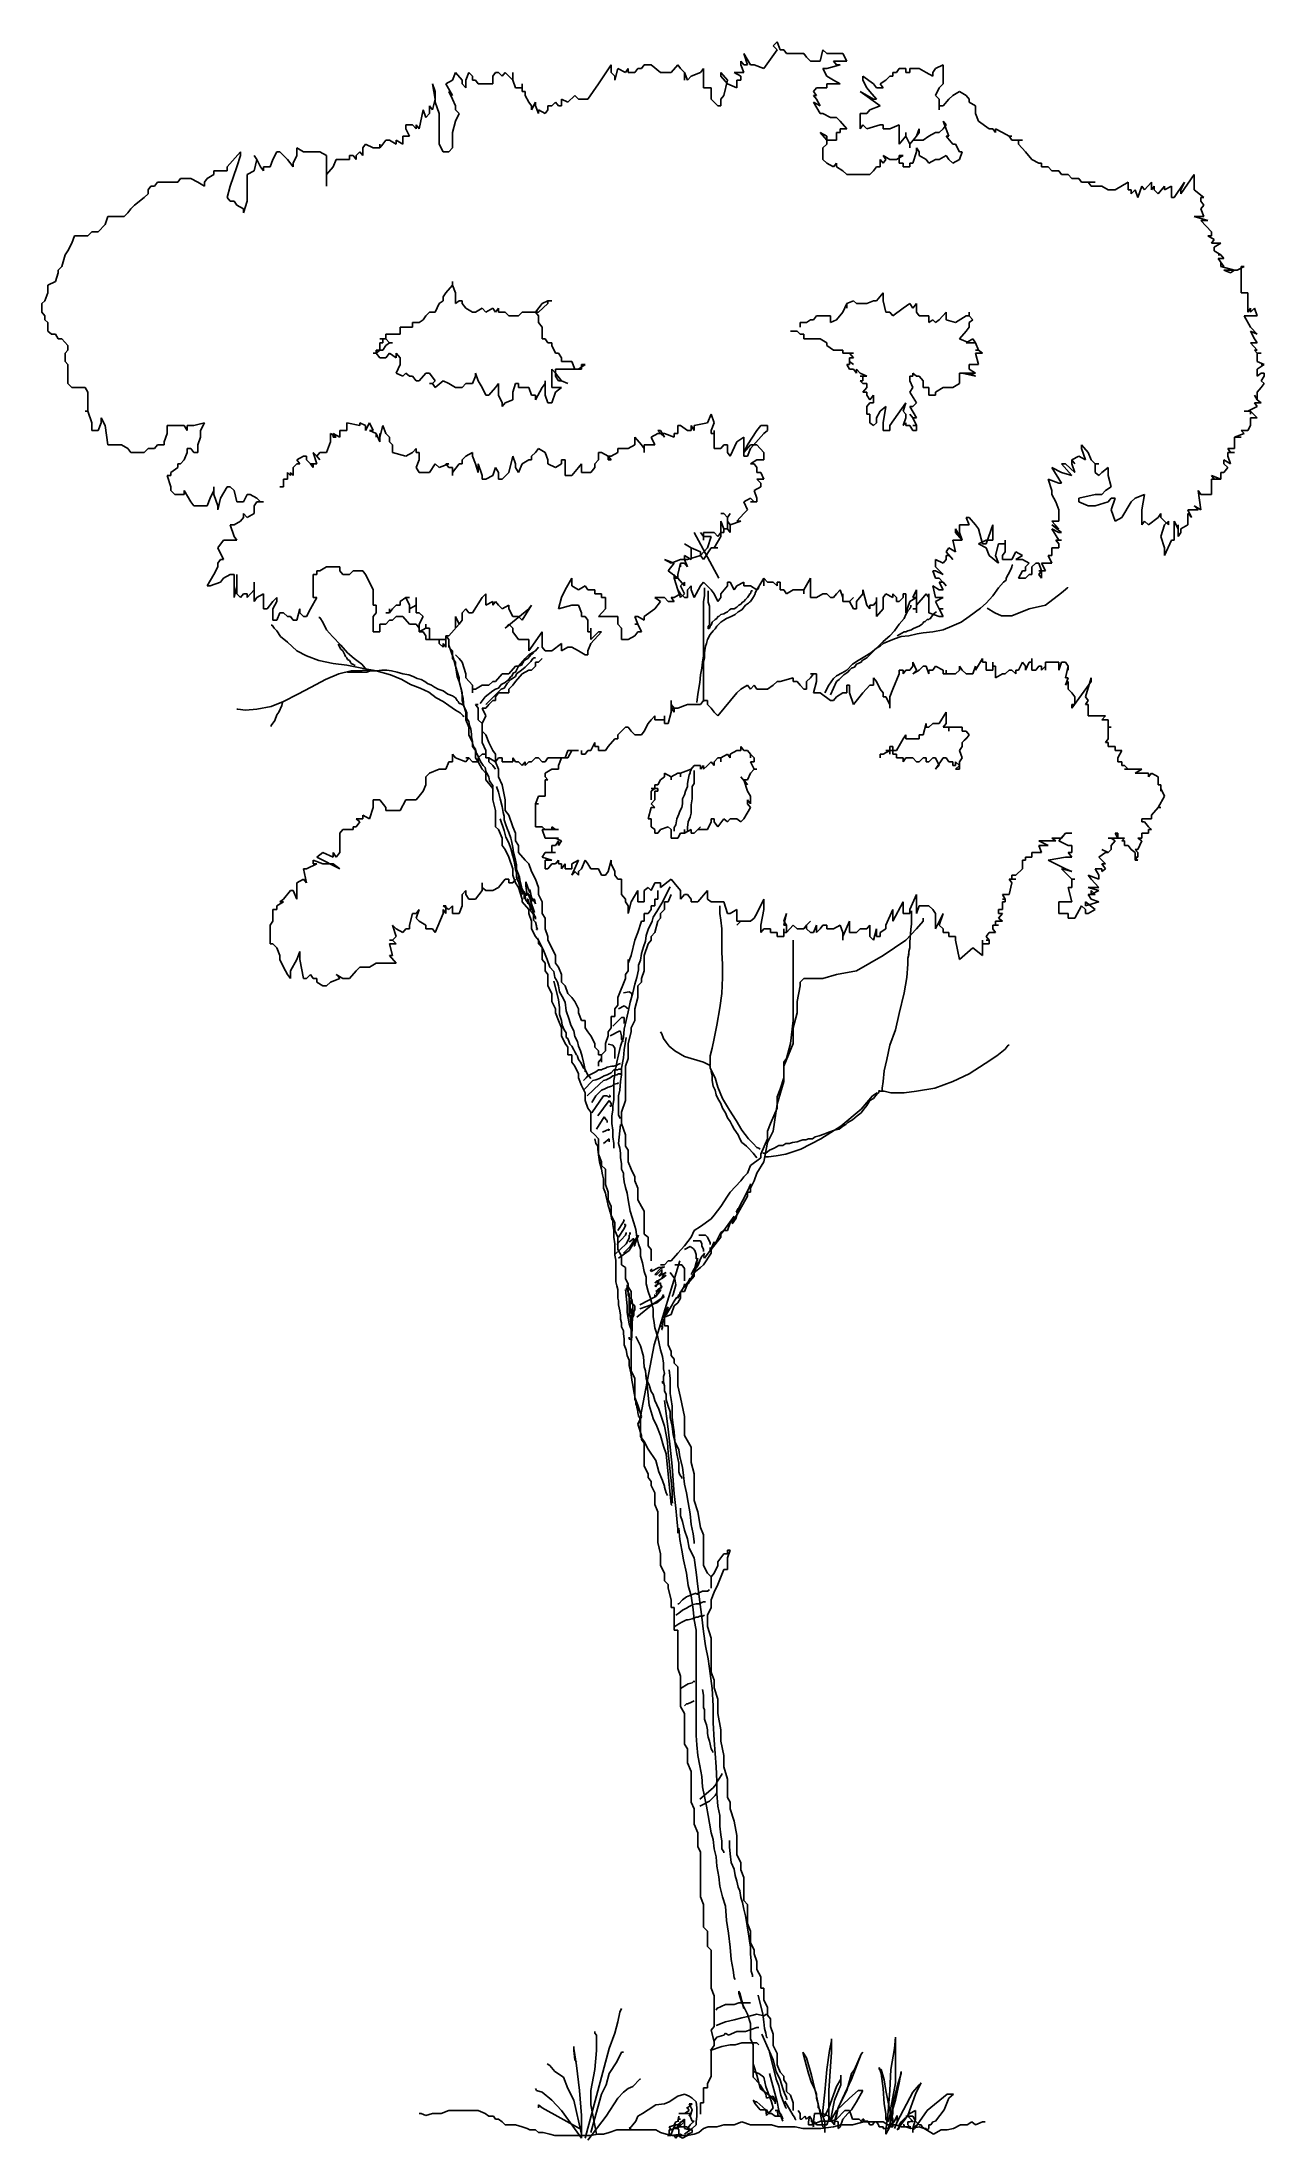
# Model space of a CAD drawing. Extents: x 29.4 to 33.13, y 16.07 to 22.48.
import ezdxf

# ---------------------------------------------------------------- set-up
doc = ezdxf.new("R2010")
doc.units = 0
doc.header["$LTSCALE"] = 0.5
doc.header["$MEASUREMENT"] = 0
doc.layers.add('CERCHA', color=7, linetype='CONTINUOUS')

msp = doc.modelspace()

# ---------------------------------------------------------------- linework, layer by layer
at = {"layer": 'CERCHA'}
for p, q in [((31.5331, 22.417), (31.5418, 22.4056)), ((31.5331, 22.4056), (31.5331, 22.417)), ((31.5418, 22.4405), (31.5619, 22.4056)), ((31.5532, 22.4056), (31.5418, 22.4405)), ((31.6029, 22.3942), (31.6439, 22.4519)), ((31.6318, 22.464), (31.6439, 22.4754)), ((31.6439, 22.4519), (31.6318, 22.464)), ((31.6439, 22.4754), (31.6526, 22.4519)), ((31.6526, 22.4519), (31.664, 22.4519)), ((31.664, 22.4519), (31.6727, 22.4405)), ((31.6727, 22.4405), (31.7251, 22.4405)), ((31.7251, 22.4405), (31.7338, 22.4291)), ((31.7338, 22.4291), (31.7452, 22.417)), ((31.7452, 22.417), (31.7748, 22.417)), ((31.7748, 22.417), (31.7835, 22.4519)), ((31.7835, 22.4519), (31.7949, 22.4405)), ((31.7949, 22.4405), (31.8446, 22.4405)), ((31.8157, 22.417), (31.8245, 22.4056)), ((31.856, 22.417), (31.8157, 22.417)), ((31.8446, 22.4405), (31.856, 22.417)), ((30.6327, 22.3472), (30.6528, 22.3593)), ((30.6528, 22.3593), (30.6616, 22.3821)), ((30.6616, 22.3821), (30.6824, 22.3593)), ((30.6824, 22.3593), (30.6824, 22.3472)), ((30.6938, 22.3593), (30.7025, 22.3821)), ((30.6938, 22.3358), (30.6938, 22.3593)), ((30.7025, 22.3821), (30.7139, 22.3707)), ((30.7139, 22.3707), (30.7139, 22.3593)), ((30.7139, 22.3593), (30.7227, 22.3593)), ((30.7227, 22.3593), (30.7314, 22.3472)), ((30.7757, 22.3707), (30.7844, 22.3821)), ((30.7757, 22.3472), (30.7757, 22.3707)), ((30.7844, 22.3821), (30.7932, 22.3821)), ((30.7932, 22.3821), (30.8046, 22.3707)), ((30.8046, 22.3707), (30.8133, 22.3821)), ((30.8133, 22.3821), (30.8368, 22.3593)), ((30.8368, 22.3821), (30.8368, 22.3593)), ((30.8368, 22.3593), (30.8368, 22.3821)), ((30.8368, 22.3593), (30.8455, 22.3358)), ((31.0987, 22.3472), (31.1369, 22.4056)), ((31.1369, 22.4056), (31.1369, 22.3821)), ((31.1369, 22.3821), (31.1483, 22.3707)), ((31.1483, 22.3593), (31.1571, 22.3942)), ((31.1483, 22.3707), (31.1483, 22.3593)), ((31.1571, 22.3942), (31.1806, 22.3821)), ((31.1806, 22.3821), (31.1893, 22.3942)), ((31.1893, 22.3942), (31.1893, 22.3821)), ((31.1893, 22.3821), (31.2094, 22.3821)), ((31.2094, 22.3821), (31.2182, 22.3942)), ((31.2182, 22.3942), (31.2296, 22.3942)), ((31.2296, 22.3942), (31.2383, 22.4056)), ((31.2383, 22.4056), (31.2591, 22.4056)), ((31.2591, 22.4056), (31.288, 22.3821)), ((31.288, 22.3821), (31.3202, 22.3821)), ((31.3202, 22.3821), (31.3404, 22.4056)), ((31.3404, 22.4056), (31.3491, 22.3942)), ((31.3491, 22.3942), (31.3612, 22.3821)), ((31.3612, 22.3821), (31.3699, 22.3593)), ((31.3612, 22.3593), (31.3612, 22.3821)), ((31.3612, 22.3821), (31.3612, 22.3593)), ((31.3699, 22.3593), (31.3813, 22.3707)), ((31.3813, 22.3707), (31.4102, 22.3821)), ((31.4102, 22.3821), (31.4189, 22.3942)), ((31.4189, 22.3942), (31.4189, 22.3358)), ((31.472, 22.3821), (31.472, 22.3707)), ((31.4921, 22.3593), (31.472, 22.3821)), ((31.472, 22.3707), (31.4921, 22.3472)), ((31.4807, 22.3123), (31.4921, 22.3593)), ((31.5123, 22.3821), (31.5418, 22.3821)), ((31.5331, 22.3707), (31.5123, 22.3821)), ((31.521, 22.3593), (31.5331, 22.3593)), ((31.521, 22.3358), (31.521, 22.3593)), ((31.5418, 22.3821), (31.5331, 22.4056)), ((31.5331, 22.3593), (31.5331, 22.3707)), ((31.5418, 22.4056), (31.5532, 22.4056)), ((31.5619, 22.4056), (31.5734, 22.4056)), ((31.5734, 22.4056), (31.6029, 22.3942)), ((31.7835, 22.3942), (31.7949, 22.3707)), ((31.7949, 22.3942), (31.7835, 22.3942)), ((31.8359, 22.4056), (31.7949, 22.3942)), ((31.7949, 22.3707), (31.8157, 22.3593)), ((31.8157, 22.3593), (31.8359, 22.3472)), ((31.8245, 22.4056), (31.8359, 22.4056)), ((31.9057, 22.3707), (31.9379, 22.3472)), ((31.9057, 22.3593), (31.9057, 22.3707)), ((31.9178, 22.3358), (31.9057, 22.3593)), ((31.9581, 22.3472), (31.9755, 22.3593)), ((31.9755, 22.3593), (31.9876, 22.3707)), ((31.9876, 22.3707), (31.9963, 22.3707)), ((31.9963, 22.3821), (32.0078, 22.3821)), ((31.9963, 22.3707), (31.9963, 22.3821)), ((32.0078, 22.3821), (32.0165, 22.3942)), ((32.0165, 22.3942), (32.0366, 22.3942)), ((32.0366, 22.3942), (32.0366, 22.3821)), ((32.0366, 22.3821), (32.0487, 22.3821)), ((32.0487, 22.3942), (32.0776, 22.3942)), ((32.0487, 22.3821), (32.0487, 22.3942)), ((32.0776, 22.3942), (32.0984, 22.3821)), ((32.0984, 22.3821), (32.1185, 22.3707)), ((32.1185, 22.3821), (32.1273, 22.3942)), ((32.1185, 22.3707), (32.1185, 22.3821)), ((32.1273, 22.3942), (32.1508, 22.4056)), ((32.1508, 22.4056), (32.1508, 22.3472)), ((30.5917, 22.3472), (30.6005, 22.3243)), ((30.6005, 22.3008), (30.5917, 22.3472)), ((30.5917, 22.2686), (30.6005, 22.3008)), ((30.6005, 22.3243), (30.6005, 22.2921)), ((30.6005, 22.2921), (30.6125, 22.2572)), ((30.6528, 22.3123), (30.6327, 22.3472)), ((30.6414, 22.3243), (30.6528, 22.3123)), ((30.6528, 22.3008), (30.6414, 22.3243)), ((30.6616, 22.28), (30.6528, 22.3008)), ((30.6824, 22.3472), (30.6938, 22.3358)), ((30.7314, 22.3472), (30.7757, 22.3472)), ((30.8455, 22.3358), (30.8657, 22.3358)), ((30.8657, 22.3472), (30.8657, 22.3243)), ((30.8657, 22.3358), (30.8657, 22.3472)), ((30.8657, 22.3243), (30.8744, 22.3243)), ((30.8744, 22.3243), (30.8744, 22.3123)), ((30.8744, 22.3123), (30.8858, 22.2921)), ((30.8858, 22.2921), (30.8945, 22.28)), ((30.8945, 22.2686), (30.9066, 22.2921)), ((30.9066, 22.2921), (30.9066, 22.28)), ((30.9563, 22.28), (30.9677, 22.2921)), ((30.9677, 22.2921), (30.9765, 22.28)), ((30.9852, 22.3008), (31.0053, 22.2921)), ((30.9852, 22.28), (30.9852, 22.3008)), ((31.0053, 22.2921), (31.0261, 22.3123)), ((31.0261, 22.3123), (31.0376, 22.3008)), ((31.0376, 22.3008), (31.0664, 22.3008)), ((31.0664, 22.3008), (31.0987, 22.3472)), ((31.4189, 22.3358), (31.4424, 22.3358)), ((31.4424, 22.3358), (31.4424, 22.3008)), ((31.4424, 22.3008), (31.4632, 22.28)), ((31.472, 22.3008), (31.4807, 22.3123)), ((31.472, 22.28), (31.472, 22.3008)), ((31.4921, 22.3472), (31.521, 22.3358)), ((31.7634, 22.3358), (31.7546, 22.3243)), ((31.7546, 22.3243), (31.7634, 22.3123)), ((31.7546, 22.3123), (31.7634, 22.3008)), ((31.7634, 22.3123), (31.7546, 22.3123)), ((31.7546, 22.2921), (31.7748, 22.2572)), ((31.7748, 22.28), (31.7546, 22.2921)), ((31.7949, 22.3358), (31.7634, 22.3358)), ((31.7634, 22.3008), (31.7748, 22.28)), ((31.7949, 22.3472), (31.7949, 22.3358)), ((31.8359, 22.3472), (31.7949, 22.3472)), ((31.897, 22.3243), (31.9379, 22.3008)), ((31.9581, 22.28), (31.897, 22.3243)), ((31.9265, 22.3243), (31.9178, 22.3358)), ((31.9467, 22.3008), (31.9265, 22.3243)), ((31.9379, 22.3472), (31.9467, 22.3358)), ((31.9379, 22.3008), (31.9467, 22.3008)), ((31.9467, 22.3358), (31.9668, 22.3358)), ((31.9668, 22.3358), (31.9581, 22.3472)), ((32.1387, 22.3358), (32.1273, 22.3123)), ((32.1273, 22.3123), (32.1387, 22.3008)), ((32.1508, 22.3472), (32.1387, 22.3358)), ((32.1387, 22.3008), (32.1387, 22.2686)), ((32.1508, 22.28), (32.1682, 22.3008)), ((32.1682, 22.3008), (32.1796, 22.3123)), ((32.1796, 22.3123), (32.1998, 22.3243)), ((32.1998, 22.3243), (32.2206, 22.3123)), ((32.2206, 22.3123), (32.2293, 22.3008)), ((32.2293, 22.3008), (32.2293, 22.2921)), ((32.2293, 22.2921), (32.2495, 22.28)), ((30.5105, 22.2223), (30.5306, 22.2223)), ((30.5219, 22.2223), (30.5105, 22.2223)), ((30.5105, 22.2223), (30.5219, 22.2223)), ((30.5105, 22.2102), (30.5105, 22.2223)), ((30.5306, 22.2223), (30.542, 22.2102)), ((30.542, 22.2223), (30.5508, 22.2102)), ((30.542, 22.2102), (30.542, 22.2223)), ((30.5508, 22.2102), (30.5629, 22.2686)), ((30.5629, 22.2686), (30.5716, 22.2451)), ((30.5716, 22.2451), (30.583, 22.2572)), ((30.583, 22.28), (30.5917, 22.2686)), ((30.583, 22.2572), (30.583, 22.28)), ((30.6125, 22.2572), (30.6125, 22.1639)), ((30.6528, 22.1988), (30.6616, 22.2337)), ((30.6616, 22.2686), (30.6616, 22.28)), ((30.6736, 22.2572), (30.6616, 22.2686)), ((30.6616, 22.2337), (30.6736, 22.2572)), ((30.8945, 22.28), (30.8945, 22.2686)), ((30.9066, 22.28), (30.9154, 22.2572)), ((30.9154, 22.2686), (30.9355, 22.2572)), ((30.9154, 22.2572), (30.9154, 22.2686)), ((30.9355, 22.2572), (30.9442, 22.2686)), ((30.9442, 22.28), (30.9563, 22.28)), ((30.9442, 22.2686), (30.9442, 22.28)), ((30.9765, 22.28), (30.9852, 22.28)), ((31.4632, 22.28), (31.472, 22.28)), ((31.7748, 22.2572), (31.7835, 22.2572)), ((31.7835, 22.2572), (31.807, 22.2451)), ((31.807, 22.2451), (31.8245, 22.2451)), ((31.8245, 22.2451), (31.8359, 22.2337)), ((31.8359, 22.2337), (31.856, 22.2102)), ((31.897, 22.2572), (31.9178, 22.2572)), ((31.897, 22.2102), (31.897, 22.2572)), ((31.9057, 22.2223), (31.897, 22.2102)), ((31.9178, 22.2102), (31.9057, 22.2223)), ((31.9178, 22.2572), (31.9265, 22.2686)), ((31.9581, 22.2223), (31.9178, 22.2102)), ((31.9265, 22.2686), (31.9581, 22.28)), ((31.9668, 22.2223), (31.9581, 22.2223)), ((31.9668, 22.2102), (31.9668, 22.2223)), ((32.0165, 22.2223), (31.9876, 22.2102)), ((32.0165, 22.1639), (32.0165, 22.2223)), ((32.1387, 22.28), (32.1508, 22.28)), ((32.1387, 22.2686), (32.1387, 22.28)), ((32.1508, 22.2337), (32.1595, 22.2223)), ((32.1682, 22.1874), (32.1508, 22.2337)), ((32.1595, 22.2223), (32.1508, 22.2102)), ((32.2495, 22.28), (32.2495, 22.2572)), ((32.2495, 22.2572), (32.2582, 22.2337)), ((32.2582, 22.2337), (32.2904, 22.2102)), ((30.3789, 22.1525), (30.3876, 22.1639)), ((30.3876, 22.1639), (30.4111, 22.1525)), ((30.4313, 22.1525), (30.44, 22.1639)), ((30.4313, 22.1639), (30.4313, 22.1525)), ((30.4313, 22.1525), (30.4313, 22.1639)), ((30.44, 22.1639), (30.4494, 22.1753)), ((30.4494, 22.1753), (30.4608, 22.1753)), ((30.4608, 22.1753), (30.4809, 22.1639)), ((30.4809, 22.1753), (30.5018, 22.1639)), ((30.4809, 22.1639), (30.4809, 22.1753)), ((30.5018, 22.1874), (30.5219, 22.1874)), ((30.5018, 22.1639), (30.5018, 22.1874)), ((30.5219, 22.1874), (30.5105, 22.2102)), ((30.6125, 22.1639), (30.624, 22.1404)), ((30.6528, 22.1525), (30.6528, 22.1988)), ((31.7748, 22.1988), (31.7949, 22.1753)), ((31.7949, 22.1874), (31.7748, 22.1988)), ((31.7949, 22.1639), (31.7835, 22.1525)), ((31.7949, 22.1753), (31.7949, 22.1874)), ((31.7949, 22.1753), (31.7949, 22.1639)), ((31.8245, 22.1753), (31.7949, 22.1753)), ((31.8245, 22.1988), (31.8245, 22.1753)), ((31.8359, 22.1988), (31.8245, 22.1988)), ((31.8359, 22.2102), (31.8359, 22.1988)), ((31.856, 22.2102), (31.8359, 22.2102)), ((31.9876, 22.2102), (31.9668, 22.2102)), ((32.0366, 22.1874), (32.0165, 22.1639)), ((32.0366, 22.1988), (32.0366, 22.1874)), ((32.0366, 22.1874), (32.0366, 22.1988)), ((32.0487, 22.1639), (32.0366, 22.1874)), ((32.0689, 22.1874), (32.0487, 22.1639)), ((32.0487, 22.1525), (32.0487, 22.1639)), ((32.0487, 22.1639), (32.0487, 22.1525)), ((32.0574, 22.1753), (32.0689, 22.1874)), ((32.0897, 22.1753), (32.0574, 22.1753)), ((32.0689, 22.1874), (32.0776, 22.2102)), ((32.0776, 22.1988), (32.0689, 22.1874)), ((32.0776, 22.2102), (32.0776, 22.1988)), ((32.1071, 22.1874), (32.0897, 22.1753)), ((32.1273, 22.1988), (32.1071, 22.1874)), ((32.1387, 22.1988), (32.1273, 22.1988)), ((32.1508, 22.2102), (32.1387, 22.1988)), ((32.1595, 22.1874), (32.1682, 22.1874)), ((32.1796, 22.1639), (32.1595, 22.1874)), ((32.1884, 22.1639), (32.1796, 22.1639)), ((32.1998, 22.1404), (32.1884, 22.1639)), ((32.2904, 22.2102), (32.3018, 22.2102)), ((32.3018, 22.2102), (32.3106, 22.1988)), ((32.3106, 22.2102), (32.3314, 22.1988)), ((32.3106, 22.1988), (32.3106, 22.2102)), ((32.3314, 22.1988), (32.3515, 22.1874)), ((32.3515, 22.1874), (32.3603, 22.1753)), ((32.3603, 22.1874), (32.3515, 22.1874)), ((32.3515, 22.1874), (32.3603, 22.1874)), ((32.3603, 22.1753), (32.3925, 22.1753)), ((32.3804, 22.1753), (32.3804, 22.1639)), ((32.3925, 22.1753), (32.3804, 22.1753)), ((32.3804, 22.1639), (32.4012, 22.1404)), ((29.9653, 22.094), (30.0062, 22.1404)), ((29.9653, 22.082), (29.9653, 22.094)), ((29.9948, 22.094), (29.974, 22.0356)), ((30.0062, 22.129), (29.9948, 22.094)), ((30.0062, 22.1404), (30.0062, 22.129)), ((30.0472, 22.129), (30.0559, 22.1169)), ((30.0559, 22.1169), (30.0472, 22.129)), ((30.0472, 22.082), (30.0559, 22.1169)), ((30.0559, 22.1169), (30.0673, 22.094)), ((30.0673, 22.094), (30.0761, 22.082)), ((30.0761, 22.094), (30.0962, 22.094)), ((30.0761, 22.082), (30.0761, 22.094)), ((30.0962, 22.094), (30.1049, 22.1169)), ((30.1049, 22.1169), (30.117, 22.1404)), ((30.117, 22.1404), (30.1258, 22.1404)), ((30.1258, 22.1404), (30.1493, 22.1169)), ((30.1493, 22.1169), (30.1667, 22.094)), ((30.1667, 22.1055), (30.1781, 22.129)), ((30.1667, 22.094), (30.1667, 22.1055)), ((30.1781, 22.1525), (30.1983, 22.1404)), ((30.1781, 22.129), (30.1781, 22.1525)), ((30.1983, 22.1404), (30.248, 22.1404)), ((30.248, 22.1404), (30.2681, 22.129)), ((30.2681, 22.129), (30.2681, 22.0356)), ((30.2681, 22.0705), (30.2889, 22.094)), ((30.2889, 22.094), (30.2976, 22.1169)), ((30.2976, 22.1169), (30.3386, 22.1169)), ((30.3386, 22.129), (30.35, 22.129)), ((30.3386, 22.1169), (30.3386, 22.129)), ((30.35, 22.129), (30.3587, 22.1169)), ((30.3587, 22.129), (30.3702, 22.1404)), ((30.3587, 22.1169), (30.3587, 22.129)), ((30.3702, 22.1404), (30.3789, 22.129)), ((30.3789, 22.129), (30.3789, 22.1525)), ((30.4111, 22.1525), (30.4313, 22.1525)), ((30.624, 22.1404), (30.6414, 22.1404)), ((30.6414, 22.1404), (30.6528, 22.1525)), ((31.7835, 22.1525), (31.7835, 22.1169)), ((31.7835, 22.1169), (31.7949, 22.1055)), ((31.7949, 22.1055), (31.8157, 22.094)), ((31.8157, 22.094), (31.8245, 22.1055)), ((31.8245, 22.1055), (31.8245, 22.094)), ((31.8245, 22.094), (31.8446, 22.082)), ((31.9379, 22.082), (31.9467, 22.094)), ((31.9467, 22.094), (31.9581, 22.094)), ((31.9581, 22.1169), (31.9668, 22.1055)), ((31.9581, 22.094), (31.9581, 22.1169)), ((31.9668, 22.129), (31.9876, 22.1169)), ((31.9755, 22.1169), (31.9668, 22.129)), ((31.9668, 22.1055), (31.9755, 22.1169)), ((31.9876, 22.1169), (32.0078, 22.1169)), ((32.0078, 22.1169), (32.0279, 22.129)), ((32.0165, 22.129), (32.0165, 22.1055)), ((32.0279, 22.129), (32.0165, 22.129)), ((32.0165, 22.1055), (32.0279, 22.1055)), ((32.0279, 22.1055), (32.0279, 22.094)), ((32.0279, 22.094), (32.0487, 22.094)), ((32.0487, 22.1055), (32.0574, 22.1055)), ((32.0487, 22.094), (32.0487, 22.1055)), ((32.0574, 22.1055), (32.0689, 22.1404)), ((32.0689, 22.1525), (32.0776, 22.1404)), ((32.0689, 22.1404), (32.0689, 22.1525)), ((32.0776, 22.1404), (32.0776, 22.129)), ((32.0776, 22.129), (32.0984, 22.1169)), ((32.0984, 22.1169), (32.1071, 22.1055)), ((32.1071, 22.1055), (32.1273, 22.1169)), ((32.1273, 22.1169), (32.1387, 22.1169)), ((32.1387, 22.1169), (32.1595, 22.129)), ((32.1595, 22.129), (32.1682, 22.1169)), ((32.1682, 22.1169), (32.1796, 22.1055)), ((32.1796, 22.1055), (32.1998, 22.1169)), ((32.2085, 22.1404), (32.1998, 22.1404)), ((32.1998, 22.1169), (32.2085, 22.1404)), ((32.4012, 22.1404), (32.4214, 22.1169)), ((32.4214, 22.1169), (32.4422, 22.1055)), ((32.4422, 22.1055), (32.4509, 22.1055)), ((32.4509, 22.1055), (32.4509, 22.094)), ((32.4509, 22.094), (32.471, 22.094)), ((32.471, 22.094), (32.4825, 22.082)), ((29.7236, 22.0242), (29.7323, 22.0356)), ((29.7323, 22.0356), (29.7437, 22.0356)), ((29.7437, 22.0356), (29.7524, 22.047)), ((29.7524, 22.047), (29.8142, 22.047)), ((29.8142, 22.047), (29.8229, 22.0591)), ((29.8229, 22.0591), (29.8545, 22.0591)), ((29.8545, 22.0591), (29.8753, 22.047)), ((29.8753, 22.047), (29.8955, 22.0356)), ((29.8955, 22.047), (29.9042, 22.0591)), ((29.8955, 22.0356), (29.8955, 22.047)), ((29.9042, 22.0591), (29.9243, 22.0705)), ((29.9243, 22.082), (29.9653, 22.082)), ((29.9243, 22.0705), (29.9243, 22.082)), ((29.974, 22.0356), (29.9653, 22.0007)), ((30.0264, 22.0705), (30.0472, 22.082)), ((30.0264, 21.9893), (30.0264, 22.0705)), ((30.2681, 22.0356), (30.2681, 22.0705)), ((31.8446, 22.082), (31.856, 22.0705)), ((31.856, 22.0705), (31.9265, 22.0705)), ((31.9265, 22.0705), (31.9379, 22.082)), ((32.4825, 22.082), (32.5033, 22.082)), ((32.5033, 22.082), (32.512, 22.0705)), ((32.512, 22.0705), (32.5321, 22.0705)), ((32.5321, 22.0705), (32.5436, 22.0591)), ((32.5436, 22.0591), (32.5644, 22.0591)), ((32.5644, 22.0591), (32.5731, 22.047)), ((32.5731, 22.047), (32.6141, 22.047)), ((32.5932, 22.047), (32.602, 22.0356)), ((32.6141, 22.047), (32.5932, 22.047)), ((32.602, 22.0356), (32.6342, 22.0356)), ((32.6342, 22.0356), (32.6543, 22.0242)), ((32.6752, 22.0242), (32.7154, 22.047)), ((32.7154, 22.047), (32.7154, 22.0242)), ((32.745, 22.0007), (32.7564, 22.0356)), ((32.7564, 22.0356), (32.7651, 22.0242)), ((32.7651, 22.0242), (32.7859, 22.047)), ((32.7859, 22.047), (32.7859, 22.0242)), ((32.7859, 22.0242), (32.7947, 22.0356)), ((32.7947, 22.0356), (32.7947, 22.0242)), ((32.8061, 22.0121), (32.8262, 22.0356)), ((32.8262, 22.0242), (32.847, 22.0356)), ((32.8262, 22.0356), (32.8262, 22.0242)), ((32.847, 22.0356), (32.847, 22.0007)), ((32.8558, 22.0007), (32.8873, 22.047)), ((32.8759, 22.0121), (32.9169, 22.0705)), ((32.8873, 22.047), (32.8759, 22.0242)), ((32.9169, 22.0705), (32.9169, 22.0242)), ((29.6625, 21.9537), (29.6712, 21.9658)), ((29.6712, 21.9658), (29.6826, 21.9772)), ((29.6826, 21.9772), (29.7122, 22.0007)), ((29.7122, 22.0007), (29.7236, 22.0121)), ((29.7236, 22.0121), (29.7236, 22.0242)), ((29.9653, 22.0007), (29.974, 21.9893)), ((29.974, 21.9893), (29.9861, 21.9893)), ((29.9861, 21.9893), (29.9948, 21.9772)), ((29.9948, 21.9772), (30.015, 21.9658)), ((30.015, 21.9537), (30.0264, 21.9893)), ((30.015, 21.9658), (30.015, 21.9537)), ((32.6543, 22.0242), (32.6752, 22.0242)), ((32.7154, 22.0242), (32.7242, 22.0242)), ((32.7242, 22.0121), (32.7363, 22.0242)), ((32.7242, 22.0242), (32.7242, 22.0121)), ((32.7363, 22.0242), (32.745, 22.0007)), ((32.7947, 22.0242), (32.8061, 22.0121)), ((32.847, 22.0007), (32.8558, 22.0007)), ((32.8759, 22.0242), (32.8759, 22.0121)), ((32.9169, 22.0242), (32.9457, 22.0007)), ((32.937, 22.0007), (32.937, 21.9893)), ((32.9457, 22.0007), (32.937, 22.0007)), ((32.937, 21.9893), (32.9457, 21.9772)), ((32.9457, 21.9772), (32.937, 21.9658)), ((32.937, 21.9658), (32.9457, 21.9423)), ((29.5718, 21.896), (29.5926, 21.9188)), ((29.5926, 21.9188), (29.6014, 21.9423)), ((29.6014, 21.9423), (29.6511, 21.9423)), ((29.6511, 21.9423), (29.6625, 21.9537)), ((32.9169, 21.9423), (32.9578, 21.9309)), ((32.9457, 21.9423), (32.9169, 21.9423)), ((32.937, 21.9309), (32.9692, 21.896)), ((32.9578, 21.9309), (32.937, 21.9309)), ((29.4704, 21.8261), (29.4792, 21.8376)), ((29.4792, 21.8376), (29.4906, 21.8611)), ((29.4906, 21.8611), (29.4993, 21.8839)), ((29.4993, 21.8839), (29.5403, 21.8839)), ((29.5403, 21.8839), (29.5517, 21.896)), ((29.5517, 21.896), (29.5718, 21.896)), ((32.9578, 21.8839), (32.978, 21.8725)), ((32.9692, 21.8839), (32.9578, 21.8839)), ((32.9692, 21.896), (32.9692, 21.8839)), ((32.978, 21.8725), (32.9692, 21.8611)), ((32.9692, 21.8611), (32.9981, 21.8611)), ((32.9981, 21.8611), (32.978, 21.849)), ((32.978, 21.849), (32.978, 21.8376)), ((32.978, 21.8376), (32.9981, 21.8261)), ((29.4496, 21.7791), (29.461, 21.7906)), ((29.4496, 21.7704), (29.4496, 21.7791)), ((29.461, 21.7906), (29.4704, 21.8261)), ((32.9894, 21.8261), (32.9981, 21.8261)), ((32.9981, 21.8261), (32.9894, 21.8261)), ((32.9894, 21.8141), (33.0068, 21.7906)), ((33.0068, 21.8141), (32.9894, 21.8141)), ((32.9981, 21.8261), (33.0068, 21.8141)), ((32.9981, 21.8026), (32.9981, 21.7906)), ((33.0068, 21.7906), (32.9981, 21.8026)), ((32.9981, 21.7906), (33.0391, 21.7791)), ((33.0068, 21.7791), (33.0277, 21.7704)), ((33.0391, 21.7791), (33.0068, 21.7791)), ((33.0277, 21.7704), (33.0391, 21.7791)), ((33.0391, 21.7791), (33.0478, 21.7791)), ((33.0478, 21.7791), (33.0686, 21.7906)), ((33.0599, 21.7906), (33.0599, 21.7093)), ((33.0686, 21.7906), (33.0599, 21.7906)), ((29.4087, 21.6858), (29.4174, 21.7093)), ((29.4174, 21.7328), (29.4409, 21.7442)), ((29.4174, 21.7093), (29.4174, 21.7328)), ((29.4409, 21.7442), (29.4496, 21.7704)), ((30.624, 21.6979), (30.6327, 21.7093)), ((30.6327, 21.7093), (30.6528, 21.7328)), ((30.6528, 21.7442), (30.6528, 21.7328)), ((30.6528, 21.7328), (30.6528, 21.7442)), ((30.6528, 21.7328), (30.6616, 21.7093)), ((30.6616, 21.7093), (30.6616, 21.6771)), ((31.9668, 21.7093), (31.9467, 21.6858)), ((31.9668, 21.6858), (31.9668, 21.7093)), ((33.0599, 21.7093), (33.08, 21.7093)), ((33.0686, 21.7093), (33.0599, 21.7093)), ((33.0599, 21.7093), (33.0686, 21.7093)), ((33.08, 21.7093), (33.08, 21.6509)), ((33.08, 21.6979), (33.08, 21.7093)), ((33.08, 21.7093), (33.08, 21.6979)), ((29.3999, 21.6771), (29.4087, 21.6858)), ((29.3999, 21.6509), (29.3999, 21.6771)), ((29.4087, 21.6395), (29.3999, 21.6509)), ((30.5716, 21.6395), (30.583, 21.6509)), ((30.583, 21.6509), (30.6005, 21.6509)), ((30.5917, 21.6509), (30.6005, 21.6509)), ((30.6005, 21.6509), (30.5917, 21.6509)), ((30.6005, 21.6509), (30.6125, 21.6771)), ((30.6125, 21.6771), (30.624, 21.6858)), ((30.624, 21.6858), (30.624, 21.6979)), ((30.6616, 21.6771), (30.6736, 21.6858)), ((30.6736, 21.6858), (30.6824, 21.6858)), ((30.6824, 21.6858), (30.6824, 21.6771)), ((30.6824, 21.6771), (30.6938, 21.663)), ((30.6938, 21.663), (30.7139, 21.6509)), ((30.7139, 21.6509), (30.7227, 21.6509)), ((30.7227, 21.6509), (30.7435, 21.663)), ((30.7435, 21.663), (30.7549, 21.6509)), ((30.7549, 21.6509), (30.7757, 21.663)), ((30.7757, 21.663), (30.7844, 21.6509)), ((30.7844, 21.6509), (30.7932, 21.663)), ((30.7932, 21.663), (30.7932, 21.6509)), ((30.7932, 21.6509), (30.8133, 21.6509)), ((30.8133, 21.6509), (30.8247, 21.6395)), ((30.8543, 21.6395), (30.8657, 21.6509)), ((30.8657, 21.6509), (30.9154, 21.6509)), ((30.9268, 21.6771), (30.9066, 21.6509)), ((30.9066, 21.6509), (30.9154, 21.6395)), ((30.9154, 21.6509), (30.9442, 21.6771)), ((30.9442, 21.6858), (30.9268, 21.6771)), ((30.9563, 21.6858), (30.9442, 21.6858)), ((30.9442, 21.6858), (30.9563, 21.6858)), ((30.9442, 21.6771), (30.9442, 21.6858)), ((31.8446, 21.6509), (31.8245, 21.6274)), ((31.856, 21.6771), (31.8446, 21.6509)), ((31.8768, 21.6858), (31.856, 21.6771)), ((31.856, 21.663), (31.856, 21.6771)), ((31.856, 21.6771), (31.856, 21.663)), ((31.8856, 21.6771), (31.8768, 21.6858)), ((31.9178, 21.6771), (31.8856, 21.6771)), ((31.9379, 21.6858), (31.9178, 21.6771)), ((31.9467, 21.6858), (31.9379, 21.6858)), ((31.9755, 21.6509), (31.9668, 21.6858)), ((31.9876, 21.6509), (31.9755, 21.6509)), ((31.9963, 21.6395), (31.9876, 21.6509)), ((32.0279, 21.663), (31.9963, 21.6395)), ((32.0487, 21.6771), (32.0279, 21.663)), ((32.0574, 21.663), (32.0487, 21.6771)), ((32.0689, 21.6771), (32.0574, 21.663)), ((32.0689, 21.6509), (32.0689, 21.6771)), ((32.0776, 21.6395), (32.0689, 21.6509)), ((32.1595, 21.6509), (32.1387, 21.6274)), ((32.1595, 21.6274), (32.1595, 21.6509)), ((32.2293, 21.6509), (32.2293, 21.6395)), ((32.2293, 21.6395), (32.2293, 21.6509)), ((33.08, 21.6509), (33.0888, 21.663)), ((33.0888, 21.6509), (33.1002, 21.663)), ((33.0888, 21.663), (33.0888, 21.6509)), ((33.1002, 21.663), (33.1089, 21.6395)), ((29.4087, 21.6274), (29.4087, 21.6395)), ((29.4174, 21.6187), (29.4087, 21.6274)), ((29.4174, 21.5925), (29.4174, 21.6187)), ((29.4295, 21.5837), (29.4174, 21.5925)), ((29.4409, 21.5837), (29.4295, 21.5837)), ((29.4496, 21.5696), (29.4409, 21.5837)), ((30.4494, 21.5837), (30.493, 21.5837)), ((30.4494, 21.5696), (30.4494, 21.5837)), ((30.493, 21.6046), (30.5306, 21.6046)), ((30.493, 21.5837), (30.493, 21.6046)), ((30.5306, 21.6187), (30.5508, 21.6187)), ((30.5306, 21.6046), (30.5306, 21.6187)), ((30.5508, 21.6187), (30.5629, 21.6274)), ((30.5629, 21.6274), (30.5716, 21.6395)), ((30.8247, 21.6395), (30.8543, 21.6395)), ((30.9154, 21.6395), (30.9154, 21.6187)), ((30.9154, 21.6187), (30.9268, 21.6046)), ((30.9268, 21.6046), (30.9268, 21.5696)), ((31.6841, 21.5925), (31.705, 21.5925)), ((31.705, 21.5925), (31.7137, 21.5837)), ((31.7137, 21.6187), (31.7137, 21.6046)), ((31.7338, 21.6187), (31.7137, 21.6187)), ((31.7137, 21.5837), (31.7251, 21.5837)), ((31.7251, 21.5837), (31.7251, 21.5696)), ((31.7452, 21.6274), (31.7338, 21.6187)), ((31.7546, 21.6274), (31.7452, 21.6274)), ((31.7634, 21.6395), (31.7546, 21.6274)), ((31.807, 21.6395), (31.7634, 21.6395)), ((31.807, 21.6187), (31.807, 21.6395)), ((31.8245, 21.6274), (31.807, 21.6187)), ((32.1071, 21.6395), (32.0776, 21.6395)), ((32.1071, 21.6187), (32.1071, 21.6395)), ((32.1185, 21.6274), (32.1071, 21.6187)), ((32.1273, 21.6187), (32.1185, 21.6274)), ((32.1387, 21.6274), (32.1273, 21.6187)), ((32.1884, 21.6187), (32.1595, 21.6274)), ((32.2206, 21.6395), (32.1884, 21.6187)), ((32.1998, 21.5696), (32.2206, 21.5925)), ((32.2293, 21.6395), (32.2206, 21.6395)), ((32.2206, 21.5925), (32.2293, 21.6046)), ((32.2407, 21.6274), (32.2293, 21.6395)), ((32.2293, 21.6187), (32.2407, 21.6274)), ((32.2293, 21.6046), (32.2293, 21.6187)), ((33.0686, 21.6395), (33.0888, 21.6046)), ((33.1089, 21.6395), (33.0686, 21.6395)), ((33.0888, 21.6046), (33.1089, 21.5837)), ((33.0888, 21.5925), (33.1002, 21.5696)), ((33.1089, 21.5837), (33.0888, 21.5925)), ((29.461, 21.5696), (29.4496, 21.5696)), ((29.4792, 21.5488), (29.461, 21.5696)), ((29.4704, 21.526), (29.4792, 21.5347)), ((29.4704, 21.4998), (29.4704, 21.526)), ((29.4792, 21.5347), (29.4792, 21.5488)), ((30.4111, 21.526), (30.4198, 21.526)), ((30.4198, 21.526), (30.4313, 21.5347)), ((30.4198, 21.5347), (30.4313, 21.5347)), ((30.4198, 21.526), (30.4198, 21.5347)), ((30.4313, 21.5112), (30.4198, 21.526)), ((30.4494, 21.5696), (30.4313, 21.5696)), ((30.4313, 21.5576), (30.44, 21.5576)), ((30.4313, 21.5347), (30.4313, 21.5576)), ((30.4313, 21.5347), (30.44, 21.5347)), ((30.44, 21.5696), (30.4494, 21.5696)), ((30.44, 21.5576), (30.44, 21.5696)), ((30.44, 21.5347), (30.4494, 21.5488)), ((30.4608, 21.5576), (30.4494, 21.5696)), ((30.4494, 21.5488), (30.4608, 21.5576)), ((30.4608, 21.526), (30.4494, 21.5112)), ((30.4695, 21.5576), (30.4608, 21.5576)), ((30.4608, 21.5576), (30.4695, 21.5576)), ((30.4809, 21.5112), (30.4608, 21.526)), ((30.4809, 21.526), (30.4809, 21.5112)), ((30.493, 21.5112), (30.4809, 21.526)), ((30.9268, 21.5696), (30.9355, 21.5696)), ((30.9355, 21.5696), (30.9442, 21.5576)), ((30.9442, 21.5576), (30.9563, 21.5576)), ((30.9563, 21.5576), (30.9563, 21.5488)), ((30.9563, 21.5488), (30.9677, 21.526)), ((30.9677, 21.526), (30.9765, 21.526)), ((30.9765, 21.526), (30.9852, 21.5112)), ((31.7251, 21.5696), (31.7748, 21.5696)), ((31.7748, 21.5696), (31.7949, 21.5576)), ((31.7949, 21.5576), (31.7949, 21.5488)), ((31.7949, 21.5488), (31.8157, 21.5347)), ((31.8157, 21.5347), (31.8446, 21.5347)), ((31.8446, 21.5347), (31.8446, 21.526)), ((31.8446, 21.526), (31.8768, 21.526)), ((31.8647, 21.526), (31.8768, 21.5112)), ((31.8768, 21.526), (31.8647, 21.526)), ((32.2293, 21.5576), (32.1998, 21.5696)), ((32.2407, 21.5696), (32.2206, 21.5576)), ((32.2206, 21.5576), (32.2293, 21.5576)), ((32.2293, 21.5576), (32.2495, 21.5576)), ((32.2495, 21.5576), (32.2293, 21.5576)), ((32.2495, 21.5576), (32.2407, 21.5696)), ((32.2582, 21.5347), (32.2495, 21.5576)), ((32.2495, 21.5347), (32.2582, 21.5347)), ((32.2582, 21.5347), (32.2495, 21.5347)), ((32.2495, 21.526), (32.2703, 21.526)), ((32.2582, 21.4911), (32.2495, 21.526)), ((32.2703, 21.526), (32.2582, 21.5347)), ((33.0888, 21.5576), (33.1089, 21.5347)), ((33.1089, 21.5576), (33.0888, 21.5576)), ((33.1002, 21.5696), (33.1089, 21.5576)), ((33.1002, 21.5347), (33.1089, 21.526)), ((33.1089, 21.5347), (33.1002, 21.5347)), ((33.1089, 21.526), (33.1089, 21.4998)), ((33.121, 21.526), (33.1089, 21.526)), ((33.1089, 21.526), (33.121, 21.526)), ((29.4792, 21.4911), (29.4704, 21.4998)), ((29.4792, 21.4327), (29.4792, 21.4911)), ((30.4494, 21.5112), (30.4313, 21.5112)), ((30.4809, 21.4642), (30.493, 21.4911)), ((30.5018, 21.4555), (30.4809, 21.4642)), ((30.493, 21.4911), (30.493, 21.5112)), ((30.5105, 21.4642), (30.5018, 21.4555)), ((30.5219, 21.4555), (30.5105, 21.4642)), ((30.5306, 21.4555), (30.5219, 21.4555)), ((30.542, 21.4414), (30.5306, 21.4555)), ((30.5716, 21.4642), (30.5508, 21.4414)), ((30.583, 21.4642), (30.5716, 21.4642)), ((30.6005, 21.4414), (30.583, 21.4642)), ((30.7227, 21.4555), (30.7139, 21.4327)), ((30.7227, 21.4642), (30.7227, 21.4555)), ((30.7314, 21.4414), (30.7227, 21.4642)), ((30.9563, 21.4763), (30.9563, 21.4206)), ((30.9677, 21.4642), (30.9563, 21.4763)), ((30.9677, 21.4763), (30.9677, 21.4555)), ((31.0463, 21.4763), (30.9677, 21.4763)), ((30.9852, 21.4414), (30.9677, 21.4642)), ((30.9677, 21.4555), (30.9765, 21.4414)), ((30.9852, 21.5112), (30.9852, 21.4998)), ((30.9852, 21.4998), (31.0174, 21.4998)), ((31.0174, 21.4998), (31.0261, 21.4763)), ((31.0261, 21.4763), (31.0376, 21.4763)), ((31.0376, 21.4763), (31.0577, 21.4911)), ((31.0463, 21.4911), (31.0463, 21.4763)), ((31.0577, 21.4911), (31.0463, 21.4911)), ((31.856, 21.4911), (31.8647, 21.4763)), ((31.8647, 21.4911), (31.856, 21.4911)), ((31.8647, 21.5112), (31.8647, 21.4998)), ((31.8768, 21.5112), (31.8647, 21.5112)), ((31.8647, 21.4998), (31.8647, 21.4911)), ((31.8768, 21.4911), (31.8647, 21.4998)), ((31.8647, 21.4998), (31.8768, 21.4911)), ((31.8647, 21.4763), (31.8768, 21.4763)), ((31.8768, 21.4763), (31.8856, 21.4642)), ((31.8856, 21.4763), (31.897, 21.4642)), ((31.8856, 21.4642), (31.8856, 21.4763)), ((31.897, 21.4642), (31.9178, 21.4555)), ((31.897, 21.4555), (31.9057, 21.4555)), ((31.9178, 21.4555), (31.897, 21.4555)), ((31.9057, 21.4555), (31.9057, 21.4414)), ((32.0487, 21.4555), (32.0574, 21.4555)), ((32.0487, 21.4414), (32.0487, 21.4555)), ((32.0574, 21.4642), (32.0689, 21.4555)), ((32.0574, 21.4555), (32.0574, 21.4642)), ((32.0689, 21.4555), (32.0776, 21.4555)), ((32.0776, 21.4555), (32.0897, 21.4414)), ((32.1998, 21.4642), (32.2293, 21.4642)), ((32.1998, 21.4327), (32.1998, 21.4642)), ((32.2085, 21.4642), (32.2495, 21.4642)), ((32.2495, 21.4555), (32.2085, 21.4642)), ((32.2293, 21.4911), (32.2582, 21.4911)), ((32.2293, 21.4763), (32.2293, 21.4911)), ((32.2495, 21.4642), (32.2293, 21.4763)), ((32.2293, 21.4642), (32.2495, 21.4555)), ((33.1089, 21.4998), (33.1297, 21.4911)), ((33.1297, 21.4911), (33.1089, 21.4763)), ((33.1089, 21.4763), (33.1089, 21.4555)), ((33.1089, 21.4555), (33.121, 21.4642)), ((33.121, 21.4911), (33.1297, 21.4911)), ((33.1297, 21.4911), (33.121, 21.4911)), ((33.121, 21.4642), (33.1297, 21.4642)), ((33.1297, 21.4555), (33.121, 21.4414)), ((33.1297, 21.4642), (33.1297, 21.4555)), ((29.4906, 21.4206), (29.4792, 21.4327)), ((29.5315, 21.4206), (29.4906, 21.4206)), ((29.5403, 21.4065), (29.5315, 21.4206)), ((29.5403, 21.3481), (29.5403, 21.4065)), ((30.5508, 21.4414), (30.542, 21.4414)), ((30.583, 21.4327), (30.5917, 21.4327)), ((30.5917, 21.4327), (30.583, 21.4327)), ((30.5917, 21.4327), (30.6005, 21.4414)), ((30.6005, 21.4206), (30.5917, 21.4327)), ((30.624, 21.4414), (30.6005, 21.4206)), ((30.6414, 21.4327), (30.624, 21.4414)), ((30.6616, 21.4206), (30.6414, 21.4327)), ((30.6824, 21.4206), (30.6616, 21.4206)), ((30.6938, 21.4327), (30.6824, 21.4206)), ((30.7139, 21.4327), (30.6938, 21.4327)), ((30.7435, 21.4206), (30.7314, 21.4414)), ((30.7549, 21.3978), (30.7435, 21.4206)), ((30.7636, 21.3978), (30.7549, 21.3978)), ((30.7844, 21.4206), (30.7636, 21.3978)), ((30.7932, 21.4327), (30.7844, 21.4206)), ((30.7932, 21.3978), (30.7932, 21.4327)), ((30.8046, 21.3743), (30.7932, 21.3978)), ((30.8455, 21.4327), (30.8368, 21.4065)), ((30.8368, 21.4065), (30.8368, 21.383)), ((30.8543, 21.4327), (30.8455, 21.4327)), ((30.8543, 21.4206), (30.8543, 21.4327)), ((30.8858, 21.4206), (30.8543, 21.4206)), ((30.8945, 21.3978), (30.8858, 21.4206)), ((30.9066, 21.3978), (30.8945, 21.3978)), ((30.9268, 21.4206), (30.9066, 21.383)), ((30.9066, 21.383), (30.9066, 21.3978)), ((30.9355, 21.4327), (30.9268, 21.4206)), ((30.9355, 21.4414), (30.9355, 21.4327)), ((30.9355, 21.3978), (30.9355, 21.4414)), ((30.9442, 21.3743), (30.9355, 21.3978)), ((30.9563, 21.4206), (30.9852, 21.4206)), ((30.9677, 21.4065), (30.9563, 21.3743)), ((30.9852, 21.4206), (30.9677, 21.4065)), ((30.9765, 21.4414), (30.9852, 21.4414)), ((31.0053, 21.4327), (30.9852, 21.4414)), ((30.9852, 21.4414), (31.0053, 21.4327)), ((31.897, 21.4414), (31.9057, 21.4327)), ((31.9057, 21.4414), (31.897, 21.4414)), ((31.9057, 21.4327), (31.9178, 21.4327)), ((31.9178, 21.4206), (31.9057, 21.4065)), ((31.9057, 21.4065), (31.9178, 21.4065)), ((31.9178, 21.4327), (31.9178, 21.4206)), ((31.9178, 21.4065), (31.9178, 21.3978)), ((31.9178, 21.3978), (31.9265, 21.383)), ((31.9265, 21.383), (31.9379, 21.3978)), ((31.9379, 21.3978), (31.9379, 21.3743)), ((32.0574, 21.4206), (32.0487, 21.4414)), ((32.0487, 21.4065), (32.0574, 21.4206)), ((32.0689, 21.3743), (32.0487, 21.4065)), ((32.0897, 21.4414), (32.0897, 21.4206)), ((32.0897, 21.4206), (32.1071, 21.4206)), ((32.1071, 21.4206), (32.1071, 21.3978)), ((32.1071, 21.3978), (32.1273, 21.3978)), ((32.1273, 21.4065), (32.1508, 21.4206)), ((32.1273, 21.3978), (32.1273, 21.4065)), ((32.1508, 21.4206), (32.1796, 21.4206)), ((32.1796, 21.4206), (32.1998, 21.4327)), ((33.1002, 21.3978), (33.1089, 21.383)), ((33.1089, 21.383), (33.1002, 21.3978)), ((33.121, 21.4206), (33.1089, 21.4065)), ((33.1089, 21.4065), (33.1089, 21.383)), ((33.121, 21.4414), (33.1297, 21.4327)), ((33.1297, 21.4327), (33.121, 21.4206)), ((29.5315, 21.3481), (29.5403, 21.3481)), ((29.5403, 21.3481), (29.5315, 21.3481)), ((29.5517, 21.3132), (29.5403, 21.3481)), ((29.5806, 21.3279), (29.5806, 21.3132)), ((29.5926, 21.3044), (29.5806, 21.3279)), ((30.8046, 21.3628), (30.8046, 21.3743)), ((30.8133, 21.3743), (30.8046, 21.3628)), ((30.8368, 21.383), (30.8133, 21.3743)), ((30.9563, 21.3743), (30.9442, 21.3743)), ((31.4424, 21.3393), (31.431, 21.3132)), ((31.4512, 21.3132), (31.4424, 21.3393)), ((31.9265, 21.3743), (31.9178, 21.3628)), ((31.9178, 21.3628), (31.9178, 21.3393)), ((31.9178, 21.3393), (31.9265, 21.3393)), ((31.9379, 21.3743), (31.9265, 21.3743)), ((31.9265, 21.3393), (31.9265, 21.3132)), ((31.9467, 21.3279), (31.9581, 21.3481)), ((31.9467, 21.3132), (31.9467, 21.3279)), ((31.9581, 21.3481), (31.9755, 21.3628)), ((31.9755, 21.3628), (31.9668, 21.3132)), ((31.9876, 21.3044), (32.0366, 21.3743)), ((32.0366, 21.3743), (32.0279, 21.3481)), ((32.0279, 21.3481), (32.0366, 21.3393)), ((32.0366, 21.3279), (32.0279, 21.3044)), ((32.0366, 21.3393), (32.0366, 21.3279)), ((32.0487, 21.3628), (32.0574, 21.3628)), ((32.0689, 21.3279), (32.0487, 21.3628)), ((32.0487, 21.3393), (32.0574, 21.3279)), ((32.0574, 21.3279), (32.0487, 21.3393)), ((32.0574, 21.3628), (32.0689, 21.3743)), ((32.0574, 21.3279), (32.0689, 21.3279)), ((32.0689, 21.3044), (32.0574, 21.3279)), ((33.0686, 21.3481), (33.0888, 21.3481)), ((33.08, 21.3481), (33.0686, 21.3481)), ((33.0686, 21.3481), (33.08, 21.3481)), ((33.08, 21.3481), (33.0686, 21.3481)), ((33.1089, 21.3628), (33.08, 21.3481)), ((33.0888, 21.3481), (33.1089, 21.3279)), ((33.0888, 21.3393), (33.0888, 21.3481)), ((33.0888, 21.3481), (33.0888, 21.3393)), ((33.0888, 21.3279), (33.0888, 21.3044)), ((33.1089, 21.3279), (33.0888, 21.3279)), ((33.1002, 21.3743), (33.1089, 21.3628)), ((33.121, 21.3743), (33.1002, 21.3743)), ((33.1089, 21.383), (33.121, 21.3743)), ((29.5517, 21.2897), (29.5517, 21.3132)), ((29.5718, 21.2897), (29.5517, 21.2897)), ((29.5806, 21.3132), (29.5718, 21.2897)), ((29.6014, 21.246), (29.5926, 21.3044)), ((29.782, 21.2809), (29.7733, 21.2547)), ((29.782, 21.3044), (29.782, 21.2809)), ((29.8344, 21.3044), (29.782, 21.3044)), ((29.8431, 21.2897), (29.8344, 21.3044)), ((29.8431, 21.3044), (29.8431, 21.2897)), ((29.8632, 21.3044), (29.8431, 21.3044)), ((29.8955, 21.3132), (29.8632, 21.3044)), ((29.8753, 21.246), (29.884, 21.2695)), ((29.884, 21.2897), (29.8955, 21.3132)), ((29.884, 21.2695), (29.884, 21.2897)), ((30.2802, 21.2809), (30.2802, 21.2547)), ((30.2976, 21.2695), (30.2802, 21.2809)), ((30.2889, 21.2809), (30.2889, 21.2695)), ((30.3091, 21.2695), (30.2889, 21.2809)), ((30.2889, 21.2695), (30.2976, 21.2695)), ((30.3091, 21.2897), (30.3091, 21.2695)), ((30.3299, 21.2897), (30.3091, 21.2897)), ((30.3299, 21.3132), (30.3299, 21.2897)), ((30.3702, 21.3044), (30.3299, 21.3132)), ((30.3702, 21.3132), (30.3702, 21.3044)), ((30.3876, 21.3044), (30.3702, 21.3132)), ((30.3997, 21.3132), (30.3876, 21.2897)), ((30.3876, 21.2897), (30.3876, 21.3044)), ((30.4111, 21.2897), (30.3997, 21.3132)), ((30.3997, 21.2897), (30.4111, 21.2897)), ((30.4198, 21.2809), (30.3997, 21.2897)), ((30.4198, 21.2695), (30.4198, 21.2809)), ((30.4198, 21.2809), (30.4198, 21.2695)), ((30.4313, 21.2547), (30.4198, 21.2809)), ((30.44, 21.3044), (30.4313, 21.2695)), ((30.4313, 21.2809), (30.4313, 21.2547)), ((30.4313, 21.2695), (30.4313, 21.2809)), ((30.4494, 21.2809), (30.44, 21.3044)), ((30.4608, 21.2695), (30.4494, 21.2809)), ((30.4608, 21.2547), (30.4608, 21.2695)), ((31.2094, 21.2695), (31.2094, 21.246)), ((31.2296, 21.246), (31.2094, 21.2695)), ((31.2793, 21.2809), (31.2591, 21.2695)), ((31.2591, 21.2695), (31.2705, 21.246)), ((31.2793, 21.2897), (31.288, 21.2809)), ((31.288, 21.2897), (31.2793, 21.2897)), ((31.288, 21.2809), (31.2793, 21.2809)), ((31.3001, 21.2695), (31.288, 21.2897)), ((31.288, 21.2809), (31.3001, 21.2695)), ((31.3001, 21.2809), (31.288, 21.2809)), ((31.329, 21.2695), (31.3001, 21.2809)), ((31.329, 21.2809), (31.329, 21.2695)), ((31.3404, 21.2809), (31.329, 21.2809)), ((31.3404, 21.3044), (31.3404, 21.2809)), ((31.3491, 21.3044), (31.3404, 21.3044)), ((31.3699, 21.2897), (31.3491, 21.3044)), ((31.3813, 21.2897), (31.3699, 21.2897)), ((31.3699, 21.2897), (31.3813, 21.2897)), ((31.3813, 21.2897), (31.3699, 21.2897)), ((31.3813, 21.3044), (31.3813, 21.2897)), ((31.3901, 21.2897), (31.3813, 21.3044)), ((31.431, 21.3132), (31.3901, 21.3044)), ((31.3901, 21.3044), (31.3901, 21.2897)), ((31.4424, 21.2897), (31.4512, 21.3132)), ((31.4424, 21.2809), (31.4424, 21.2897)), ((31.4512, 21.2809), (31.4424, 21.2809)), ((31.4512, 21.2897), (31.4512, 21.2809)), ((31.4512, 21.2346), (31.4512, 21.2897)), ((31.5418, 21.2695), (31.521, 21.2547)), ((31.5418, 21.2225), (31.5418, 21.2695)), ((31.5821, 21.2897), (31.5532, 21.246)), ((31.5619, 21.2346), (31.6029, 21.2809)), ((31.5942, 21.3044), (31.5821, 21.2897)), ((31.6143, 21.3044), (31.5942, 21.3044)), ((31.6029, 21.2809), (31.6143, 21.2897)), ((31.6143, 21.2897), (31.6143, 21.3044)), ((31.9265, 21.3132), (31.9379, 21.3044)), ((31.9379, 21.3044), (31.9467, 21.3132)), ((31.9668, 21.3132), (31.9668, 21.2897)), ((31.9668, 21.2897), (31.9876, 21.2897)), ((31.9876, 21.2897), (31.9876, 21.3044)), ((32.0279, 21.3044), (32.0366, 21.3132)), ((32.0366, 21.3132), (32.0366, 21.3044)), ((32.0366, 21.3044), (32.0487, 21.3044)), ((32.0487, 21.3044), (32.0574, 21.2897)), ((32.0574, 21.3044), (32.0689, 21.3044)), ((32.0689, 21.3044), (32.0574, 21.3044)), ((32.0574, 21.2897), (32.0689, 21.2897)), ((32.0689, 21.2897), (32.0689, 21.3044)), ((33.0686, 21.2809), (33.0391, 21.2695)), ((33.0391, 21.2695), (33.0391, 21.2346)), ((33.0599, 21.2695), (33.0391, 21.2695)), ((33.0391, 21.2695), (33.0599, 21.2695)), ((33.0599, 21.2897), (33.0686, 21.2809)), ((33.08, 21.2897), (33.0599, 21.2897)), ((33.0888, 21.3044), (33.08, 21.2897)), ((29.6423, 21.246), (29.6014, 21.246)), ((29.6625, 21.2346), (29.6423, 21.246)), ((29.6712, 21.2225), (29.6625, 21.2346)), ((29.7122, 21.2225), (29.6712, 21.2225)), ((29.7236, 21.2346), (29.7122, 21.2225)), ((29.7437, 21.2346), (29.7236, 21.2346)), ((29.7524, 21.246), (29.7437, 21.2346)), ((29.7733, 21.246), (29.7524, 21.246)), ((29.7733, 21.2547), (29.7733, 21.246)), ((29.8229, 21.1876), (29.8344, 21.1997)), ((29.8344, 21.1997), (29.8431, 21.2225)), ((29.8431, 21.2346), (29.8545, 21.2346)), ((29.8431, 21.2225), (29.8431, 21.2346)), ((29.8545, 21.2346), (29.8632, 21.2225)), ((29.8632, 21.2225), (29.8753, 21.2225)), ((29.8753, 21.2225), (29.8753, 21.246)), ((30.1983, 21.2111), (30.1781, 21.1997)), ((30.1781, 21.1997), (30.1869, 21.1876)), ((30.207, 21.2111), (30.1983, 21.2111)), ((30.207, 21.1997), (30.207, 21.2111)), ((30.2191, 21.1876), (30.207, 21.1997)), ((30.2278, 21.2225), (30.2392, 21.1876)), ((30.2392, 21.2111), (30.2278, 21.2225)), ((30.248, 21.2225), (30.2392, 21.2111)), ((30.248, 21.1997), (30.2392, 21.2111)), ((30.2392, 21.2111), (30.248, 21.1997)), ((30.2681, 21.2225), (30.248, 21.2225)), ((30.2802, 21.2547), (30.2681, 21.2225)), ((30.4695, 21.246), (30.4608, 21.2547)), ((30.4695, 21.2225), (30.4695, 21.246)), ((30.5105, 21.2111), (30.4695, 21.2225)), ((30.5306, 21.2225), (30.5105, 21.2111)), ((30.542, 21.2346), (30.5306, 21.2225)), ((30.542, 21.2225), (30.542, 21.2346)), ((30.5508, 21.2225), (30.542, 21.2225)), ((30.542, 21.1762), (30.5508, 21.1997)), ((30.5508, 21.1997), (30.5508, 21.2225)), ((30.6938, 21.2111), (30.6824, 21.1997)), ((30.6824, 21.1997), (30.6824, 21.1876)), ((30.7139, 21.2225), (30.6938, 21.2111)), ((30.7139, 21.2111), (30.7139, 21.2225)), ((30.7227, 21.1876), (30.7139, 21.2111)), ((30.8368, 21.2111), (30.8247, 21.1614)), ((30.8455, 21.1876), (30.8368, 21.2111)), ((30.8858, 21.1997), (30.8657, 21.1876)), ((30.8945, 21.1997), (30.8858, 21.1997)), ((30.9066, 21.2225), (30.8945, 21.2111)), ((30.8945, 21.2111), (30.8945, 21.1997)), ((30.9154, 21.2346), (30.9066, 21.2225)), ((30.9355, 21.2225), (30.9154, 21.2346)), ((30.9442, 21.1997), (30.9355, 21.2225)), ((30.9442, 21.1876), (30.9442, 21.1997)), ((30.9852, 21.1997), (30.9852, 21.1876)), ((30.9966, 21.1997), (30.9852, 21.1997)), ((30.9966, 21.1527), (30.9966, 21.1997)), ((31.0987, 21.1997), (31.0872, 21.1876)), ((31.0987, 21.2225), (31.0987, 21.1997)), ((31.1074, 21.2225), (31.0987, 21.2225)), ((31.1282, 21.2111), (31.1074, 21.2225)), ((31.1282, 21.1997), (31.1282, 21.2111)), ((31.1282, 21.2111), (31.1369, 21.1997)), ((31.1369, 21.2111), (31.1282, 21.2111)), ((31.1369, 21.1997), (31.1282, 21.1997)), ((31.1571, 21.2225), (31.1369, 21.2111)), ((31.1571, 21.2346), (31.1571, 21.2225)), ((31.1893, 21.2346), (31.1571, 21.2346)), ((31.1806, 21.2346), (31.1893, 21.2346)), ((31.1893, 21.2346), (31.1806, 21.2346)), ((31.2094, 21.246), (31.1893, 21.2346)), ((31.2383, 21.2346), (31.2296, 21.246)), ((31.2383, 21.246), (31.2383, 21.2225)), ((31.2591, 21.246), (31.2383, 21.246)), ((31.2383, 21.2225), (31.2383, 21.2346)), ((31.2504, 21.246), (31.2591, 21.246)), ((31.2705, 21.246), (31.2504, 21.246)), ((31.472, 21.2346), (31.4512, 21.2346)), ((31.4807, 21.246), (31.472, 21.2346)), ((31.4921, 21.246), (31.4807, 21.246)), ((31.4921, 21.2225), (31.4921, 21.246)), ((31.5008, 21.2111), (31.4921, 21.2225)), ((31.521, 21.2547), (31.5008, 21.2111)), ((31.5532, 21.246), (31.5418, 21.2225)), ((31.5619, 21.246), (31.5418, 21.2225)), ((31.5418, 21.2225), (31.5418, 21.2111)), ((31.5418, 21.2111), (31.5532, 21.2111)), ((31.5532, 21.2111), (31.5619, 21.2346)), ((31.5821, 21.246), (31.5619, 21.246)), ((31.5619, 21.1876), (31.5821, 21.1997)), ((31.6029, 21.2225), (31.5821, 21.246)), ((31.5821, 21.1997), (31.6029, 21.1997)), ((31.6029, 21.1997), (31.6029, 21.2225)), ((32.5644, 21.2111), (32.5436, 21.1997)), ((32.5436, 21.1997), (32.5436, 21.1876)), ((32.5523, 21.1876), (32.5436, 21.1997)), ((32.5436, 21.1997), (32.5523, 21.1876)), ((32.5845, 21.1997), (32.5644, 21.2111)), ((32.5731, 21.246), (32.5731, 21.2346)), ((32.5932, 21.2225), (32.5731, 21.246)), ((32.5731, 21.2346), (32.5845, 21.1997)), ((32.602, 21.1997), (32.5932, 21.2225)), ((32.6141, 21.1876), (32.602, 21.1997)), ((33.0068, 21.1997), (33.0068, 21.1876)), ((33.0277, 21.1876), (33.0068, 21.1997)), ((33.0189, 21.2346), (33.0277, 21.2225)), ((33.0391, 21.2346), (33.0189, 21.2346)), ((33.0189, 21.2225), (33.0189, 21.2111)), ((33.0391, 21.2225), (33.0189, 21.2225)), ((33.0189, 21.2111), (33.0277, 21.1876)), ((33.0277, 21.2225), (33.0391, 21.2225)), ((29.782, 21.1527), (29.7934, 21.1527)), ((29.7934, 21.1178), (29.782, 21.1527)), ((29.7934, 21.1614), (29.8142, 21.1762)), ((29.7934, 21.1527), (29.7934, 21.1614)), ((29.8142, 21.1876), (29.8229, 21.1876)), ((29.8142, 21.1762), (29.8142, 21.1876)), ((30.1372, 21.1413), (30.1372, 21.1178)), ((30.1493, 21.1413), (30.1372, 21.1413)), ((30.1493, 21.1614), (30.1493, 21.1413)), ((30.158, 21.1527), (30.1493, 21.1614)), ((30.158, 21.1614), (30.158, 21.1527)), ((30.1667, 21.1527), (30.158, 21.1614)), ((30.1781, 21.1876), (30.1667, 21.1762)), ((30.1667, 21.1762), (30.1667, 21.1527)), ((30.1869, 21.1876), (30.1781, 21.1876)), ((30.2278, 21.1876), (30.2191, 21.1876)), ((30.2191, 21.1876), (30.2278, 21.1762)), ((30.2278, 21.1876), (30.2191, 21.1876)), ((30.2278, 21.1762), (30.2278, 21.1876)), ((30.2278, 21.1762), (30.2278, 21.1876)), ((30.2278, 21.1876), (30.2278, 21.1762)), ((30.2392, 21.1876), (30.2278, 21.1876)), ((30.5508, 21.1614), (30.542, 21.1762)), ((30.583, 21.1614), (30.5508, 21.1614)), ((30.6005, 21.1876), (30.583, 21.1614)), ((30.6125, 21.1762), (30.6005, 21.1876)), ((30.6414, 21.1876), (30.6125, 21.1762)), ((30.6327, 21.1876), (30.6414, 21.1876)), ((30.6414, 21.1762), (30.6327, 21.1876)), ((30.6528, 21.1762), (30.6414, 21.1762)), ((30.6736, 21.1876), (30.6528, 21.1614)), ((30.6528, 21.1527), (30.6528, 21.1762)), ((30.6528, 21.1614), (30.6528, 21.1527)), ((30.6824, 21.1876), (30.6736, 21.1876)), ((30.7314, 21.1614), (30.7227, 21.1876)), ((30.7314, 21.1876), (30.7314, 21.1614)), ((30.7435, 21.1527), (30.7314, 21.1876)), ((30.7435, 21.1413), (30.7435, 21.1527)), ((30.7549, 21.1413), (30.7435, 21.1413)), ((30.7757, 21.1527), (30.7549, 21.1413)), ((30.7844, 21.1762), (30.7757, 21.1527)), ((30.7932, 21.1614), (30.7844, 21.1762)), ((30.7932, 21.1413), (30.7932, 21.1614)), ((30.8046, 21.1413), (30.7932, 21.1413)), ((30.8247, 21.1614), (30.8046, 21.1413)), ((30.8455, 21.1762), (30.8455, 21.1876)), ((30.8543, 21.1614), (30.8455, 21.1762)), ((30.8657, 21.1876), (30.8543, 21.1614)), ((30.9677, 21.1762), (30.9442, 21.1876)), ((30.9852, 21.1876), (30.9677, 21.1762)), ((31.0174, 21.1527), (30.9966, 21.1527)), ((31.0376, 21.1762), (31.0174, 21.1527)), ((31.0463, 21.1876), (31.0376, 21.1762)), ((31.0463, 21.1614), (31.0463, 21.1876)), ((31.0752, 21.1614), (31.0463, 21.1614)), ((31.0872, 21.1762), (31.0752, 21.1614)), ((31.0872, 21.1876), (31.0872, 21.1762)), ((31.5734, 21.1876), (31.5619, 21.1876)), ((31.5821, 21.1762), (31.5734, 21.1876)), ((31.5821, 21.1614), (31.5821, 21.1762)), ((31.5942, 21.1614), (31.5821, 21.1614)), ((31.5821, 21.1413), (31.6029, 21.1413)), ((31.5942, 21.1292), (31.5821, 21.1413)), ((31.6029, 21.1413), (31.5942, 21.1614)), ((32.471, 21.1413), (32.4825, 21.1064)), ((32.5033, 21.1292), (32.471, 21.1413)), ((32.4825, 21.1762), (32.512, 21.1292)), ((32.512, 21.1614), (32.4825, 21.1762)), ((32.512, 21.1876), (32.5436, 21.1527)), ((32.5234, 21.1876), (32.512, 21.1876)), ((32.5436, 21.1527), (32.512, 21.1614)), ((32.5523, 21.1614), (32.5234, 21.1876)), ((32.5436, 21.1876), (32.5523, 21.1614)), ((32.6255, 21.1876), (32.6141, 21.1876)), ((32.6141, 21.1876), (32.6255, 21.1876)), ((32.6141, 21.1614), (32.6141, 21.1876)), ((32.6255, 21.1527), (32.6141, 21.1614)), ((32.6342, 21.1614), (32.6255, 21.1527)), ((32.6543, 21.1762), (32.6342, 21.1614)), ((32.6543, 21.1527), (32.6543, 21.1762)), ((32.6631, 21.1178), (32.6543, 21.1527)), ((32.9692, 21.1527), (32.978, 21.1413)), ((32.9981, 21.1413), (32.9692, 21.1527)), ((32.9692, 21.1413), (32.9692, 21.0943)), ((32.978, 21.1413), (32.9692, 21.1413)), ((32.978, 21.1413), (32.9981, 21.1413)), ((32.9981, 21.1413), (32.978, 21.1413)), ((32.9981, 21.1614), (32.9981, 21.1413)), ((33.0068, 21.1614), (32.9981, 21.1614)), ((33.0068, 21.1876), (33.0189, 21.1762)), ((33.0189, 21.1762), (33.0068, 21.1614)), ((29.7934, 21.1064), (29.7934, 21.1178)), ((29.8055, 21.0943), (29.7934, 21.1064)), ((29.8344, 21.0943), (29.8055, 21.0943)), ((29.8344, 21.1064), (29.8344, 21.0943)), ((29.8545, 21.0714), (29.8344, 21.1064)), ((29.8632, 21.0594), (29.8545, 21.0714)), ((29.9129, 21.0829), (29.9042, 21.0594)), ((29.9243, 21.1064), (29.9129, 21.0829)), ((29.9243, 21.1178), (29.9243, 21.1064)), ((29.9243, 21.0943), (29.9243, 21.1178)), ((29.9364, 21.0594), (29.9243, 21.0943)), ((29.9451, 21.0829), (29.9364, 21.0479)), ((29.9653, 21.1178), (29.9451, 21.0829)), ((29.974, 21.1178), (29.9653, 21.1178)), ((29.9861, 21.1064), (29.974, 21.1178)), ((29.9948, 21.0714), (29.9861, 21.1064)), ((30.015, 21.0714), (29.9948, 21.0714)), ((30.0264, 21.0943), (30.015, 21.0714)), ((30.0351, 21.0943), (30.0264, 21.0943)), ((30.0559, 21.0829), (30.0351, 21.0943)), ((30.0472, 21.0594), (30.0559, 21.0714)), ((30.0673, 21.0714), (30.0559, 21.0829)), ((30.0559, 21.0714), (30.0761, 21.0714)), ((30.0761, 21.0714), (30.0673, 21.0714)), ((30.1258, 21.1178), (30.1372, 21.1178)), ((30.1372, 21.1178), (30.1258, 21.1178)), ((31.5418, 21.0714), (31.5619, 21.0829)), ((31.5532, 21.0479), (31.5418, 21.0714)), ((31.5619, 21.0829), (31.5734, 21.0714)), ((31.5619, 21.0714), (31.5821, 21.0714)), ((31.5734, 21.0714), (31.5619, 21.0714)), ((31.5734, 21.1064), (31.5942, 21.1178)), ((31.5821, 21.0829), (31.5734, 21.1064)), ((31.5821, 21.0714), (31.5821, 21.0829)), ((31.5942, 21.1178), (31.5942, 21.1292)), ((32.4825, 21.1064), (32.4825, 21.0943)), ((32.4825, 21.0943), (32.4945, 21.0714)), ((32.4945, 21.0714), (32.5033, 21.0479)), ((32.512, 21.1292), (32.5033, 21.1292)), ((32.5644, 21.0829), (32.6141, 21.0943)), ((32.5644, 21.0714), (32.5644, 21.0829)), ((32.5932, 21.0594), (32.5644, 21.0714)), ((32.6141, 21.0943), (32.6342, 21.0943)), ((32.6543, 21.0714), (32.6141, 21.0594)), ((32.6342, 21.0943), (32.6456, 21.1064)), ((32.6456, 21.1064), (32.6631, 21.1178)), ((32.6631, 21.0829), (32.6543, 21.0714)), ((32.6752, 21.0829), (32.6631, 21.0829)), ((32.6631, 21.0479), (32.6752, 21.0829)), ((32.7242, 21.0714), (32.6953, 21.0244)), ((32.7363, 21.0829), (32.7242, 21.0714)), ((32.7651, 21.0943), (32.7363, 21.0829)), ((32.7564, 21.0479), (32.7651, 21.0943)), ((32.9283, 21.1064), (32.937, 21.0479)), ((32.937, 21.0943), (32.9283, 21.1064)), ((32.9692, 21.0943), (32.937, 21.0943)), ((29.9042, 21.0594), (29.8632, 21.0594)), ((29.9364, 21.0479), (29.9364, 21.0594)), ((29.9861, 21.0016), (30.0062, 21.013)), ((30.0062, 21.013), (30.015, 21.0244)), ((30.015, 21.0365), (30.0264, 21.0244)), ((30.015, 21.0244), (30.015, 21.0365)), ((30.0264, 21.0244), (30.0472, 21.0365)), ((30.0472, 21.0365), (30.0472, 21.0594)), ((31.472, 21.0365), (31.4807, 21.0365)), ((31.4807, 21.0365), (31.472, 21.0365)), ((31.472, 21.013), (31.4807, 20.9895)), ((31.472, 20.966), (31.472, 21.013)), ((31.4807, 21.0365), (31.4921, 21.0244)), ((31.4921, 21.0244), (31.4807, 21.0365)), ((31.4921, 21.0244), (31.5008, 21.0365)), ((31.4921, 20.9895), (31.4921, 21.0244)), ((31.4921, 21.013), (31.5008, 21.0016)), ((31.5008, 21.0016), (31.4921, 21.013)), ((31.5008, 21.0016), (31.5331, 21.013)), ((31.521, 21.013), (31.5418, 21.0365)), ((31.5331, 21.013), (31.521, 21.013)), ((31.5418, 21.0365), (31.5532, 21.0479)), ((32.2206, 21.0244), (32.2293, 21.0016)), ((32.2293, 21.0244), (32.2206, 21.0244)), ((32.2495, 21.0016), (32.2293, 21.0244)), ((32.4825, 21.013), (32.5033, 20.9895)), ((32.5033, 21.013), (32.4825, 21.013)), ((32.5033, 21.0479), (32.5033, 21.013)), ((32.6141, 21.0594), (32.5932, 21.0594)), ((32.6752, 21.013), (32.6631, 21.0479)), ((32.6953, 21.0244), (32.6752, 21.013)), ((32.7564, 21.0016), (32.7564, 21.0479)), ((32.7651, 21.013), (32.7564, 21.0016)), ((32.7772, 21.0016), (32.7651, 21.013)), ((32.8061, 21.0244), (32.7772, 21.0016)), ((32.8148, 21.0365), (32.8061, 21.0244)), ((32.8148, 21.0244), (32.8148, 21.0365)), ((32.8262, 21.013), (32.8148, 21.0244)), ((32.8383, 21.0016), (32.8262, 21.013)), ((32.8262, 21.0016), (32.8383, 21.013)), ((32.8383, 21.013), (32.8383, 21.0016)), ((32.8558, 21.013), (32.8558, 20.9546)), ((32.8672, 20.9895), (32.8558, 21.013)), ((32.8967, 21.0479), (32.9081, 21.0244)), ((32.9283, 21.0479), (32.8967, 21.0479)), ((32.8967, 21.0365), (32.8967, 21.0016)), ((32.9081, 21.0244), (32.8967, 21.0365)), ((32.9169, 21.0594), (32.9283, 21.0479)), ((32.937, 21.0479), (32.9169, 21.0594)), ((29.9364, 20.9311), (29.9539, 20.9546)), ((29.9539, 20.9546), (29.9948, 20.9546)), ((29.974, 21.0016), (29.9861, 21.0016)), ((29.9861, 20.966), (29.974, 21.0016)), ((29.9948, 20.9546), (29.9861, 20.966)), ((31.3612, 20.9432), (31.3813, 20.9311)), ((31.3813, 20.9311), (31.3612, 20.9432)), ((31.4659, 20.8385), (31.3901, 20.9781)), ((31.4102, 20.9781), (31.4189, 20.966)), ((31.4189, 20.966), (31.4102, 20.9781)), ((31.4189, 20.9781), (31.4512, 20.9781)), ((31.4189, 20.9546), (31.4189, 20.9781)), ((31.4189, 20.966), (31.4189, 20.9546)), ((31.4424, 20.966), (31.4189, 20.966)), ((31.431, 20.9311), (31.4424, 20.966)), ((31.4512, 20.9781), (31.4632, 20.966)), ((31.4512, 20.9311), (31.472, 20.966)), ((31.4632, 20.966), (31.472, 20.9781)), ((31.472, 20.9781), (31.4807, 20.9781)), ((31.4807, 20.9895), (31.4921, 20.9895)), ((31.4807, 20.9781), (31.4807, 20.9895)), ((31.4807, 20.9895), (31.4921, 20.9895)), ((31.4921, 20.9895), (31.5008, 20.9781)), ((31.5008, 20.9781), (31.5008, 21.0016)), ((32.1796, 20.9546), (32.1884, 20.9197)), ((32.2085, 20.9546), (32.1796, 20.9546)), ((32.1884, 20.9895), (32.1884, 20.9781)), ((32.2085, 20.9546), (32.1884, 20.9895)), ((32.1884, 20.9781), (32.2085, 20.9546)), ((32.1998, 21.0016), (32.1998, 20.9781)), ((32.2293, 21.0016), (32.1998, 21.0016)), ((32.1998, 20.9781), (32.2085, 20.9546)), ((32.2582, 20.9895), (32.2495, 21.0016)), ((32.2703, 20.9432), (32.2582, 20.9895)), ((32.2582, 20.9432), (32.2817, 20.9546)), ((32.2817, 20.9311), (32.2582, 20.9432)), ((32.2817, 20.9432), (32.2703, 20.9432)), ((32.3018, 21.0016), (32.2817, 20.9432)), ((32.2817, 20.9546), (32.3018, 20.9546)), ((32.3018, 20.9546), (32.3018, 21.0016)), ((32.3193, 20.9432), (32.3106, 20.9083)), ((32.3401, 20.9432), (32.3193, 20.9432)), ((32.3401, 20.9546), (32.3401, 20.9432)), ((32.3401, 20.9197), (32.3401, 20.9546)), ((32.4825, 21.0016), (32.512, 20.9781)), ((32.5033, 20.9895), (32.4825, 21.0016)), ((32.4825, 20.9895), (32.5033, 20.9546)), ((32.5033, 20.9781), (32.4825, 20.9895)), ((32.4945, 20.9546), (32.5033, 20.9432)), ((32.512, 20.9546), (32.4945, 20.9546)), ((32.512, 20.9781), (32.5033, 20.9781)), ((32.5033, 20.9546), (32.512, 20.9546)), ((32.5033, 20.9432), (32.5033, 20.9311)), ((32.8148, 20.966), (32.8262, 21.0016)), ((32.8262, 20.9311), (32.8148, 20.966)), ((32.847, 20.9546), (32.8262, 20.9083)), ((32.8558, 20.9546), (32.847, 20.9546)), ((32.8672, 21.0016), (32.8672, 20.9895)), ((32.8672, 20.966), (32.8672, 21.0016)), ((32.8759, 20.9781), (32.8672, 20.966)), ((32.8967, 21.0016), (32.8759, 20.9895)), ((32.8759, 20.9895), (32.8759, 20.9781)), ((29.9539, 20.8962), (29.9364, 20.9311)), ((29.9364, 20.8848), (29.9451, 20.8962)), ((29.9364, 20.8734), (29.9364, 20.8848)), ((29.9451, 20.8962), (29.9539, 20.8962)), ((31.3001, 20.8962), (31.3202, 20.8848)), ((31.329, 20.8848), (31.3001, 20.8962)), ((31.3115, 20.8613), (31.329, 20.8848)), ((31.3202, 20.8848), (31.3491, 20.8962)), ((31.3404, 20.8499), (31.3491, 20.8848)), ((31.3491, 20.8962), (31.3699, 20.8962)), ((31.3491, 20.8848), (31.3612, 20.8848)), ((31.3491, 20.8734), (31.3491, 20.8848)), ((31.3491, 20.8848), (31.3491, 20.8734)), ((31.3612, 20.9083), (31.3813, 20.8962)), ((31.3612, 20.8962), (31.3612, 20.9083)), ((31.3699, 20.8734), (31.3612, 20.8962)), ((31.3612, 20.8848), (31.3699, 20.8734)), ((31.3699, 20.8962), (31.4102, 20.9083)), ((31.3813, 20.9311), (31.4102, 20.9197)), ((31.3813, 20.8962), (31.3813, 20.9311)), ((31.4102, 20.9083), (31.431, 20.9311)), ((31.4102, 20.9197), (31.4102, 20.9083)), ((31.4102, 20.9083), (31.4189, 20.8962)), ((31.4189, 20.8962), (31.4424, 20.9311)), ((31.4424, 20.9311), (31.4632, 20.9311)), ((31.4632, 20.9311), (31.4512, 20.9311)), ((32.1273, 20.8962), (32.1273, 20.8734)), ((32.1508, 20.8848), (32.1273, 20.8962)), ((32.1595, 20.8962), (32.1508, 20.8848)), ((32.1682, 20.9311), (32.1595, 20.9197)), ((32.1595, 20.9197), (32.1796, 20.8962)), ((32.1595, 20.9083), (32.1595, 20.8962)), ((32.1682, 20.9083), (32.1595, 20.9083)), ((32.1884, 20.9197), (32.1682, 20.9311)), ((32.1796, 20.8962), (32.1682, 20.9083)), ((32.2904, 20.9083), (32.2817, 20.9311)), ((32.3193, 20.8848), (32.2904, 20.9083)), ((32.3106, 20.9083), (32.3193, 20.8848)), ((32.3314, 20.9083), (32.3401, 20.9197)), ((32.3314, 20.8962), (32.3314, 20.9083)), ((32.3603, 20.8962), (32.3314, 20.8962)), ((32.3717, 20.9197), (32.3603, 20.8962)), ((32.3629, 20.8787), (32.3603, 20.8787)), ((32.3603, 20.8761), (32.3629, 20.8787)), ((32.3603, 20.8734), (32.3603, 20.8761)), ((32.3925, 20.9083), (32.3717, 20.9197)), ((32.3717, 20.8962), (32.3925, 20.9083)), ((32.3925, 20.8962), (32.3717, 20.8962)), ((32.4126, 20.8848), (32.3925, 20.8962)), ((32.4012, 20.8734), (32.4126, 20.8848)), ((32.4334, 20.8848), (32.4214, 20.8734)), ((32.4422, 20.8848), (32.4334, 20.8848)), ((32.4334, 20.8848), (32.4422, 20.8848)), ((32.4422, 20.8848), (32.4334, 20.8848)), ((32.4509, 20.8613), (32.4422, 20.8848)), ((32.4509, 20.8848), (32.4623, 20.8613)), ((32.4825, 20.8848), (32.4509, 20.8848)), ((32.471, 20.9083), (32.4825, 20.8848)), ((32.4825, 20.9083), (32.471, 20.9083)), ((32.4825, 20.9311), (32.4825, 20.9083)), ((32.5033, 20.9311), (32.4825, 20.9311)), ((32.8262, 20.9083), (32.8262, 20.9311)), ((29.9042, 20.815), (29.9243, 20.8499)), ((29.9129, 20.815), (29.9042, 20.815)), ((29.9451, 20.8264), (29.9129, 20.815)), ((29.9243, 20.8499), (29.9364, 20.8734)), ((29.9539, 20.8385), (29.9451, 20.8264)), ((29.974, 20.8499), (29.9539, 20.8385)), ((29.9861, 20.8499), (29.974, 20.8499)), ((29.9861, 20.78), (29.9861, 20.8499)), ((29.9948, 20.815), (29.9861, 20.78)), ((29.9948, 20.8499), (29.9948, 20.815)), ((29.9948, 20.7915), (29.9948, 20.8499)), ((30.0472, 20.8264), (30.0472, 20.8029)), ((30.0472, 20.768), (30.0472, 20.8264)), ((30.2278, 20.8499), (30.2278, 20.78)), ((30.2392, 20.8499), (30.2278, 20.8499)), ((30.2392, 20.8613), (30.2392, 20.8499)), ((30.248, 20.8613), (30.2392, 20.8613)), ((30.2681, 20.8734), (30.248, 20.8613)), ((30.3091, 20.8734), (30.2681, 20.8734)), ((30.3091, 20.8613), (30.3091, 20.8734)), ((30.3178, 20.8499), (30.3091, 20.8613)), ((30.3386, 20.8499), (30.3178, 20.8499)), ((30.35, 20.8613), (30.3386, 20.8499)), ((30.3789, 20.8613), (30.35, 20.8613)), ((30.3876, 20.8499), (30.3789, 20.8613)), ((30.3997, 20.8264), (30.3876, 20.8499)), ((30.4111, 20.8029), (30.3997, 20.8264)), ((30.9966, 20.8029), (31.0174, 20.8385)), ((31.0174, 20.8385), (31.0174, 20.815)), ((31.0174, 20.815), (31.0376, 20.8029)), ((31.0376, 20.8029), (31.0577, 20.815)), ((31.0577, 20.815), (31.0664, 20.8029)), ((31.3404, 20.8385), (31.3115, 20.8613)), ((31.329, 20.8499), (31.329, 20.8385)), ((31.329, 20.8385), (31.329, 20.8499)), ((31.329, 20.8385), (31.3404, 20.8385)), ((31.3404, 20.8385), (31.329, 20.8385)), ((31.329, 20.8385), (31.3404, 20.8385)), ((31.3404, 20.8029), (31.329, 20.8385)), ((31.3404, 20.8385), (31.3404, 20.8499)), ((31.3612, 20.815), (31.3404, 20.8385)), ((31.3491, 20.815), (31.3612, 20.8264)), ((31.3612, 20.7915), (31.3491, 20.815)), ((31.3612, 20.8264), (31.3612, 20.815)), ((31.3813, 20.815), (31.3699, 20.8029)), ((31.3813, 20.8029), (31.3813, 20.815)), ((31.4102, 20.815), (31.3901, 20.78)), ((31.4189, 20.8264), (31.4102, 20.815)), ((31.4424, 20.8029), (31.4189, 20.8264)), ((31.4921, 20.815), (31.472, 20.7915)), ((31.4921, 20.8264), (31.4921, 20.815)), ((31.5008, 20.8264), (31.4921, 20.8264)), ((31.5123, 20.8029), (31.5008, 20.8264)), ((31.521, 20.815), (31.5123, 20.8029)), ((31.5418, 20.8264), (31.521, 20.815)), ((31.5418, 20.815), (31.5418, 20.8264)), ((31.5619, 20.815), (31.5418, 20.815)), ((31.5821, 20.8029), (31.5619, 20.815)), ((31.6029, 20.8385), (31.5821, 20.8029)), ((31.5854, 20.8062), (31.5881, 20.8116)), ((31.6029, 20.815), (31.6029, 20.8385)), ((31.6029, 20.8385), (31.6029, 20.815)), ((31.6143, 20.8264), (31.6029, 20.8385)), ((31.6318, 20.8264), (31.6143, 20.8264)), ((31.6439, 20.815), (31.6318, 20.8264)), ((31.6439, 20.8264), (31.6439, 20.815)), ((31.6526, 20.8264), (31.6439, 20.8264)), ((31.6526, 20.8029), (31.6526, 20.8264)), ((31.7452, 20.8385), (31.7251, 20.8029)), ((31.7452, 20.78), (31.7452, 20.8385)), ((32.1185, 20.8613), (32.1273, 20.8385)), ((32.1273, 20.8613), (32.1185, 20.8613)), ((32.1185, 20.815), (32.1273, 20.78)), ((32.1387, 20.8029), (32.1185, 20.815)), ((32.1273, 20.8734), (32.1508, 20.8499)), ((32.1508, 20.8499), (32.1273, 20.8613)), ((32.1273, 20.8385), (32.1387, 20.8385)), ((32.1387, 20.8385), (32.1595, 20.815)), ((32.1387, 20.8264), (32.1508, 20.8029)), ((32.1508, 20.8264), (32.1387, 20.8264)), ((32.1595, 20.815), (32.1508, 20.8264)), ((32.3193, 20.8089), (32.3341, 20.8264)), ((32.3341, 20.8264), (32.3428, 20.8324)), ((32.3428, 20.8385), (32.3488, 20.8499)), ((32.3428, 20.8324), (32.3428, 20.8385)), ((32.3428, 20.8351), (32.3428, 20.8324)), ((32.3428, 20.8324), (32.3428, 20.8351)), ((32.3488, 20.8499), (32.3576, 20.8673)), ((32.3576, 20.8673), (32.3603, 20.8734)), ((32.3804, 20.8385), (32.3925, 20.8613)), ((32.4012, 20.8385), (32.3804, 20.8385)), ((32.3925, 20.8613), (32.4012, 20.8613)), ((32.4012, 20.8613), (32.4012, 20.8734)), ((32.4126, 20.8499), (32.4012, 20.8385)), ((32.4214, 20.8499), (32.4126, 20.8499)), ((32.4214, 20.8734), (32.4214, 20.8499)), ((32.4422, 20.8613), (32.4509, 20.8613)), ((32.4509, 20.8613), (32.4422, 20.8613)), ((32.4509, 20.8613), (32.4422, 20.8499)), ((32.4422, 20.8499), (32.4509, 20.8385)), ((32.4509, 20.8385), (32.4509, 20.8613)), ((32.4623, 20.8613), (32.4509, 20.8613)), ((32.5295, 20.8089), (32.5295, 20.8116)), ((30.0062, 20.78), (29.9948, 20.7915)), ((30.015, 20.7915), (30.0062, 20.78)), ((30.0264, 20.7915), (30.015, 20.7915)), ((30.0472, 20.8029), (30.0264, 20.78)), ((30.0264, 20.78), (30.0264, 20.7915)), ((30.0559, 20.78), (30.0472, 20.768)), ((30.0761, 20.7915), (30.0559, 20.78)), ((30.0761, 20.7451), (30.0761, 20.7915)), ((30.1049, 20.768), (30.0875, 20.7451)), ((30.117, 20.78), (30.1049, 20.768)), ((30.1049, 20.7451), (30.117, 20.768)), ((30.117, 20.768), (30.117, 20.78)), ((30.2392, 20.78), (30.2191, 20.7451)), ((30.2278, 20.78), (30.2392, 20.78)), ((30.4111, 20.7565), (30.4111, 20.8029)), ((30.4198, 20.7565), (30.4111, 20.7565)), ((30.4198, 20.733), (30.4198, 20.7565)), ((30.4695, 20.7451), (30.4809, 20.7565)), ((30.4809, 20.7565), (30.493, 20.7565)), ((30.493, 20.768), (30.5105, 20.78)), ((30.493, 20.7565), (30.493, 20.768)), ((30.5105, 20.78), (30.5219, 20.7565)), ((30.5219, 20.78), (30.5105, 20.78)), ((30.5105, 20.78), (30.5219, 20.78)), ((30.5219, 20.7451), (30.542, 20.7565)), ((30.5219, 20.7565), (30.5219, 20.733)), ((30.542, 20.78), (30.542, 20.733)), ((30.542, 20.7565), (30.542, 20.78)), ((30.7139, 20.733), (30.7435, 20.78)), ((30.7435, 20.78), (30.7549, 20.7915)), ((30.7549, 20.7915), (30.7549, 20.7565)), ((30.7549, 20.7565), (30.7757, 20.768)), ((30.7757, 20.7565), (30.7844, 20.768)), ((30.7757, 20.768), (30.7757, 20.7565)), ((30.7844, 20.768), (30.7932, 20.7565)), ((30.7932, 20.7565), (30.8046, 20.7451)), ((30.8046, 20.7451), (30.8247, 20.7565)), ((30.8247, 20.7565), (30.8247, 20.7451)), ((30.8657, 20.7102), (30.8945, 20.7565)), ((30.8945, 20.7565), (30.8858, 20.7451)), ((30.9765, 20.7451), (30.9852, 20.78)), ((31.0174, 20.7565), (30.9765, 20.7451)), ((30.9852, 20.78), (30.9966, 20.8029)), ((31.0376, 20.7565), (31.0174, 20.7565)), ((31.0463, 20.733), (31.0376, 20.7565)), ((31.0664, 20.8029), (31.0872, 20.8029)), ((31.0872, 20.8029), (31.0872, 20.7915)), ((31.0872, 20.7915), (31.1074, 20.7915)), ((31.1074, 20.7915), (31.1074, 20.78)), ((31.1074, 20.78), (31.1195, 20.78)), ((31.1195, 20.78), (31.1195, 20.7451)), ((31.2705, 20.78), (31.3001, 20.78)), ((31.288, 20.768), (31.2705, 20.78)), ((31.2705, 20.7451), (31.288, 20.768)), ((31.3001, 20.78), (31.3115, 20.768)), ((31.3115, 20.768), (31.329, 20.768)), ((31.3202, 20.78), (31.329, 20.78)), ((31.329, 20.768), (31.3202, 20.78)), ((31.329, 20.78), (31.3491, 20.7915)), ((31.3404, 20.8029), (31.3491, 20.78)), ((31.3491, 20.7915), (31.3404, 20.8029)), ((31.3491, 20.7915), (31.3404, 20.8029)), ((31.3491, 20.78), (31.3612, 20.7915)), ((31.3612, 20.78), (31.3491, 20.7915)), ((31.3699, 20.78), (31.3612, 20.78)), ((31.3699, 20.8029), (31.3699, 20.78)), ((31.3901, 20.78), (31.3813, 20.8029)), ((31.4189, 20.768), (31.4223, 20.7854)), ((31.4189, 20.6021), (31.4189, 20.768)), ((31.4223, 20.7854), (31.4223, 20.8089)), ((31.4337, 20.8002), (31.4337, 20.7653)), ((31.4337, 20.7653), (31.4371, 20.7539)), ((31.4371, 20.7539), (31.4371, 20.6954)), ((31.4512, 20.7915), (31.4424, 20.8029)), ((31.4632, 20.768), (31.4512, 20.7915)), ((31.472, 20.78), (31.4632, 20.768)), ((31.472, 20.7915), (31.472, 20.78)), ((31.5123, 20.7451), (31.521, 20.7505)), ((31.521, 20.7505), (31.527, 20.7565)), ((31.527, 20.7565), (31.5331, 20.7592)), ((31.5331, 20.7592), (31.5384, 20.7653)), ((31.5358, 20.7418), (31.5472, 20.7565)), ((31.5384, 20.7653), (31.5418, 20.768)), ((31.5418, 20.768), (31.5472, 20.774)), ((31.5472, 20.774), (31.5532, 20.78)), ((31.5472, 20.7565), (31.5559, 20.7626)), ((31.5532, 20.78), (31.5593, 20.7888)), ((31.5559, 20.7626), (31.5593, 20.7653)), ((31.5593, 20.7915), (31.5619, 20.7915)), ((31.5593, 20.7888), (31.5593, 20.7915)), ((31.5593, 20.7653), (31.5619, 20.768)), ((31.5619, 20.7915), (31.5646, 20.8002)), ((31.5619, 20.768), (31.568, 20.7767)), ((31.5646, 20.8002), (31.568, 20.8002)), ((31.568, 20.7767), (31.5734, 20.7854)), ((31.5734, 20.7854), (31.5767, 20.7915)), ((31.5767, 20.7941), (31.5821, 20.8029)), ((31.5767, 20.7915), (31.5767, 20.7941)), ((31.5821, 20.8029), (31.5854, 20.8062)), ((31.664, 20.8029), (31.6526, 20.8029)), ((31.6727, 20.7915), (31.664, 20.8029)), ((31.6929, 20.8029), (31.6727, 20.7915)), ((31.7251, 20.8029), (31.6929, 20.8029)), ((31.7251, 20.7915), (31.7251, 20.8029)), ((31.7251, 20.8029), (31.7251, 20.7915)), ((31.7634, 20.78), (31.7452, 20.78)), ((31.7835, 20.7915), (31.7634, 20.78)), ((31.7949, 20.7915), (31.7835, 20.7915)), ((31.807, 20.78), (31.7949, 20.7915)), ((31.8157, 20.78), (31.807, 20.78)), ((31.8245, 20.7915), (31.8157, 20.78)), ((31.8359, 20.8029), (31.8245, 20.7915)), ((31.8446, 20.78), (31.8359, 20.8029)), ((31.8446, 20.7915), (31.8446, 20.78)), ((31.8446, 20.768), (31.8446, 20.7915)), ((31.8647, 20.768), (31.8446, 20.768)), ((31.8768, 20.78), (31.8647, 20.768)), ((31.8647, 20.768), (31.8768, 20.78)), ((31.8768, 20.7451), (31.8647, 20.768)), ((31.9057, 20.7915), (31.8856, 20.768)), ((31.8856, 20.768), (31.8856, 20.7451)), ((31.9057, 20.8029), (31.9057, 20.7915)), ((31.9178, 20.7565), (31.9057, 20.8029)), ((31.9265, 20.7451), (31.9178, 20.7565)), ((31.9265, 20.7565), (31.9265, 20.7451)), ((31.9379, 20.7565), (31.9265, 20.7565)), ((31.9467, 20.768), (31.9379, 20.7565)), ((31.9467, 20.78), (31.9467, 20.768)), ((31.9467, 20.7216), (31.9467, 20.78)), ((31.9755, 20.7915), (31.9668, 20.78)), ((31.9668, 20.78), (31.9668, 20.7451)), ((31.9963, 20.78), (31.9755, 20.7915)), ((31.9963, 20.7915), (31.9963, 20.78)), ((32.0078, 20.78), (31.9963, 20.7915)), ((32.0078, 20.768), (32.0078, 20.78)), ((32.0165, 20.768), (32.0078, 20.768)), ((32.0279, 20.78), (32.0165, 20.768)), ((32.0279, 20.7915), (32.0279, 20.78)), ((32.0366, 20.7915), (32.0279, 20.7915)), ((32.0366, 20.733), (32.0366, 20.7915)), ((32.0487, 20.768), (32.0366, 20.733)), ((32.0689, 20.78), (32.0487, 20.768)), ((32.0487, 20.7478), (32.0514, 20.7505)), ((32.0487, 20.7451), (32.0487, 20.7478)), ((32.0514, 20.7505), (32.0514, 20.7565)), ((32.0574, 20.78), (32.0689, 20.8029)), ((32.0689, 20.78), (32.0574, 20.78)), ((32.0689, 20.8029), (32.0689, 20.78)), ((32.0689, 20.7451), (32.0689, 20.78)), ((32.0897, 20.78), (32.0689, 20.7565)), ((32.0689, 20.7565), (32.0689, 20.733)), ((32.0984, 20.7915), (32.0897, 20.78)), ((32.1071, 20.78), (32.0984, 20.7915)), ((32.1071, 20.7915), (32.1071, 20.78)), ((32.1071, 20.733), (32.1071, 20.7915)), ((32.1508, 20.78), (32.1273, 20.768)), ((32.1273, 20.78), (32.1508, 20.78)), ((32.1273, 20.768), (32.1387, 20.7451)), ((32.1508, 20.8029), (32.1387, 20.8029)), ((32.2293, 20.7216), (32.2642, 20.7478)), ((32.2642, 20.7478), (32.2817, 20.7626)), ((32.2817, 20.7626), (32.3018, 20.7854)), ((32.2844, 20.7478), (32.3079, 20.733)), ((32.3018, 20.7854), (32.3193, 20.8089)), ((32.4126, 20.7451), (32.4623, 20.7565)), ((32.4623, 20.7565), (32.512, 20.7941)), ((32.512, 20.7941), (32.5295, 20.8089)), ((30.0875, 20.7451), (30.0761, 20.7451)), ((30.1023, 20.6954), (30.0996, 20.6954)), ((30.1083, 20.6867), (30.1023, 20.6954)), ((30.1049, 20.7102), (30.1049, 20.7451)), ((30.117, 20.7102), (30.1049, 20.7102)), ((30.117, 20.678), (30.1083, 20.6867)), ((30.1258, 20.733), (30.117, 20.7102)), ((30.1372, 20.733), (30.1258, 20.733)), ((30.1493, 20.7216), (30.1372, 20.733)), ((30.158, 20.7216), (30.1493, 20.7216)), ((30.1667, 20.7102), (30.158, 20.7216)), ((30.1781, 20.7102), (30.1667, 20.7102)), ((30.1869, 20.7451), (30.1781, 20.7102)), ((30.1869, 20.733), (30.1869, 20.7451)), ((30.1983, 20.7216), (30.1869, 20.733)), ((30.207, 20.7216), (30.1983, 20.7216)), ((30.2191, 20.7451), (30.207, 20.7216)), ((30.248, 20.7189), (30.2453, 20.7189)), ((30.2567, 20.7042), (30.248, 20.7189)), ((30.2681, 20.6807), (30.2567, 20.7042)), ((30.4111, 20.7216), (30.4198, 20.733)), ((30.4111, 20.6753), (30.4111, 20.7216)), ((30.4313, 20.6981), (30.4313, 20.6753)), ((30.4494, 20.6981), (30.4313, 20.6981)), ((30.4494, 20.733), (30.4608, 20.733)), ((30.4608, 20.733), (30.4494, 20.733)), ((30.4494, 20.733), (30.4608, 20.733)), ((30.4608, 20.733), (30.4494, 20.733)), ((30.4494, 20.733), (30.4608, 20.733)), ((30.4608, 20.7102), (30.4494, 20.6981)), ((30.4608, 20.733), (30.4695, 20.7451)), ((30.4608, 20.7451), (30.4608, 20.733)), ((30.4608, 20.733), (30.4608, 20.7451)), ((30.4695, 20.7102), (30.4608, 20.7102)), ((30.4809, 20.7216), (30.4695, 20.7102)), ((30.493, 20.7216), (30.4809, 20.7216)), ((30.4809, 20.7216), (30.493, 20.7216)), ((30.5018, 20.7216), (30.4809, 20.7216)), ((30.5219, 20.6981), (30.5018, 20.7216)), ((30.5219, 20.733), (30.5219, 20.7451)), ((30.542, 20.6981), (30.5219, 20.6981)), ((30.542, 20.733), (30.5508, 20.733)), ((30.5508, 20.6867), (30.542, 20.6981)), ((30.5508, 20.733), (30.5629, 20.7216)), ((30.5629, 20.7216), (30.5508, 20.6981)), ((30.5508, 20.6981), (30.5508, 20.6753)), ((30.5508, 20.6753), (30.5716, 20.6867)), ((30.5508, 20.6753), (30.5508, 20.6867)), ((30.5716, 20.6981), (30.5716, 20.6867)), ((30.5716, 20.6867), (30.5716, 20.6981)), ((30.5716, 20.6867), (30.583, 20.6867)), ((30.583, 20.6867), (30.583, 20.6518)), ((30.6414, 20.6632), (30.6736, 20.6981)), ((30.6616, 20.7216), (30.6616, 20.6867)), ((30.6736, 20.6981), (30.6616, 20.7216)), ((30.6616, 20.6867), (30.6736, 20.6981)), ((30.6736, 20.6981), (30.6824, 20.7102)), ((30.6824, 20.733), (30.6938, 20.7451)), ((30.6824, 20.7102), (30.6824, 20.733)), ((30.6938, 20.7451), (30.7025, 20.733)), ((30.7025, 20.733), (30.7139, 20.733)), ((30.8858, 20.7451), (30.8133, 20.6867)), ((30.8133, 20.6867), (30.8247, 20.6981)), ((30.8247, 20.7451), (30.8368, 20.7216)), ((30.8247, 20.6981), (30.8368, 20.6867)), ((30.8368, 20.7216), (30.8543, 20.7216)), ((30.8368, 20.6867), (30.8368, 20.6753)), ((30.8543, 20.7216), (30.8657, 20.7102)), ((31.0463, 20.7216), (31.0463, 20.733)), ((31.0577, 20.7216), (31.0463, 20.7216)), ((31.0664, 20.7102), (31.0577, 20.7216)), ((31.0664, 20.6753), (31.0664, 20.7102)), ((31.0752, 20.6867), (31.0752, 20.6753)), ((31.0752, 20.6518), (31.0752, 20.6867)), ((31.1195, 20.7451), (31.0987, 20.7216)), ((31.0987, 20.7216), (31.1571, 20.7216)), ((31.1571, 20.7216), (31.1571, 20.6981)), ((31.1571, 20.6981), (31.1685, 20.6867)), ((31.1685, 20.6867), (31.1685, 20.6518)), ((31.2094, 20.7216), (31.2182, 20.7216)), ((31.2182, 20.6981), (31.2094, 20.7216)), ((31.2094, 20.6981), (31.2182, 20.6981)), ((31.2182, 20.6981), (31.2094, 20.6981)), ((31.2182, 20.7216), (31.2383, 20.7102)), ((31.2296, 20.6753), (31.2182, 20.6981)), ((31.2383, 20.7216), (31.2705, 20.7451)), ((31.2383, 20.7102), (31.2383, 20.7216)), ((31.4371, 20.6954), (31.4337, 20.6928)), ((31.4337, 20.6928), (31.4337, 20.684)), ((31.4337, 20.684), (31.4371, 20.6867)), ((31.4371, 20.6867), (31.4397, 20.6928)), ((31.4397, 20.6928), (31.4424, 20.6954)), ((31.4424, 20.6954), (31.4458, 20.7042)), ((31.4458, 20.7042), (31.4545, 20.7129)), ((31.4485, 20.678), (31.4545, 20.684)), ((31.4545, 20.7129), (31.4599, 20.7156)), ((31.4545, 20.684), (31.4599, 20.6928)), ((31.4599, 20.7156), (31.4632, 20.7216)), ((31.4599, 20.6928), (31.472, 20.7042)), ((31.4632, 20.7216), (31.4659, 20.7216)), ((31.4659, 20.7216), (31.472, 20.7277)), ((31.472, 20.7277), (31.4807, 20.7304)), ((31.472, 20.7042), (31.4807, 20.7102)), ((31.4807, 20.7304), (31.4861, 20.733)), ((31.4807, 20.7102), (31.4894, 20.7156)), ((31.4861, 20.733), (31.4921, 20.7364)), ((31.4894, 20.7156), (31.5035, 20.7216)), ((31.4921, 20.7364), (31.4982, 20.7418)), ((31.4982, 20.7418), (31.5035, 20.7451)), ((31.5035, 20.7451), (31.5123, 20.7451)), ((31.5035, 20.7216), (31.5156, 20.7277)), ((31.5156, 20.7277), (31.5243, 20.7364)), ((31.5243, 20.7364), (31.5358, 20.7418)), ((31.8856, 20.7451), (31.8768, 20.7451)), ((31.9668, 20.7451), (31.9467, 20.7216)), ((32.0017, 20.678), (32.0165, 20.6981)), ((32.0165, 20.6981), (32.0313, 20.7156)), ((32.0313, 20.7156), (32.0366, 20.7277)), ((32.0366, 20.7277), (32.0427, 20.7391)), ((32.0427, 20.7391), (32.0487, 20.7451)), ((32.0541, 20.6807), (32.0574, 20.684)), ((32.0574, 20.7451), (32.0689, 20.7451)), ((32.0689, 20.7451), (32.0574, 20.7451)), ((32.0574, 20.684), (32.0689, 20.6894)), ((32.0689, 20.733), (32.0689, 20.7451)), ((32.0689, 20.6894), (32.0776, 20.6928)), ((32.0776, 20.6928), (32.0809, 20.6954)), ((32.0809, 20.6954), (32.0863, 20.6981)), ((32.0863, 20.6981), (32.0897, 20.7015)), ((32.0897, 20.7042), (32.095, 20.7069)), ((32.0897, 20.7015), (32.0897, 20.7042)), ((32.095, 20.7069), (32.1011, 20.7129)), ((32.1011, 20.7129), (32.1071, 20.7129)), ((32.1387, 20.7216), (32.1071, 20.733)), ((32.1071, 20.7129), (32.1098, 20.7156)), ((32.1098, 20.7156), (32.1125, 20.7156)), ((32.1125, 20.7189), (32.1246, 20.733)), ((32.1125, 20.7156), (32.1125, 20.7189)), ((32.1246, 20.733), (32.13, 20.7364)), ((32.1387, 20.7451), (32.1508, 20.7216)), ((32.1508, 20.7451), (32.1387, 20.7451)), ((32.1387, 20.7451), (32.1508, 20.7451)), ((32.1508, 20.7216), (32.1387, 20.7216)), ((32.1508, 20.6807), (32.177, 20.6928)), ((32.177, 20.6928), (32.2058, 20.7042)), ((32.2058, 20.7042), (32.2293, 20.7216)), ((32.3079, 20.733), (32.328, 20.7243)), ((32.328, 20.7243), (32.3603, 20.7243)), ((32.3603, 20.7243), (32.4126, 20.7451)), ((30.1284, 20.6605), (30.117, 20.678)), ((30.1493, 20.6431), (30.1284, 20.6605)), ((30.1781, 20.6169), (30.1493, 20.6431)), ((30.2862, 20.6605), (30.2681, 20.6807)), ((30.3124, 20.6343), (30.2862, 20.6605)), ((30.3037, 20.637), (30.3124, 20.6222)), ((30.3326, 20.6108), (30.3124, 20.6343)), ((30.3124, 20.6222), (30.3178, 20.6169)), ((30.4313, 20.6753), (30.4111, 20.6753)), ((30.5629, 20.6753), (30.5508, 20.6753)), ((30.5716, 20.6632), (30.5629, 20.6753)), ((30.5716, 20.6518), (30.5716, 20.6632)), ((30.6327, 20.6518), (30.5716, 20.6518)), ((30.583, 20.6518), (30.6125, 20.6518)), ((30.6125, 20.6518), (30.6125, 20.6397)), ((30.6125, 20.6397), (30.624, 20.6283)), ((30.624, 20.6397), (30.6327, 20.6283)), ((30.624, 20.6283), (30.624, 20.6397)), ((30.6327, 20.6632), (30.6414, 20.6632)), ((30.6327, 20.6283), (30.6327, 20.6632)), ((30.6327, 20.6632), (30.6327, 20.6518)), ((30.6414, 20.6518), (30.6327, 20.6632)), ((30.6414, 20.6283), (30.6414, 20.6518)), ((30.6414, 20.6343), (30.6562, 20.5934)), ((30.6528, 20.6169), (30.6414, 20.6283)), ((30.8368, 20.6753), (30.8543, 20.6518)), ((30.8543, 20.6518), (30.8858, 20.6518)), ((30.8858, 20.6169), (30.9268, 20.6753)), ((30.8858, 20.6518), (30.8858, 20.6169)), ((30.9066, 20.6169), (30.9154, 20.6283)), ((30.9268, 20.6753), (30.9268, 20.6283)), ((30.9268, 20.6283), (30.9355, 20.6169)), ((30.9563, 20.6169), (30.9852, 20.6397)), ((30.9852, 20.6397), (30.9852, 20.6169)), ((30.9852, 20.6169), (31.0053, 20.6283)), ((31.0053, 20.6283), (31.0174, 20.6283)), ((31.0174, 20.6283), (31.0376, 20.6169)), ((31.0752, 20.6753), (31.0664, 20.6753)), ((31.0664, 20.6169), (31.0752, 20.6397)), ((31.0987, 20.6753), (31.0752, 20.6518)), ((31.0752, 20.6397), (31.1074, 20.6753)), ((31.1074, 20.6753), (31.0987, 20.6753)), ((31.1685, 20.6518), (31.1893, 20.6518)), ((31.1893, 20.6518), (31.2094, 20.6632)), ((31.2094, 20.6632), (31.2182, 20.6753)), ((31.2182, 20.6753), (31.2296, 20.6753)), ((31.4223, 20.6108), (31.425, 20.631)), ((31.425, 20.631), (31.4283, 20.6397)), ((31.4283, 20.6397), (31.431, 20.6518)), ((31.431, 20.6518), (31.4397, 20.6666)), ((31.4397, 20.6666), (31.4485, 20.678)), ((31.9232, 20.6021), (31.9467, 20.6256)), ((31.9292, 20.6108), (31.9467, 20.6256)), ((31.9467, 20.6256), (31.9668, 20.6457)), ((31.9467, 20.6256), (31.9581, 20.631)), ((31.9581, 20.631), (31.9668, 20.6397)), ((31.9668, 20.6457), (31.9876, 20.6632)), ((31.9668, 20.6397), (31.9963, 20.6518)), ((31.9876, 20.6632), (32.0017, 20.678)), ((31.9963, 20.6518), (32.0051, 20.6545)), ((32.0051, 20.6545), (32.0225, 20.6605)), ((32.0104, 20.6632), (32.0313, 20.6753)), ((32.0225, 20.6605), (32.0454, 20.6632)), ((32.0313, 20.6753), (32.0366, 20.6753)), ((32.0366, 20.6753), (32.0427, 20.678)), ((32.0427, 20.678), (32.0541, 20.6807)), ((32.0454, 20.6632), (32.0715, 20.6692)), ((32.0715, 20.6692), (32.0897, 20.6719)), ((32.0897, 20.6719), (32.1185, 20.6753)), ((32.1185, 20.6753), (32.1508, 20.6807)), ((30.207, 20.6021), (30.1781, 20.6169)), ((30.2453, 20.5873), (30.207, 20.6021)), ((30.2889, 20.5786), (30.2453, 20.5873)), ((30.3299, 20.5732), (30.2889, 20.5786)), ((30.344, 20.5558), (30.3064, 20.547)), ((30.3178, 20.6169), (30.3211, 20.6108)), ((30.3211, 20.6108), (30.3238, 20.6048)), ((30.3238, 20.6048), (30.3265, 20.5994)), ((30.3265, 20.5994), (30.3299, 20.5961)), ((30.3299, 20.5961), (30.3326, 20.5907)), ((30.3762, 20.5645), (30.3299, 20.5732)), ((30.3527, 20.5934), (30.3326, 20.6108)), ((30.3326, 20.5907), (30.3386, 20.5873)), ((30.3386, 20.5873), (30.3413, 20.582)), ((30.3413, 20.582), (30.344, 20.5786)), ((30.344, 20.5786), (30.3473, 20.5759)), ((30.4111, 20.5585), (30.344, 20.5558)), ((30.3473, 20.5759), (30.35, 20.5759)), ((30.35, 20.5759), (30.3527, 20.5732)), ((30.3648, 20.5846), (30.3527, 20.5934)), ((30.3527, 20.5732), (30.3561, 20.5732)), ((30.3762, 20.5759), (30.3648, 20.5846)), ((30.3963, 20.5524), (30.3762, 20.5759)), ((30.4198, 20.5558), (30.3762, 20.5645)), ((30.4024, 20.5558), (30.391, 20.5524)), ((30.4198, 20.5558), (30.4024, 20.5558)), ((30.4373, 20.5585), (30.4198, 20.5558)), ((30.4635, 20.5437), (30.4198, 20.5558)), ((30.4521, 20.5585), (30.4373, 20.5585)), ((30.4668, 20.5558), (30.4521, 20.5585)), ((30.4843, 20.5524), (30.4668, 20.5558)), ((30.6528, 20.5934), (30.6528, 20.6169)), ((30.6616, 20.582), (30.6528, 20.5934)), ((30.6562, 20.5934), (30.6616, 20.5699)), ((30.6616, 20.6048), (30.6736, 20.5934)), ((30.6616, 20.5699), (30.6616, 20.582)), ((30.6616, 20.5699), (30.6649, 20.5524)), ((30.6736, 20.535), (30.6616, 20.5699)), ((30.6736, 20.5934), (30.6824, 20.582)), ((30.6824, 20.582), (30.6938, 20.547)), ((30.8247, 20.547), (30.8455, 20.5699)), ((30.8455, 20.5524), (30.8543, 20.5699)), ((30.8455, 20.5699), (30.8543, 20.5699)), ((30.8482, 20.547), (30.863, 20.5585)), ((30.8543, 20.5699), (30.8744, 20.5934)), ((30.8543, 20.5699), (30.863, 20.5732)), ((30.863, 20.5732), (30.8717, 20.5873)), ((30.863, 20.5585), (30.8744, 20.5672)), ((30.8858, 20.5585), (30.8657, 20.547)), ((30.8717, 20.5873), (30.8831, 20.5934)), ((30.8744, 20.5934), (30.8858, 20.6048)), ((30.8744, 20.5672), (30.8919, 20.5846)), ((30.8831, 20.5934), (30.8919, 20.6048)), ((30.8858, 20.6048), (30.9066, 20.6169)), ((30.8945, 20.5585), (30.8858, 20.5585)), ((30.8919, 20.6048), (30.9006, 20.6108)), ((30.8919, 20.5846), (30.8979, 20.5934)), ((30.9066, 20.5699), (30.8945, 20.5585)), ((30.9006, 20.6108), (30.8979, 20.6108)), ((30.8979, 20.5934), (30.9006, 20.5934)), ((30.9066, 20.5961), (30.9006, 20.5961)), ((30.9006, 20.5961), (30.9066, 20.5961)), ((30.9006, 20.5934), (30.9006, 20.5961)), ((30.9066, 20.582), (30.9066, 20.5699)), ((30.9154, 20.582), (30.9066, 20.582)), ((30.9268, 20.5934), (30.9154, 20.582)), ((30.9355, 20.6169), (30.9563, 20.6169)), ((31.0376, 20.6169), (31.0577, 20.6048)), ((31.0577, 20.6048), (31.0664, 20.6048)), ((31.0664, 20.6048), (31.0664, 20.6169)), ((31.4102, 20.5437), (31.4136, 20.5645)), ((31.4136, 20.5645), (31.4162, 20.582)), ((31.4162, 20.582), (31.4189, 20.6021)), ((31.4189, 20.5846), (31.4223, 20.5961)), ((31.4189, 20.4624), (31.4189, 20.5846)), ((31.4223, 20.5961), (31.4223, 20.6108)), ((31.8419, 20.5497), (31.856, 20.5585)), ((31.856, 20.5585), (31.8735, 20.5759)), ((31.8594, 20.5524), (31.8647, 20.5585)), ((31.8647, 20.5585), (31.8708, 20.5645)), ((31.8708, 20.5645), (31.8795, 20.5672)), ((31.8735, 20.5759), (31.8909, 20.5873)), ((31.8795, 20.5672), (31.8856, 20.5759)), ((31.8856, 20.5759), (31.8997, 20.582)), ((31.8909, 20.5873), (31.9117, 20.5994)), ((31.8997, 20.582), (31.903, 20.5873)), ((31.903, 20.5873), (31.9178, 20.5961)), ((31.9117, 20.5994), (31.9292, 20.6108)), ((31.9178, 20.5961), (31.9232, 20.6021)), ((32.0165, 20.5585), (32.0165, 20.547)), ((32.0279, 20.5585), (32.0165, 20.5585)), ((32.0279, 20.547), (32.0279, 20.5585)), ((32.0366, 20.5585), (32.0279, 20.547)), ((32.0487, 20.5585), (32.0366, 20.5585)), ((32.0574, 20.5699), (32.0487, 20.5585)), ((32.0574, 20.582), (32.0574, 20.5699)), ((32.0689, 20.5585), (32.0574, 20.582)), ((32.0574, 20.547), (32.0689, 20.5585)), ((32.0776, 20.5585), (32.0574, 20.547)), ((32.0897, 20.5699), (32.0776, 20.5585)), ((32.0984, 20.5699), (32.0897, 20.5699)), ((32.1071, 20.547), (32.0984, 20.5699)), ((32.1071, 20.5585), (32.1071, 20.547)), ((32.1185, 20.5585), (32.1071, 20.5585)), ((32.1273, 20.5699), (32.1185, 20.5585)), ((32.1508, 20.5585), (32.1273, 20.5699)), ((32.1508, 20.547), (32.1508, 20.5585)), ((32.1595, 20.5585), (32.1595, 20.547)), ((32.1595, 20.547), (32.1595, 20.5585)), ((32.1998, 20.5585), (32.1884, 20.547)), ((32.1998, 20.5699), (32.1998, 20.5585)), ((32.2085, 20.5585), (32.1998, 20.5699)), ((32.2206, 20.547), (32.2085, 20.5585)), ((32.2495, 20.5699), (32.2407, 20.547)), ((32.2703, 20.5934), (32.2495, 20.5585)), ((32.2495, 20.5585), (32.2495, 20.5699)), ((32.2703, 20.582), (32.2703, 20.5934)), ((32.2817, 20.582), (32.2703, 20.582)), ((32.2817, 20.5585), (32.2817, 20.582)), ((32.3018, 20.5585), (32.2817, 20.5585)), ((32.3018, 20.582), (32.3018, 20.5585)), ((32.3018, 20.5699), (32.3018, 20.582)), ((32.3106, 20.5699), (32.3018, 20.5699)), ((32.3106, 20.535), (32.3106, 20.5699)), ((32.3515, 20.5585), (32.3401, 20.547)), ((32.3603, 20.5585), (32.3515, 20.5585)), ((32.3717, 20.547), (32.3603, 20.5585)), ((32.3717, 20.5585), (32.3717, 20.547)), ((32.3804, 20.5585), (32.3717, 20.5585)), ((32.3925, 20.582), (32.3804, 20.5585)), ((32.4012, 20.5699), (32.3925, 20.582)), ((32.4126, 20.582), (32.4012, 20.5585)), ((32.4012, 20.5585), (32.4012, 20.5699)), ((32.4214, 20.582), (32.4126, 20.582)), ((32.4214, 20.5934), (32.4214, 20.582)), ((32.4214, 20.5585), (32.4214, 20.5934)), ((32.4334, 20.5585), (32.4214, 20.5585)), ((32.4422, 20.5699), (32.4334, 20.5585)), ((32.4509, 20.5699), (32.4422, 20.5699)), ((32.4509, 20.5585), (32.4509, 20.5699)), ((32.4623, 20.5699), (32.4509, 20.5585)), ((32.4623, 20.582), (32.4623, 20.5585)), ((32.5033, 20.582), (32.4623, 20.582)), ((32.4623, 20.5585), (32.4623, 20.5699)), ((32.5033, 20.5585), (32.5033, 20.582)), ((32.512, 20.582), (32.5033, 20.5585)), ((32.5234, 20.582), (32.512, 20.582)), ((32.5321, 20.5699), (32.5234, 20.582)), ((32.5234, 20.535), (32.5321, 20.5699)), ((32.5321, 20.5585), (32.5321, 20.5699)), ((32.5321, 20.5699), (32.5321, 20.5585)), ((30.2218, 20.5061), (30.1808, 20.4853)), ((30.2654, 20.5296), (30.2218, 20.5061)), ((30.3064, 20.547), (30.2654, 20.5296)), ((30.391, 20.5524), (30.3326, 20.5524)), ((30.4984, 20.5296), (30.4635, 20.5437)), ((30.5018, 20.547), (30.4843, 20.5524)), ((30.5246, 20.5148), (30.4984, 20.5296)), ((30.5192, 20.5437), (30.5018, 20.547)), ((30.5333, 20.5383), (30.5192, 20.5437)), ((30.5541, 20.5034), (30.5246, 20.5148)), ((30.5454, 20.5323), (30.5333, 20.5383)), ((30.5568, 20.5296), (30.5454, 20.5323)), ((30.5803, 20.4913), (30.5541, 20.5034)), ((30.5682, 20.5235), (30.5568, 20.5296)), ((30.577, 20.5175), (30.5682, 20.5235)), ((30.589, 20.5121), (30.577, 20.5175)), ((30.6031, 20.4739), (30.5803, 20.4913)), ((30.5978, 20.5061), (30.589, 20.5121)), ((30.6092, 20.5), (30.5978, 20.5061)), ((30.624, 20.4947), (30.6092, 20.5)), ((30.6387, 20.4853), (30.624, 20.4947)), ((30.6649, 20.5524), (30.6676, 20.5383)), ((30.6676, 20.5383), (30.6736, 20.5235)), ((30.6736, 20.5235), (30.6736, 20.535)), ((30.6736, 20.5235), (30.6763, 20.5121)), ((30.6824, 20.4886), (30.6736, 20.5235)), ((30.6763, 20.5121), (30.679, 20.5)), ((30.679, 20.5), (30.6824, 20.4826)), ((30.6938, 20.547), (30.6938, 20.535)), ((30.6938, 20.535), (30.7139, 20.5121)), ((30.7139, 20.5121), (30.7139, 20.4886)), ((30.7139, 20.5), (30.7227, 20.5)), ((30.7139, 20.4886), (30.7139, 20.5)), ((30.7227, 20.5), (30.7435, 20.5121)), ((30.7435, 20.5121), (30.7636, 20.5121)), ((30.7522, 20.4765), (30.7757, 20.4947)), ((30.7636, 20.5121), (30.7757, 20.5235)), ((30.7757, 20.5235), (30.7844, 20.5235)), ((30.7757, 20.4947), (30.7844, 20.5)), ((30.7811, 20.4799), (30.8019, 20.5)), ((30.7844, 20.5235), (30.8046, 20.547)), ((30.7844, 20.5), (30.7932, 20.5034)), ((30.7932, 20.5034), (30.8019, 20.5148)), ((30.8019, 20.5148), (30.8133, 20.5209)), ((30.8019, 20.5), (30.8106, 20.5034)), ((30.8046, 20.547), (30.8247, 20.547)), ((30.8106, 20.5034), (30.8193, 20.5175)), ((30.8133, 20.5209), (30.8247, 20.5296)), ((30.8193, 20.5175), (30.8308, 20.5296)), ((30.8247, 20.5296), (30.8308, 20.5383)), ((30.8368, 20.5121), (30.8247, 20.5)), ((30.8247, 20.5), (30.8247, 20.4886)), ((30.8308, 20.5383), (30.8334, 20.5383)), ((30.8308, 20.5296), (30.8395, 20.535)), ((30.8334, 20.5383), (30.8395, 20.5497)), ((30.8455, 20.5235), (30.8368, 20.5121)), ((30.8395, 20.5497), (30.8455, 20.5524)), ((30.8395, 20.535), (30.8455, 20.5383)), ((30.8455, 20.5383), (30.8482, 20.547)), ((30.8657, 20.547), (30.8455, 20.5235)), ((31.4015, 20.4853), (31.4075, 20.5209)), ((31.4075, 20.5209), (31.4102, 20.5437)), ((31.5331, 20.5), (31.521, 20.4886)), ((31.5532, 20.5121), (31.5331, 20.5)), ((31.5619, 20.5), (31.5532, 20.5121)), ((31.5734, 20.5121), (31.5619, 20.5)), ((31.5821, 20.5), (31.5734, 20.5121)), ((31.6143, 20.5), (31.5821, 20.5)), ((31.6318, 20.5121), (31.6143, 20.5)), ((31.6439, 20.5235), (31.6318, 20.5121)), ((31.6526, 20.5235), (31.6439, 20.5235)), ((31.6929, 20.535), (31.6526, 20.5235)), ((31.6929, 20.5235), (31.6929, 20.535)), ((31.705, 20.5235), (31.6929, 20.5235)), ((31.7137, 20.5121), (31.705, 20.5235)), ((31.7251, 20.5), (31.7137, 20.5121)), ((31.7338, 20.5), (31.7251, 20.5)), ((31.7452, 20.535), (31.7338, 20.5235)), ((31.7338, 20.5235), (31.7338, 20.5)), ((31.7546, 20.547), (31.7452, 20.535)), ((31.7452, 20.547), (31.7546, 20.547)), ((31.7634, 20.547), (31.7452, 20.547)), ((31.7546, 20.4886), (31.7634, 20.5235)), ((31.7634, 20.5235), (31.7634, 20.547)), ((31.7895, 20.4886), (31.801, 20.5121)), ((31.801, 20.5121), (31.8157, 20.5323)), ((31.807, 20.4826), (31.8157, 20.5034)), ((31.8157, 20.5323), (31.8245, 20.541)), ((31.8157, 20.5034), (31.8245, 20.5235)), ((31.8245, 20.541), (31.8419, 20.5497)), ((31.8245, 20.5235), (31.8332, 20.5296)), ((31.8332, 20.5296), (31.8473, 20.5437)), ((31.8473, 20.5437), (31.8594, 20.5524)), ((31.856, 20.5121), (31.856, 20.4886)), ((31.8647, 20.5121), (31.856, 20.5121)), ((31.8647, 20.4886), (31.8647, 20.5121)), ((31.9265, 20.5121), (31.9057, 20.4886)), ((31.9379, 20.5121), (31.9265, 20.5121)), ((31.9379, 20.535), (31.9379, 20.5121)), ((31.9467, 20.5235), (31.9379, 20.535)), ((31.9581, 20.5), (31.9467, 20.5235)), ((31.9668, 20.4886), (31.9581, 20.5)), ((31.9963, 20.5), (31.9876, 20.4765)), ((32.0165, 20.547), (31.9963, 20.5)), ((32.1595, 20.547), (32.1508, 20.547)), ((32.1884, 20.547), (32.1595, 20.547)), ((32.2407, 20.547), (32.2206, 20.547)), ((32.3314, 20.547), (32.3106, 20.535)), ((32.3401, 20.547), (32.3314, 20.547)), ((32.5321, 20.535), (32.5234, 20.535)), ((32.5234, 20.5121), (32.5321, 20.535)), ((32.5321, 20.5235), (32.5234, 20.5121)), ((32.5321, 20.5), (32.5321, 20.5235)), ((32.5436, 20.4886), (32.5321, 20.5)), ((32.602, 20.5235), (32.5436, 20.4416)), ((32.5845, 20.4765), (32.602, 20.535)), ((32.602, 20.535), (32.602, 20.5235)), ((29.9975, 20.4389), (29.9948, 20.4389)), ((30.021, 20.4363), (29.9975, 20.4389)), ((30.0559, 20.4389), (30.021, 20.4363)), ((30.0996, 20.4477), (30.0559, 20.4389)), ((30.1372, 20.4624), (30.0996, 20.4477)), ((30.1231, 20.4302), (30.117, 20.4215)), ((30.1318, 20.4504), (30.1231, 20.4302)), ((30.1345, 20.4591), (30.1318, 20.4504)), ((30.1808, 20.4853), (30.1372, 20.4624)), ((30.624, 20.4624), (30.6031, 20.4739)), ((30.6414, 20.4504), (30.624, 20.4624)), ((30.6528, 20.4799), (30.6387, 20.4853)), ((30.6616, 20.4363), (30.6414, 20.4504)), ((30.6616, 20.4739), (30.6528, 20.4799)), ((30.6676, 20.4651), (30.6616, 20.4739)), ((30.6763, 20.4275), (30.6616, 20.4363)), ((30.6703, 20.4624), (30.6676, 20.4651)), ((30.6736, 20.4564), (30.6703, 20.4624)), ((30.6763, 20.4564), (30.6736, 20.4564)), ((30.6824, 20.4537), (30.6763, 20.4564)), ((30.6851, 20.4188), (30.6763, 20.4275)), ((30.6824, 20.4651), (30.6824, 20.4886)), ((30.6824, 20.4826), (30.6851, 20.4712)), ((30.6938, 20.4302), (30.6824, 20.4651)), ((30.6851, 20.4504), (30.6824, 20.4537)), ((30.6851, 20.4712), (30.6877, 20.4477)), ((30.6877, 20.4477), (30.6938, 20.4363)), ((30.6938, 20.4363), (30.6965, 20.4275)), ((30.6938, 20.4067), (30.6938, 20.4302)), ((30.6965, 20.4275), (30.6965, 20.4101)), ((30.7227, 20.4537), (30.7314, 20.4537)), ((30.7314, 20.4416), (30.7227, 20.4537)), ((30.7314, 20.4067), (30.7314, 20.4416)), ((30.7374, 20.4564), (30.7522, 20.4765)), ((30.7435, 20.4416), (30.7549, 20.4188)), ((30.7549, 20.4416), (30.7435, 20.4416)), ((30.7435, 20.4416), (30.7549, 20.4416)), ((30.7549, 20.4416), (30.7435, 20.4416)), ((30.7549, 20.4537), (30.7811, 20.4799)), ((30.7636, 20.4537), (30.7549, 20.4416)), ((30.7757, 20.4651), (30.7636, 20.4537)), ((30.7844, 20.4651), (30.7757, 20.4651)), ((30.7932, 20.4886), (30.7844, 20.4765)), ((30.7844, 20.4765), (30.7844, 20.4651)), ((30.8247, 20.4886), (30.7932, 20.4886)), ((31.3202, 20.4302), (31.3115, 20.3953)), ((31.3202, 20.4651), (31.3202, 20.4302)), ((31.3202, 20.4537), (31.3202, 20.4651)), ((31.329, 20.4416), (31.3202, 20.4537)), ((31.3202, 20.4416), (31.329, 20.4302)), ((31.3404, 20.4416), (31.3202, 20.4416)), ((31.329, 20.4302), (31.329, 20.4416)), ((31.3699, 20.4537), (31.3404, 20.4416)), ((31.4102, 20.4537), (31.3699, 20.4537)), ((31.3988, 20.4591), (31.4015, 20.4853)), ((31.4189, 20.4651), (31.4102, 20.4537)), ((31.431, 20.4651), (31.4189, 20.4651)), ((31.431, 20.4537), (31.431, 20.4651)), ((31.4424, 20.4416), (31.431, 20.4537)), ((31.4512, 20.4302), (31.4424, 20.4416)), ((31.4632, 20.4188), (31.4512, 20.4302)), ((31.521, 20.4886), (31.4632, 20.4188)), ((31.7748, 20.4886), (31.7546, 20.4886)), ((31.807, 20.4651), (31.7748, 20.4886)), ((31.8157, 20.4651), (31.807, 20.4651)), ((31.8245, 20.4765), (31.8157, 20.4651)), ((31.8446, 20.4886), (31.8245, 20.4765)), ((31.856, 20.4886), (31.8446, 20.4886)), ((31.8768, 20.4537), (31.8647, 20.4886)), ((31.9057, 20.4886), (31.8768, 20.4537)), ((31.9668, 20.4765), (31.9668, 20.4886)), ((31.9755, 20.4765), (31.9668, 20.4765)), ((31.9876, 20.4537), (31.9755, 20.4765)), ((31.9876, 20.4765), (31.9876, 20.4416)), ((31.9876, 20.4416), (31.9876, 20.4537)), ((32.1387, 20.3953), (32.1595, 20.4302)), ((32.1595, 20.4302), (32.1595, 20.3953)), ((32.5523, 20.4765), (32.5436, 20.4886)), ((32.5436, 20.4537), (32.5523, 20.4537)), ((32.5436, 20.4416), (32.5436, 20.4537)), ((32.5523, 20.4537), (32.5523, 20.4765)), ((32.5932, 20.4651), (32.5845, 20.4765)), ((32.5845, 20.4537), (32.5932, 20.4651)), ((32.5932, 20.4537), (32.5845, 20.4537)), ((32.5932, 20.4188), (32.5932, 20.4537)), ((30.111, 20.404), (30.0996, 20.3893)), ((30.0996, 20.3893), (30.0996, 20.3866)), ((30.117, 20.4215), (30.111, 20.404)), ((30.6877, 20.4154), (30.6851, 20.4188)), ((30.7025, 20.3839), (30.6938, 20.4067)), ((30.6965, 20.4101), (30.7025, 20.4013)), ((30.7025, 20.4013), (30.7052, 20.3893)), ((30.7025, 20.3604), (30.7025, 20.3839)), ((30.7052, 20.3893), (30.7086, 20.3778)), ((30.7086, 20.3778), (30.7112, 20.3631)), ((30.7435, 20.3953), (30.7314, 20.4067)), ((30.7549, 20.4188), (30.7435, 20.3953)), ((30.7435, 20.3718), (30.7435, 20.3953)), ((30.7435, 20.3953), (30.7435, 20.3369)), ((30.7549, 20.3604), (30.7435, 20.3718)), ((31.1806, 20.3839), (31.1571, 20.3604)), ((31.1893, 20.3839), (31.1806, 20.3839)), ((31.198, 20.3718), (31.1893, 20.3839)), ((31.2094, 20.3604), (31.198, 20.3718)), ((31.2383, 20.3718), (31.2296, 20.3604)), ((31.2504, 20.3953), (31.2383, 20.3718)), ((31.2591, 20.4067), (31.2504, 20.3953)), ((31.2705, 20.4188), (31.2591, 20.4067)), ((31.2705, 20.4067), (31.2705, 20.4188)), ((31.3001, 20.4067), (31.2705, 20.4067)), ((31.3001, 20.4188), (31.3001, 20.4067)), ((31.3001, 20.3953), (31.3001, 20.4188)), ((31.3115, 20.3953), (31.3001, 20.3953)), ((32.0897, 20.3604), (32.0984, 20.3953)), ((32.0984, 20.3953), (32.0984, 20.3839)), ((32.0984, 20.3839), (32.1071, 20.3839)), ((32.1071, 20.3839), (32.1185, 20.3953)), ((32.1185, 20.3953), (32.1387, 20.3953)), ((32.1595, 20.3953), (32.1508, 20.3839)), ((32.1508, 20.3839), (32.1682, 20.3839)), ((32.1682, 20.3839), (32.2085, 20.3839)), ((32.1682, 20.3718), (32.1682, 20.3839)), ((32.1682, 20.3839), (32.1682, 20.3718)), ((32.2085, 20.3839), (32.2085, 20.3718)), ((32.2085, 20.3718), (32.2206, 20.3718)), ((32.2206, 20.3718), (32.2293, 20.3604)), ((32.6456, 20.4188), (32.5932, 20.4188)), ((32.6342, 20.4067), (32.6456, 20.4188)), ((32.6543, 20.4067), (32.6342, 20.4067)), ((32.6543, 20.3839), (32.6543, 20.4067)), ((32.6631, 20.3839), (32.6543, 20.3839)), ((32.6543, 20.3839), (32.6631, 20.3839)), ((32.6543, 20.349), (32.6543, 20.3839)), ((30.6528, 20.302), (30.6528, 20.2785)), ((30.6616, 20.2906), (30.6528, 20.302)), ((30.7139, 20.3369), (30.7025, 20.3604)), ((30.7112, 20.3631), (30.7112, 20.3543)), ((30.7112, 20.3543), (30.7139, 20.3402)), ((30.7139, 20.3402), (30.7139, 20.3342)), ((30.7139, 20.3255), (30.7139, 20.3369)), ((30.7139, 20.3342), (30.7173, 20.3255)), ((30.7227, 20.3134), (30.7139, 20.3255)), ((30.7173, 20.3255), (30.7227, 20.3167)), ((30.7227, 20.3167), (30.726, 20.3047)), ((30.7227, 20.2906), (30.7227, 20.3134)), ((30.726, 20.3047), (30.7314, 20.2959)), ((30.7435, 20.302), (30.7314, 20.2906)), ((30.7435, 20.3369), (30.7549, 20.3134)), ((30.7549, 20.302), (30.7435, 20.302)), ((30.7636, 20.3369), (30.7549, 20.3604)), ((30.7549, 20.3134), (30.7549, 20.302)), ((30.7549, 20.302), (30.7549, 20.3134)), ((30.7549, 20.3134), (30.7549, 20.302)), ((30.7549, 20.302), (30.7549, 20.3134)), ((30.7549, 20.3134), (30.7549, 20.2906)), ((30.7757, 20.3134), (30.7636, 20.3369)), ((30.7844, 20.302), (30.7757, 20.3134)), ((30.7844, 20.2785), (30.7844, 20.302)), ((31.0053, 20.3134), (30.9966, 20.2906)), ((31.0376, 20.3134), (31.0053, 20.3134)), ((31.0053, 20.2906), (31.0174, 20.3134)), ((31.0174, 20.3134), (31.0376, 20.3134)), ((31.0463, 20.3134), (31.0463, 20.302)), ((31.0463, 20.302), (31.0463, 20.3134)), ((31.0577, 20.302), (31.0463, 20.302)), ((31.0664, 20.3134), (31.0577, 20.302)), ((31.0752, 20.3134), (31.0664, 20.3134)), ((31.0872, 20.3369), (31.0752, 20.3134)), ((31.0872, 20.3255), (31.0872, 20.3369)), ((31.0987, 20.3255), (31.0872, 20.3255)), ((31.0987, 20.3134), (31.0987, 20.3255)), ((31.1195, 20.3134), (31.0987, 20.3134)), ((31.1282, 20.3255), (31.1195, 20.3134)), ((31.1483, 20.349), (31.1282, 20.3255)), ((31.1571, 20.349), (31.1483, 20.349)), ((31.1571, 20.3604), (31.1571, 20.349)), ((31.2296, 20.3604), (31.2094, 20.3604)), ((31.4921, 20.302), (31.472, 20.2906)), ((31.5008, 20.2906), (31.4921, 20.302)), ((31.521, 20.3134), (31.5008, 20.302)), ((31.5008, 20.302), (31.5008, 20.2906)), ((31.5331, 20.3134), (31.521, 20.3134)), ((31.5331, 20.3255), (31.5331, 20.3134)), ((31.5418, 20.3134), (31.5331, 20.3255)), ((31.5532, 20.3134), (31.5418, 20.3134)), ((31.5619, 20.302), (31.5532, 20.3134)), ((31.5619, 20.2906), (31.5619, 20.302)), ((31.5619, 20.302), (31.5619, 20.2906)), ((31.5734, 20.2906), (31.5619, 20.302)), ((31.9581, 20.302), (31.9668, 20.302)), ((31.9668, 20.302), (31.9581, 20.302)), ((31.9581, 20.302), (31.9668, 20.302)), ((31.9581, 20.2906), (31.9581, 20.302)), ((31.9668, 20.302), (31.9876, 20.3134)), ((31.9876, 20.3134), (31.9755, 20.3134)), ((31.9876, 20.3255), (31.9963, 20.3255)), ((31.9876, 20.3134), (31.9876, 20.3255)), ((31.9876, 20.302), (31.9876, 20.3134)), ((31.9876, 20.3134), (31.9876, 20.302)), ((31.9963, 20.3134), (31.9876, 20.3134)), ((31.9963, 20.3255), (31.9963, 20.3134)), ((31.9963, 20.302), (31.9963, 20.3134)), ((31.9963, 20.3134), (32.0078, 20.3134)), ((32.0078, 20.302), (31.9963, 20.302)), ((32.0078, 20.3134), (32.0279, 20.349)), ((32.0078, 20.2906), (32.0078, 20.302)), ((32.0279, 20.349), (32.0366, 20.3604)), ((32.0366, 20.3604), (32.0366, 20.349)), ((32.0366, 20.349), (32.0776, 20.349)), ((32.0776, 20.3604), (32.0897, 20.3604)), ((32.0776, 20.349), (32.0776, 20.3604)), ((32.2085, 20.3255), (32.1998, 20.3134)), ((32.1998, 20.3134), (32.2085, 20.2906)), ((32.2293, 20.3604), (32.2085, 20.3369)), ((32.2085, 20.3369), (32.2293, 20.3604)), ((32.2206, 20.349), (32.2085, 20.3369)), ((32.2085, 20.3369), (32.2085, 20.3255)), ((32.2293, 20.3604), (32.2206, 20.349)), ((32.6456, 20.3369), (32.6543, 20.349)), ((32.6543, 20.3369), (32.6456, 20.3369)), ((32.6543, 20.3255), (32.6543, 20.3369)), ((32.6752, 20.3255), (32.6543, 20.3255)), ((32.6752, 20.3134), (32.6752, 20.3255)), ((32.6839, 20.3134), (32.6752, 20.3134)), ((32.6752, 20.3134), (32.6839, 20.3134)), ((32.6953, 20.3134), (32.6752, 20.3134)), ((32.6839, 20.2906), (32.6953, 20.3134)), ((30.583, 20.2436), (30.5716, 20.2321)), ((30.6125, 20.2556), (30.583, 20.2436)), ((30.6327, 20.2556), (30.6125, 20.2556)), ((30.6414, 20.2785), (30.6327, 20.2556)), ((30.6528, 20.2785), (30.6414, 20.2785)), ((30.6938, 20.2785), (30.6616, 20.2906)), ((30.7025, 20.2906), (30.6938, 20.2785)), ((30.6938, 20.2906), (30.7025, 20.2906)), ((30.7025, 20.2906), (30.6938, 20.2906)), ((30.7139, 20.2785), (30.7025, 20.2906)), ((30.7314, 20.2785), (30.7139, 20.2785)), ((30.7314, 20.2785), (30.7227, 20.2906)), ((30.7314, 20.2959), (30.7347, 20.2872)), ((30.7314, 20.2906), (30.7314, 20.2785)), ((30.7435, 20.2556), (30.7314, 20.2785)), ((30.7347, 20.2872), (30.7401, 20.2758)), ((30.7401, 20.2758), (30.7462, 20.2671)), ((30.7549, 20.2436), (30.7435, 20.2556)), ((30.7462, 20.2671), (30.7522, 20.261)), ((30.7522, 20.261), (30.7549, 20.2496)), ((30.7549, 20.2906), (30.7636, 20.2906)), ((30.7549, 20.2496), (30.7576, 20.2436)), ((30.7549, 20.2234), (30.7549, 20.2436)), ((30.7576, 20.2436), (30.7636, 20.2321)), ((30.7636, 20.2906), (30.7844, 20.2785)), ((30.7636, 20.2906), (30.7636, 20.2785)), ((30.7636, 20.2785), (30.7757, 20.2671)), ((30.7757, 20.2671), (30.7844, 20.2556)), ((30.7844, 20.2785), (30.7932, 20.2906)), ((30.7932, 20.2556), (30.7844, 20.2785)), ((30.7932, 20.2906), (30.8046, 20.2906)), ((30.7932, 20.2321), (30.7932, 20.2556)), ((30.8046, 20.2906), (30.8046, 20.2785)), ((30.8046, 20.2785), (30.8368, 20.2785)), ((30.8368, 20.2906), (30.8455, 20.2785)), ((30.8368, 20.2785), (30.8368, 20.2906)), ((30.8455, 20.2785), (30.8543, 20.2785)), ((30.8543, 20.2785), (30.8657, 20.2671)), ((30.8657, 20.2671), (30.8744, 20.2785)), ((30.8744, 20.2671), (30.8858, 20.2785)), ((30.8744, 20.2785), (30.8744, 20.2671)), ((30.8858, 20.2785), (30.8945, 20.2785)), ((30.8945, 20.2785), (30.9066, 20.2906)), ((30.9066, 20.2906), (30.9154, 20.2906)), ((30.9154, 20.2906), (30.9268, 20.2785)), ((30.9268, 20.2785), (30.9355, 20.2785)), ((30.9355, 20.2785), (30.9442, 20.2906)), ((30.9563, 20.2556), (30.9355, 20.2436)), ((30.9355, 20.2436), (30.9355, 20.2321)), ((30.9442, 20.2906), (31.0053, 20.2906)), ((30.9765, 20.2556), (30.9563, 20.2556)), ((30.9852, 20.2906), (30.9765, 20.2671)), ((30.9765, 20.2671), (30.9765, 20.2556)), ((30.9966, 20.2906), (30.9852, 20.2906)), ((31.3001, 20.2436), (31.3001, 20.2321)), ((31.3202, 20.2321), (31.3001, 20.2436)), ((31.3404, 20.2436), (31.3202, 20.2321)), ((31.3491, 20.2436), (31.3404, 20.2436)), ((31.3813, 20.2556), (31.3491, 20.2436)), ((31.3491, 20.2321), (31.3491, 20.2436)), ((31.3491, 20.2436), (31.3491, 20.2321)), ((31.3726, 20.2234), (31.3753, 20.2382)), ((31.3753, 20.2382), (31.3786, 20.2436)), ((31.3786, 20.2496), (31.3813, 20.2523)), ((31.3786, 20.2436), (31.3786, 20.2496)), ((31.3901, 20.2671), (31.3813, 20.2556)), ((31.3813, 20.2523), (31.3813, 20.2583)), ((31.4102, 20.2671), (31.3901, 20.2671)), ((31.3901, 20.212), (31.3901, 20.2523)), ((31.4102, 20.2556), (31.4102, 20.2671)), ((31.4189, 20.2671), (31.4102, 20.2556)), ((31.4189, 20.2556), (31.4189, 20.2671)), ((31.431, 20.2671), (31.4189, 20.2556)), ((31.4424, 20.2785), (31.431, 20.2671)), ((31.4512, 20.2671), (31.4424, 20.2785)), ((31.4632, 20.2906), (31.4512, 20.2785)), ((31.4512, 20.2785), (31.4512, 20.2671)), ((31.472, 20.2906), (31.4632, 20.2906)), ((31.472, 20.2785), (31.472, 20.2906)), ((31.472, 20.2906), (31.472, 20.2785)), ((31.5532, 20.2234), (31.5619, 20.2436)), ((31.5619, 20.2785), (31.5734, 20.2785)), ((31.5734, 20.2556), (31.5619, 20.2785)), ((31.5619, 20.2436), (31.5734, 20.2556)), ((31.5734, 20.2785), (31.5734, 20.2906)), ((31.5821, 20.2556), (31.5734, 20.2556)), ((31.5734, 20.2556), (31.5821, 20.2556)), ((32.0279, 20.2906), (32.0078, 20.2906)), ((32.0279, 20.2785), (32.0279, 20.2906)), ((32.0366, 20.2906), (32.0279, 20.2785)), ((32.0574, 20.2906), (32.0366, 20.2906)), ((32.0689, 20.2785), (32.0574, 20.2906)), ((32.0776, 20.2785), (32.0689, 20.2785)), ((32.0897, 20.2906), (32.0776, 20.2785)), ((32.0984, 20.2906), (32.0897, 20.2906)), ((32.0984, 20.2785), (32.0984, 20.2906)), ((32.1071, 20.2785), (32.0984, 20.2785)), ((32.1185, 20.2906), (32.1071, 20.2785)), ((32.1273, 20.2906), (32.1185, 20.2906)), ((32.1387, 20.2671), (32.1273, 20.2906)), ((32.1508, 20.2906), (32.1273, 20.2556)), ((32.1273, 20.2556), (32.1387, 20.2671)), ((32.1595, 20.2906), (32.1508, 20.2906)), ((32.1682, 20.2785), (32.1595, 20.2906)), ((32.1796, 20.2785), (32.1682, 20.2785)), ((32.1796, 20.2671), (32.1796, 20.2785)), ((32.1884, 20.2671), (32.1796, 20.2671)), ((32.1884, 20.2785), (32.1884, 20.2671)), ((32.1998, 20.2671), (32.1884, 20.2785)), ((32.1884, 20.2556), (32.1998, 20.2671)), ((32.1998, 20.2556), (32.1884, 20.2556)), ((32.2085, 20.2906), (32.1998, 20.2785)), ((32.1998, 20.2785), (32.1998, 20.2556)), ((32.1998, 20.2671), (32.1998, 20.2785)), ((32.1998, 20.2785), (32.1998, 20.2671)), ((32.6839, 20.2785), (32.6839, 20.2906)), ((32.6953, 20.2785), (32.6839, 20.2785)), ((32.6953, 20.2671), (32.6953, 20.2785)), ((32.704, 20.2671), (32.6953, 20.2671)), ((32.7154, 20.2556), (32.704, 20.2671)), ((32.704, 20.2556), (32.7154, 20.2556)), ((32.7363, 20.2556), (32.704, 20.2556)), ((32.7242, 20.2556), (32.7363, 20.2556)), ((32.7564, 20.2556), (32.7242, 20.2556)), ((32.7363, 20.2436), (32.7564, 20.2556)), ((32.7772, 20.2436), (32.7363, 20.2436)), ((32.7772, 20.2321), (32.7772, 20.2436)), ((32.7859, 20.2436), (32.7772, 20.2321)), ((32.8061, 20.2321), (32.7859, 20.2436)), ((30.5508, 20.1737), (30.542, 20.1623)), ((30.5629, 20.1885), (30.5508, 20.1737)), ((30.5716, 20.2086), (30.5629, 20.1885)), ((30.5716, 20.2321), (30.5716, 20.2086)), ((30.7757, 20.1972), (30.7549, 20.2234)), ((30.7636, 20.2321), (30.7663, 20.2207)), ((30.7663, 20.2207), (30.7697, 20.2147)), ((30.7697, 20.2147), (30.7757, 20.206)), ((30.7757, 20.206), (30.7757, 20.1999)), ((30.7757, 20.1623), (30.7757, 20.1972)), ((30.7871, 20.2033), (30.7932, 20.1858)), ((30.8046, 20.2086), (30.7932, 20.2321)), ((30.7932, 20.1858), (30.7985, 20.165)), ((30.8133, 20.1623), (30.8046, 20.2086)), ((30.9154, 20.1737), (30.9066, 20.1502)), ((30.9355, 20.1737), (30.9154, 20.1737)), ((30.9355, 20.2321), (30.9442, 20.2234)), ((30.9355, 20.2234), (30.9355, 20.1737)), ((30.9442, 20.2234), (30.9355, 20.2234)), ((31.2705, 20.1972), (31.2591, 20.1885)), ((31.2591, 20.1972), (31.2793, 20.1972)), ((31.2705, 20.1972), (31.2591, 20.1972)), ((31.2591, 20.1972), (31.2705, 20.1972)), ((31.2591, 20.1885), (31.2591, 20.1623)), ((31.2705, 20.2086), (31.2705, 20.1972)), ((31.2793, 20.2086), (31.2705, 20.2086)), ((31.2705, 20.1885), (31.2705, 20.1623)), ((31.2793, 20.1885), (31.2705, 20.1885)), ((31.288, 20.2234), (31.2793, 20.2086)), ((31.2793, 20.1972), (31.2793, 20.1885)), ((31.3001, 20.2321), (31.288, 20.2234)), ((31.3202, 20.2234), (31.3202, 20.2321)), ((31.3202, 20.2321), (31.3202, 20.2234)), ((31.3551, 20.165), (31.3612, 20.1771)), ((31.3612, 20.1771), (31.3639, 20.1885)), ((31.3639, 20.1885), (31.3699, 20.2033)), ((31.3699, 20.212), (31.3726, 20.2234)), ((31.3699, 20.2033), (31.3699, 20.212)), ((31.384, 20.2033), (31.3901, 20.212)), ((31.384, 20.165), (31.384, 20.2033)), ((31.5331, 20.2321), (31.5532, 20.2086)), ((31.5418, 20.2234), (31.5331, 20.2321)), ((31.5418, 20.2234), (31.5532, 20.2234)), ((31.5532, 20.2086), (31.5418, 20.2234)), ((31.5532, 20.1885), (31.5418, 20.2234)), ((31.5619, 20.1737), (31.5532, 20.1885)), ((31.5619, 20.1502), (31.5619, 20.1737)), ((32.8061, 20.2086), (32.8061, 20.2321)), ((32.8148, 20.2086), (32.8061, 20.2086)), ((32.8061, 20.1388), (32.8262, 20.1737)), ((32.8148, 20.1885), (32.8148, 20.2086)), ((32.8148, 20.1972), (32.8148, 20.1885)), ((32.8262, 20.1737), (32.8148, 20.1972)), ((30.3789, 20.1153), (30.3789, 20.1039)), ((30.3997, 20.1039), (30.3789, 20.1153)), ((30.4111, 20.1388), (30.3997, 20.1039)), ((30.4111, 20.1623), (30.4111, 20.1388)), ((30.4313, 20.1623), (30.4111, 20.1623)), ((30.4494, 20.1388), (30.4313, 20.1623)), ((30.4494, 20.1301), (30.4494, 20.1388)), ((30.493, 20.1301), (30.4494, 20.1301)), ((30.5105, 20.1623), (30.493, 20.1301)), ((30.542, 20.1623), (30.5105, 20.1623)), ((30.7844, 20.1301), (30.7757, 20.1623)), ((30.7844, 20.0804), (30.7844, 20.1301)), ((30.7985, 20.165), (30.8046, 20.1415)), ((30.8046, 20.1415), (30.8073, 20.124)), ((30.8073, 20.124), (30.8106, 20.1126)), ((30.8106, 20.1126), (30.8106, 20.1012)), ((30.8133, 20.1301), (30.8133, 20.1623)), ((30.8247, 20.1153), (30.8133, 20.1301)), ((30.8368, 20.0804), (30.8247, 20.1153)), ((30.9066, 20.1502), (30.9066, 20.0804)), ((30.9154, 20.1502), (30.9066, 20.1502)), ((30.9066, 20.1502), (30.9154, 20.1502)), ((31.2591, 20.1388), (31.2504, 20.1039)), ((31.2705, 20.1623), (31.2591, 20.1502)), ((31.2591, 20.1502), (31.2705, 20.1388)), ((31.2705, 20.1388), (31.2591, 20.1388)), ((31.3377, 20.1039), (31.3437, 20.1187)), ((31.3437, 20.1187), (31.3464, 20.1274)), ((31.3464, 20.1274), (31.3525, 20.1388)), ((31.3525, 20.1388), (31.3551, 20.1502)), ((31.3551, 20.1502), (31.3551, 20.165)), ((31.3726, 20.0952), (31.3786, 20.1099)), ((31.3786, 20.1099), (31.3813, 20.1214)), ((31.3813, 20.1475), (31.384, 20.165)), ((31.3813, 20.1214), (31.3813, 20.1475)), ((31.5418, 20.1039), (31.5619, 20.1388)), ((31.5532, 20.1623), (31.5619, 20.1502)), ((31.5532, 20.1502), (31.5532, 20.1623)), ((31.5619, 20.1388), (31.5532, 20.1502)), ((32.7859, 20.1153), (32.8061, 20.1388)), ((32.7859, 20.1039), (32.7859, 20.1153)), ((32.8148, 20.1388), (32.8061, 20.1388)), ((32.8061, 20.1388), (32.8148, 20.1388)), ((30.3178, 20.0717), (30.3091, 20.0603)), ((30.3091, 20.0603), (30.3091, 20.0018)), ((30.35, 20.0717), (30.3178, 20.0717)), ((30.35, 20.0804), (30.35, 20.0717)), ((30.3587, 20.0804), (30.35, 20.0804)), ((30.3587, 20.1039), (30.3702, 20.0952)), ((30.3789, 20.1039), (30.3587, 20.1039)), ((30.3702, 20.0952), (30.3587, 20.0804)), ((30.7932, 20.0717), (30.7844, 20.0804)), ((30.8046, 20.0455), (30.7932, 20.0717)), ((30.7985, 20.1039), (30.8106, 20.069)), ((30.8046, 20.0227), (30.8046, 20.0455)), ((30.8106, 20.1012), (30.816, 20.0864)), ((30.8106, 20.069), (30.816, 20.0488)), ((30.816, 20.0864), (30.8193, 20.075)), ((30.816, 20.0488), (30.8247, 20.0314)), ((30.8193, 20.075), (30.8247, 20.0629)), ((30.8247, 20.0629), (30.8308, 20.0455)), ((30.8308, 20.0455), (30.8334, 20.0368)), ((30.8455, 20.0603), (30.8368, 20.0804)), ((30.8455, 20.0368), (30.8455, 20.0603)), ((30.9066, 20.0804), (30.9268, 20.0804)), ((30.9154, 20.0804), (30.9268, 20.0804)), ((30.9268, 20.0804), (30.9154, 20.0804)), ((30.9268, 20.0804), (30.9355, 20.0717)), ((30.9268, 20.0717), (30.9355, 20.0455)), ((30.9765, 20.0717), (30.9268, 20.0717)), ((30.9355, 20.0717), (30.9563, 20.0717)), ((30.9355, 20.0455), (30.9765, 20.0455)), ((30.9563, 20.0804), (30.9677, 20.0717)), ((30.9563, 20.0717), (30.9563, 20.0804)), ((30.9677, 20.0717), (30.9765, 20.0717)), ((30.9677, 20.0455), (30.9852, 20.0368)), ((30.9765, 20.0455), (30.9677, 20.0455)), ((31.2504, 20.1039), (31.2591, 20.1039)), ((31.2591, 20.1039), (31.2591, 20.0804)), ((31.2591, 20.0804), (31.2705, 20.0717)), ((31.2705, 20.0717), (31.2705, 20.0603)), ((31.2705, 20.0603), (31.2793, 20.0603)), ((31.2793, 20.0603), (31.288, 20.0717)), ((31.288, 20.0717), (31.3115, 20.0804)), ((31.3115, 20.0804), (31.3202, 20.0717)), ((31.3202, 20.0717), (31.3202, 20.0455)), ((31.3202, 20.0455), (31.3404, 20.0455)), ((31.329, 20.0777), (31.335, 20.0864)), ((31.329, 20.0663), (31.329, 20.0777)), ((31.329, 20.069), (31.329, 20.0663)), ((31.329, 20.0663), (31.329, 20.069)), ((31.335, 20.0864), (31.3377, 20.1039)), ((31.3404, 20.0455), (31.3491, 20.0603)), ((31.3491, 20.0603), (31.3612, 20.0603)), ((31.3612, 20.0603), (31.3813, 20.0717)), ((31.3612, 20.0717), (31.3612, 20.0603)), ((31.3612, 20.0603), (31.3612, 20.0717)), ((31.3699, 20.0777), (31.3726, 20.0952)), ((31.3699, 20.069), (31.3699, 20.0777)), ((31.3813, 20.0717), (31.3813, 20.0603)), ((31.3813, 20.0603), (31.3901, 20.0603)), ((31.3901, 20.0603), (31.4102, 20.0804)), ((31.4102, 20.0804), (31.4015, 20.0717)), ((31.4015, 20.0717), (31.431, 20.0717)), ((31.431, 20.0717), (31.4424, 20.0952)), ((31.4424, 20.1039), (31.4512, 20.1039)), ((31.4424, 20.0952), (31.4424, 20.1039)), ((31.4512, 20.1039), (31.4512, 20.0952)), ((31.4512, 20.0952), (31.4632, 20.0804)), ((31.4632, 20.0804), (31.4807, 20.1039)), ((31.4807, 20.1039), (31.4921, 20.0952)), ((31.4921, 20.0952), (31.5008, 20.1039)), ((31.5008, 20.1039), (31.521, 20.1039)), ((31.521, 20.1039), (31.5331, 20.0952)), ((31.5331, 20.0952), (31.5418, 20.1039)), ((32.4825, 20.0455), (32.512, 20.0455)), ((32.4945, 20.0368), (32.4825, 20.0455)), ((32.5234, 20.0603), (32.5033, 20.0368)), ((32.512, 20.0455), (32.5234, 20.0603)), ((32.5436, 20.0603), (32.5234, 20.0603)), ((32.5234, 20.0603), (32.5436, 20.0603)), ((32.6543, 20.0455), (32.6839, 20.0455)), ((32.6752, 20.0455), (32.6543, 20.0455)), ((32.6631, 20.0455), (32.6752, 20.0455)), ((32.6752, 20.0368), (32.6631, 20.0455)), ((32.6752, 20.0603), (32.6839, 20.0603)), ((32.6839, 20.0455), (32.6752, 20.0603)), ((32.6839, 20.0603), (32.6839, 20.0455)), ((32.6839, 20.0455), (32.704, 20.0455)), ((32.704, 20.0455), (32.6953, 20.0368)), ((32.745, 20.0455), (32.7564, 20.0455)), ((32.7564, 20.0368), (32.745, 20.0455)), ((32.7564, 20.1039), (32.7859, 20.1039)), ((32.7564, 20.0952), (32.7564, 20.1039)), ((32.7651, 20.0952), (32.7564, 20.0952)), ((32.7564, 20.0603), (32.7772, 20.0603)), ((32.7564, 20.0455), (32.7564, 20.0603)), ((32.7772, 20.0804), (32.7651, 20.0952)), ((32.7859, 20.0717), (32.7772, 20.0804)), ((32.7772, 20.0717), (32.7859, 20.0717)), ((32.7772, 20.0603), (32.7772, 20.0717)), ((30.2567, 20.0018), (30.2392, 19.9871)), ((30.2392, 19.9871), (30.3091, 19.9522)), ((30.2889, 19.9871), (30.2567, 20.0018)), ((30.2889, 20.0018), (30.2889, 19.9871)), ((30.2976, 19.9871), (30.2889, 20.0018)), ((30.3091, 20.0018), (30.2976, 19.9871)), ((30.8133, 20.0106), (30.8046, 20.0227)), ((30.8247, 19.9871), (30.8133, 20.0106)), ((30.8247, 20.0314), (30.8308, 20.0139)), ((30.8368, 19.9522), (30.8247, 19.9871)), ((30.8308, 20.0139), (30.8368, 19.9904)), ((30.8334, 20.0368), (30.8368, 20.0166)), ((30.8368, 20.0166), (30.8395, 20.0018)), ((30.8368, 19.9904), (30.8422, 19.9696)), ((30.8395, 20.0018), (30.8455, 19.9783)), ((30.8543, 20.0227), (30.8455, 20.0368)), ((30.8543, 20.0018), (30.8543, 20.0227)), ((30.8744, 19.9783), (30.8543, 20.0018)), ((30.9355, 20.0018), (30.9268, 19.9871)), ((30.9268, 19.9871), (30.9563, 19.9783)), ((30.9677, 20.0018), (30.9355, 20.0018)), ((30.9563, 20.0227), (30.9563, 20.0018)), ((30.9677, 20.0227), (30.9563, 20.0227)), ((30.9563, 20.0227), (30.9677, 20.0227)), ((30.9677, 20.0227), (30.9563, 20.0227)), ((30.9563, 20.0018), (30.9677, 20.0018)), ((30.9765, 20.0368), (30.9677, 20.0227)), ((30.9765, 20.0227), (30.9765, 20.0368)), ((30.9852, 20.0368), (30.9765, 20.0227)), ((32.4012, 19.9871), (32.4214, 19.9871)), ((32.4012, 19.9783), (32.4012, 19.9871)), ((32.4214, 20.0018), (32.4509, 20.0018)), ((32.4214, 19.9871), (32.4214, 20.0018)), ((32.4422, 20.0368), (32.4945, 20.0368)), ((32.471, 20.0227), (32.4422, 20.0368)), ((32.4422, 20.0227), (32.471, 20.0227)), ((32.4509, 20.0018), (32.4422, 20.0227)), ((32.5234, 19.9871), (32.471, 19.9783)), ((32.5033, 20.0368), (32.5321, 20.0227)), ((32.5436, 19.9871), (32.5234, 19.9871)), ((32.5321, 20.0227), (32.5436, 20.0227)), ((32.5321, 20.0018), (32.5436, 19.9871)), ((32.5436, 20.0018), (32.5321, 20.0018)), ((32.5436, 20.0227), (32.5436, 20.0018)), ((32.6255, 19.9871), (32.6456, 20.0018)), ((32.6456, 19.9669), (32.6255, 19.9871)), ((32.6342, 20.0106), (32.6543, 20.0018)), ((32.6543, 20.0018), (32.6342, 20.0106)), ((32.6456, 20.0018), (32.6543, 20.0018)), ((32.6543, 20.0018), (32.6631, 20.0106)), ((32.6631, 20.0227), (32.6752, 20.0368)), ((32.6631, 20.0106), (32.6631, 20.0227)), ((32.6953, 20.0368), (32.704, 20.0368)), ((32.704, 20.0368), (32.704, 20.0227)), ((32.704, 20.0227), (32.7154, 20.0227)), ((32.7154, 20.0227), (32.7242, 20.0106)), ((32.7242, 20.0106), (32.7363, 20.0018)), ((32.7363, 20.0106), (32.745, 20.0106)), ((32.745, 20.0018), (32.7363, 20.0106)), ((32.7363, 20.0018), (32.7363, 19.9871)), ((32.7363, 19.9871), (32.745, 19.9871)), ((32.7363, 19.9783), (32.7363, 19.9871)), ((32.7363, 19.9871), (32.745, 19.9783)), ((32.745, 20.0106), (32.7564, 20.0368)), ((32.745, 19.9871), (32.745, 20.0018)), ((30.1983, 19.9206), (30.1781, 19.9085)), ((30.1983, 19.9522), (30.207, 19.9085)), ((30.207, 19.9522), (30.1983, 19.9522)), ((30.207, 19.9085), (30.1983, 19.9206)), ((30.2392, 19.9669), (30.207, 19.9522)), ((30.2278, 19.9783), (30.2278, 19.9669)), ((30.2567, 19.9669), (30.2278, 19.9783)), ((30.2278, 19.9669), (30.2392, 19.9669)), ((30.2889, 19.9669), (30.2567, 19.9669)), ((30.3091, 19.9522), (30.2889, 19.9669)), ((30.7932, 19.8944), (30.8133, 19.9206)), ((30.8133, 19.9206), (30.8247, 19.9206)), ((30.8247, 19.9206), (30.8247, 19.9085)), ((30.8368, 19.932), (30.8368, 19.9522)), ((30.8455, 19.9085), (30.8368, 19.932)), ((30.8368, 19.9085), (30.8455, 19.9206)), ((30.8422, 19.9696), (30.8455, 19.9495)), ((30.8455, 19.9783), (30.8482, 19.9642)), ((30.8455, 19.9495), (30.8482, 19.9407)), ((30.8482, 19.9642), (30.8482, 19.9495)), ((30.8482, 19.9495), (30.8543, 19.9347)), ((30.8482, 19.9407), (30.8482, 19.926)), ((30.8482, 19.926), (30.8509, 19.9172)), ((30.8509, 19.9172), (30.8543, 19.9119)), ((30.8543, 19.9347), (30.8569, 19.926)), ((30.8543, 19.932), (30.8543, 19.9293)), ((30.8543, 19.926), (30.8543, 19.932)), ((30.8543, 19.9293), (30.863, 19.8944)), ((30.8596, 19.9119), (30.8543, 19.926)), ((30.8569, 19.926), (30.8596, 19.9119)), ((30.8858, 19.9669), (30.8744, 19.9783)), ((30.8945, 19.9434), (30.8858, 19.9669)), ((30.9066, 19.9206), (30.8945, 19.9434)), ((30.9154, 19.8944), (30.9066, 19.9206)), ((30.9355, 19.9783), (30.9355, 19.9522)), ((30.9563, 19.9783), (30.9355, 19.9783)), ((30.9355, 19.9522), (30.9442, 19.9522)), ((30.9442, 19.9522), (30.9563, 19.9669)), ((30.9563, 19.9669), (30.9677, 19.9669)), ((30.9677, 19.9669), (30.9765, 19.9783)), ((30.9765, 19.9783), (30.9765, 19.9669)), ((30.9765, 19.9669), (30.9852, 19.9669)), ((30.9852, 19.9522), (30.9966, 19.9669)), ((30.9852, 19.9669), (30.9852, 19.9522)), ((30.9966, 19.9669), (30.9966, 19.9522)), ((30.9966, 19.9522), (31.0174, 19.9522)), ((31.0376, 19.9783), (31.0174, 19.932)), ((31.0174, 19.9669), (31.0376, 19.9783)), ((31.0174, 19.9522), (31.0174, 19.9669)), ((31.0174, 19.932), (31.0261, 19.9434)), ((31.0261, 19.9434), (31.0376, 19.932)), ((31.0376, 19.9434), (31.0463, 19.9522)), ((31.0376, 19.932), (31.0376, 19.9434)), ((31.0463, 19.9522), (31.0577, 19.9783)), ((31.0577, 19.9783), (31.0664, 19.9669)), ((31.0664, 19.9669), (31.0752, 19.9522)), ((31.0752, 19.9522), (31.0987, 19.9522)), ((31.0987, 19.9522), (31.1074, 19.932)), ((31.1074, 19.932), (31.1195, 19.932)), ((31.1195, 19.932), (31.1282, 19.9434)), ((31.1282, 19.9434), (31.1369, 19.9783)), ((31.1369, 19.9783), (31.1369, 19.9669)), ((31.1369, 19.9669), (31.1483, 19.9434)), ((31.1483, 19.9434), (31.1483, 19.932)), ((31.1483, 19.932), (31.1571, 19.9206)), ((31.1571, 19.9206), (31.1685, 19.9206)), ((31.1685, 19.9206), (31.1685, 19.8736)), ((31.288, 19.8944), (31.3202, 19.9206)), ((31.3202, 19.9206), (31.329, 19.9085)), ((32.3515, 19.9206), (32.3717, 19.9206)), ((32.3603, 19.9085), (32.3515, 19.9206)), ((32.3603, 19.932), (32.3717, 19.932)), ((32.3603, 19.9206), (32.3603, 19.932)), ((32.3717, 19.9206), (32.3603, 19.9206)), ((32.3717, 19.932), (32.3925, 19.9522)), ((32.3925, 19.9783), (32.4012, 19.9783)), ((32.3925, 19.9522), (32.3925, 19.9783)), ((32.471, 19.9783), (32.5234, 19.9522)), ((32.512, 19.9522), (32.5436, 19.9206)), ((32.5436, 19.9434), (32.512, 19.9522)), ((32.5234, 19.9522), (32.5436, 19.9434)), ((32.5436, 19.9206), (32.5436, 19.8944)), ((32.5523, 19.9206), (32.5436, 19.9206)), ((32.5436, 19.9206), (32.5523, 19.9206)), ((32.5932, 19.932), (32.6255, 19.9206)), ((32.602, 19.9206), (32.5932, 19.932)), ((32.6255, 19.8944), (32.602, 19.9206)), ((32.6141, 19.9522), (32.6342, 19.9522)), ((32.6255, 19.932), (32.6141, 19.9522)), ((32.6255, 19.9206), (32.6255, 19.932)), ((32.6342, 19.9669), (32.6456, 19.9669)), ((32.6456, 19.9522), (32.6342, 19.9669)), ((32.6342, 19.9434), (32.6456, 19.9522)), ((32.6342, 19.9522), (32.6342, 19.9434)), ((32.745, 19.9783), (32.7363, 19.9783)), ((30.1372, 19.8595), (30.1258, 19.8508)), ((30.158, 19.8857), (30.1372, 19.8595)), ((30.1667, 19.8857), (30.158, 19.8857)), ((30.1781, 19.8595), (30.1667, 19.8857)), ((30.1781, 19.9085), (30.1781, 19.8595)), ((30.6824, 19.8736), (30.6938, 19.8857)), ((30.6824, 19.8387), (30.6824, 19.8736)), ((30.6938, 19.8857), (30.6938, 19.8736)), ((30.6938, 19.8736), (30.7025, 19.8595)), ((30.7025, 19.8595), (30.7227, 19.8595)), ((30.7227, 19.8595), (30.7435, 19.8857)), ((30.7435, 19.9085), (30.7435, 19.8944)), ((30.7435, 19.8857), (30.7435, 19.9085)), ((30.7435, 19.8944), (30.7549, 19.8857)), ((30.7549, 19.8857), (30.7757, 19.8857)), ((30.7757, 19.8857), (30.7932, 19.8944)), ((30.8247, 19.9085), (30.8368, 19.9085)), ((30.8543, 19.8944), (30.8455, 19.9085)), ((30.8543, 19.9119), (30.8569, 19.8998)), ((30.8657, 19.8595), (30.8543, 19.8944)), ((30.8569, 19.8998), (30.8596, 19.8911)), ((30.8596, 19.9119), (30.863, 19.8971)), ((30.8596, 19.9085), (30.8596, 19.9119)), ((30.8596, 19.8911), (30.8657, 19.8796)), ((30.863, 19.8971), (30.8657, 19.8857)), ((30.863, 19.8944), (30.8717, 19.877)), ((30.8684, 19.8796), (30.863, 19.8944)), ((30.863, 19.8944), (30.8684, 19.877)), ((30.8657, 19.8857), (30.8744, 19.8682)), ((30.8657, 19.8796), (30.8657, 19.8736)), ((30.8657, 19.877), (30.8657, 19.8736)), ((30.8657, 19.8736), (30.8657, 19.877)), ((30.8657, 19.8508), (30.8657, 19.8595)), ((30.8684, 19.877), (30.8684, 19.8796)), ((30.8717, 19.8823), (30.8771, 19.8709)), ((30.8717, 19.8595), (30.8717, 19.8823)), ((30.8717, 19.877), (30.8717, 19.8595)), ((30.8744, 19.8682), (30.8771, 19.8561)), ((30.8771, 19.9119), (30.8831, 19.8944)), ((30.8771, 19.8998), (30.8771, 19.9119)), ((30.8804, 19.8709), (30.8771, 19.8998)), ((30.8771, 19.8709), (30.8804, 19.8709)), ((30.8771, 19.8561), (30.8804, 19.8508)), ((30.8804, 19.8595), (30.8892, 19.8387)), ((30.8831, 19.8595), (30.8804, 19.8595)), ((30.8831, 19.8944), (30.8892, 19.8796)), ((30.8831, 19.877), (30.8892, 19.8622)), ((30.8892, 19.8709), (30.8831, 19.877)), ((30.8892, 19.8387), (30.8831, 19.8595)), ((30.8831, 19.8535), (30.8858, 19.8447)), ((30.8919, 19.8387), (30.8831, 19.8535)), ((30.8892, 19.8884), (30.8945, 19.8649)), ((30.8892, 19.8796), (30.8892, 19.8884)), ((30.8979, 19.8535), (30.8892, 19.8709)), ((30.8892, 19.8622), (30.8945, 19.842)), ((30.8919, 19.8595), (30.8945, 19.8447)), ((30.8919, 19.8561), (30.8919, 19.8595)), ((30.8945, 19.842), (30.8919, 19.8561)), ((30.8945, 19.8649), (30.8979, 19.8561)), ((30.9006, 19.8595), (30.8979, 19.8535)), ((30.8979, 19.8595), (30.9033, 19.8508)), ((30.8979, 19.8561), (30.8979, 19.8595)), ((30.9033, 19.8595), (30.9006, 19.8595)), ((30.9066, 19.8447), (30.9033, 19.8595)), ((30.9154, 19.8736), (30.9154, 19.8944)), ((30.9268, 19.8508), (30.9154, 19.8736)), ((31.1685, 19.8736), (31.1806, 19.8595)), ((31.1806, 19.8595), (31.1806, 19.8508)), ((31.198, 19.8508), (31.2182, 19.8857)), ((31.2182, 19.8857), (31.2182, 19.8508)), ((31.2383, 19.8857), (31.2504, 19.8944)), ((31.2383, 19.8508), (31.2383, 19.8857)), ((31.2504, 19.8944), (31.2591, 19.8857)), ((31.2591, 19.8857), (31.2705, 19.9085)), ((31.2705, 19.9085), (31.288, 19.9085)), ((31.2705, 19.8595), (31.2793, 19.8595)), ((31.2705, 19.8387), (31.2705, 19.8595)), ((31.2793, 19.8736), (31.2793, 19.8857)), ((31.2793, 19.8857), (31.2793, 19.8736)), ((31.2793, 19.8595), (31.2793, 19.8857)), ((31.288, 19.9085), (31.288, 19.8944)), ((31.3175, 19.8971), (31.2914, 19.8474)), ((31.3115, 19.8508), (31.3202, 19.8736)), ((31.329, 19.9085), (31.3491, 19.8857)), ((31.3491, 19.8857), (31.3491, 19.8595)), ((31.3491, 19.8595), (31.3612, 19.8736)), ((31.3612, 19.8736), (31.3699, 19.8736)), ((31.3699, 19.8736), (31.3813, 19.8595)), ((31.3813, 19.8595), (31.3813, 19.8508)), ((31.4015, 19.8508), (31.431, 19.8857)), ((31.431, 19.8857), (31.431, 19.8595)), ((31.431, 19.8595), (31.4424, 19.8508)), ((31.5821, 19.8152), (31.6029, 19.8595)), ((31.6029, 19.8595), (31.6029, 19.8273)), ((32.0487, 19.8273), (32.0689, 19.8736)), ((32.0689, 19.8736), (32.0689, 19.8152)), ((32.3314, 19.8736), (32.3515, 19.8736)), ((32.3401, 19.8595), (32.3314, 19.8736)), ((32.3314, 19.8595), (32.3401, 19.8595)), ((32.3401, 19.8595), (32.3314, 19.8595)), ((32.3401, 19.8508), (32.3401, 19.8595)), ((32.3515, 19.8736), (32.3603, 19.9085)), ((32.5321, 19.8944), (32.5436, 19.8508)), ((32.5436, 19.8944), (32.5321, 19.8944)), ((32.5932, 19.8944), (32.6255, 19.8944)), ((32.6255, 19.8857), (32.5932, 19.8944)), ((32.5932, 19.8736), (32.6141, 19.8736)), ((32.602, 19.8595), (32.5932, 19.8736)), ((32.602, 19.8736), (32.6255, 19.8857)), ((32.602, 19.8857), (32.602, 19.8736)), ((32.6141, 19.8736), (32.602, 19.8857)), ((32.6255, 19.8508), (32.602, 19.8595)), ((30.1049, 19.7924), (30.0962, 19.7803)), ((30.1049, 19.8273), (30.1049, 19.7924)), ((30.117, 19.8273), (30.1049, 19.8273)), ((30.1372, 19.8508), (30.117, 19.8387)), ((30.117, 19.8387), (30.117, 19.8273)), ((30.1258, 19.8508), (30.1372, 19.8508)), ((30.5219, 19.7803), (30.5306, 19.8152)), ((30.5306, 19.8152), (30.542, 19.8152)), ((30.5508, 19.8273), (30.542, 19.8011)), ((30.542, 19.8152), (30.5508, 19.8273)), ((30.542, 19.8011), (30.5508, 19.7924)), ((30.5508, 19.7924), (30.5716, 19.7803)), ((30.6005, 19.7574), (30.624, 19.8152)), ((30.624, 19.8387), (30.6414, 19.8273)), ((30.6327, 19.8387), (30.624, 19.8387)), ((30.624, 19.8273), (30.6327, 19.8152)), ((30.624, 19.8152), (30.624, 19.8273)), ((30.6327, 19.8152), (30.6327, 19.8387)), ((30.6414, 19.8273), (30.6528, 19.8387)), ((30.6528, 19.8387), (30.6528, 19.8152)), ((30.6528, 19.8152), (30.6736, 19.8152)), ((30.6736, 19.8152), (30.6824, 19.8387)), ((30.8858, 19.8273), (30.8657, 19.8508)), ((30.8804, 19.8508), (30.8831, 19.8474)), ((30.8831, 19.8474), (30.8831, 19.8447)), ((30.8858, 19.8447), (30.8892, 19.8387)), ((30.8858, 19.8152), (30.8858, 19.8273)), ((30.8945, 19.7924), (30.8858, 19.8152)), ((30.8892, 19.8387), (30.8919, 19.8212)), ((30.8945, 19.8333), (30.8919, 19.8387)), ((30.8919, 19.8212), (30.8945, 19.8212)), ((30.8945, 19.8447), (30.9006, 19.8273)), ((30.8979, 19.8239), (30.8945, 19.8333)), ((30.8945, 19.8212), (30.8979, 19.8152)), ((30.8945, 19.7689), (30.8945, 19.7924)), ((30.9033, 19.8185), (30.8979, 19.8239)), ((30.8979, 19.8212), (30.9006, 19.8125)), ((30.9066, 19.8011), (30.8979, 19.8212)), ((30.8979, 19.8152), (30.9066, 19.8038)), ((30.9006, 19.8273), (30.9033, 19.8185)), ((30.9006, 19.8125), (30.9006, 19.795)), ((30.9006, 19.795), (30.9066, 19.789)), ((30.9033, 19.8508), (30.9066, 19.8447)), ((30.9066, 19.8447), (30.9033, 19.8508)), ((30.9033, 19.8508), (30.9066, 19.8447)), ((30.9066, 19.8038), (30.9066, 19.7977)), ((30.9066, 19.7977), (30.9066, 19.8011)), ((30.9066, 19.789), (30.9093, 19.7776)), ((30.9268, 19.8152), (30.9268, 19.8508)), ((30.9355, 19.8011), (30.9268, 19.8152)), ((30.9355, 19.7689), (30.9355, 19.8011)), ((31.1806, 19.8508), (31.1893, 19.8387)), ((31.1893, 19.8152), (31.198, 19.8508)), ((31.1893, 19.8387), (31.1893, 19.8152)), ((31.1893, 19.8273), (31.1893, 19.8152)), ((31.1893, 19.8152), (31.1893, 19.8273)), ((31.2182, 19.8508), (31.2383, 19.8508)), ((31.2182, 19.7574), (31.2296, 19.7924)), ((31.2296, 19.7924), (31.2383, 19.7924)), ((31.2383, 19.8152), (31.2504, 19.8152)), ((31.2383, 19.7924), (31.2383, 19.8152)), ((31.2504, 19.8152), (31.2591, 19.8273)), ((31.2618, 19.7924), (31.2504, 19.7662)), ((31.2591, 19.8387), (31.2705, 19.8387)), ((31.2591, 19.8273), (31.2591, 19.8387)), ((31.2652, 19.8038), (31.2618, 19.7924)), ((31.2766, 19.8212), (31.2652, 19.8038)), ((31.2705, 19.7574), (31.2793, 19.7924)), ((31.2914, 19.8474), (31.2766, 19.8212)), ((31.2793, 19.7924), (31.288, 19.8011)), ((31.288, 19.8152), (31.3001, 19.8273)), ((31.288, 19.8011), (31.288, 19.8152)), ((31.3001, 19.8508), (31.3115, 19.8508)), ((31.3001, 19.8273), (31.3001, 19.8508)), ((31.3813, 19.8508), (31.4015, 19.8508)), ((31.4424, 19.8508), (31.4807, 19.8508)), ((31.4686, 19.8387), (31.4686, 19.836)), ((31.4686, 19.8152), (31.4686, 19.8387)), ((31.472, 19.795), (31.4686, 19.8152)), ((31.4747, 19.7689), (31.472, 19.795)), ((31.4807, 19.8508), (31.4921, 19.8152)), ((31.4921, 19.8152), (31.5008, 19.8152)), ((31.5008, 19.8152), (31.521, 19.8273)), ((31.521, 19.8273), (31.521, 19.7924)), ((31.521, 19.7803), (31.5331, 19.7924)), ((31.5331, 19.7924), (31.521, 19.7803)), ((31.521, 19.7924), (31.5331, 19.7924)), ((31.5331, 19.7924), (31.5619, 19.7924)), ((31.5619, 19.7924), (31.5734, 19.8011)), ((31.5734, 19.8011), (31.5821, 19.8152)), ((31.6029, 19.8273), (31.5942, 19.7803)), ((31.6727, 19.8152), (31.664, 19.7803)), ((31.664, 19.7924), (31.6727, 19.8152)), ((31.6727, 19.7803), (31.664, 19.7924)), ((31.7452, 19.7924), (31.7338, 19.7803)), ((31.7338, 19.7803), (31.7452, 19.7924)), ((31.8446, 19.7454), (31.8647, 19.7924)), ((31.8647, 19.7924), (31.8647, 19.7574)), ((31.9755, 19.7803), (31.9963, 19.8273)), ((31.9963, 19.7924), (32.0279, 19.8508)), ((31.9963, 19.8273), (31.9963, 19.7924)), ((32.0279, 19.8508), (32.0279, 19.8152)), ((32.0279, 19.8152), (32.0487, 19.8152)), ((32.0487, 19.8152), (32.0487, 19.8273)), ((32.0541, 19.7836), (32.0541, 19.8239)), ((32.0689, 19.8152), (32.0776, 19.8387)), ((32.0689, 19.7689), (32.0897, 19.7924)), ((32.0776, 19.8387), (32.1071, 19.8387)), ((32.0897, 19.7924), (32.0897, 19.8011)), ((32.1071, 19.8387), (32.1185, 19.8273)), ((32.1185, 19.8273), (32.1273, 19.8152)), ((32.1273, 19.7689), (32.1508, 19.8152)), ((32.1273, 19.8152), (32.1273, 19.7689)), ((32.1508, 19.8152), (32.1387, 19.7803)), ((32.3106, 19.7924), (32.3314, 19.7924)), ((32.3106, 19.7803), (32.3106, 19.7924)), ((32.3193, 19.8273), (32.3314, 19.8273)), ((32.3193, 19.8152), (32.3193, 19.8273)), ((32.3314, 19.8152), (32.3193, 19.8152)), ((32.3193, 19.8011), (32.3314, 19.8152)), ((32.3314, 19.7924), (32.3193, 19.8011)), ((32.3314, 19.8508), (32.3401, 19.8508)), ((32.3314, 19.8273), (32.3314, 19.8508)), ((32.5033, 19.8508), (32.5033, 19.8152)), ((32.5436, 19.8508), (32.5033, 19.8508)), ((32.5033, 19.8152), (32.5321, 19.8152)), ((32.5321, 19.8152), (32.5321, 19.8011)), ((32.5321, 19.8011), (32.5523, 19.8011)), ((32.5523, 19.8011), (32.5731, 19.8387)), ((32.5731, 19.8387), (32.5845, 19.8273)), ((32.5845, 19.8387), (32.6255, 19.8508)), ((32.5845, 19.8508), (32.5845, 19.8387)), ((32.6141, 19.8273), (32.5845, 19.8508)), ((32.5845, 19.8273), (32.5845, 19.8152)), ((32.5845, 19.8152), (32.5932, 19.8152)), ((32.5932, 19.8152), (32.6141, 19.8273)), ((30.0962, 19.7803), (30.0962, 19.7225)), ((30.4608, 19.7339), (30.4695, 19.7339)), ((30.4695, 19.7339), (30.4608, 19.7339)), ((30.4695, 19.7803), (30.4809, 19.7689)), ((30.4809, 19.7454), (30.4695, 19.7803)), ((30.4695, 19.7339), (30.4809, 19.7454)), ((30.4809, 19.7225), (30.4695, 19.7339)), ((30.4809, 19.7689), (30.5018, 19.7574)), ((30.5018, 19.7574), (30.5105, 19.7689)), ((30.5105, 19.7689), (30.5219, 19.7689)), ((30.5219, 19.7689), (30.5219, 19.7803)), ((30.5716, 19.7803), (30.5716, 19.7689)), ((30.5716, 19.7689), (30.5917, 19.7689)), ((30.5917, 19.7689), (30.6005, 19.7574)), ((30.9066, 19.7454), (30.8945, 19.7689)), ((30.9154, 19.7339), (30.9066, 19.7454)), ((30.9093, 19.7776), (30.9093, 19.7749)), ((30.9093, 19.7749), (30.912, 19.7662)), ((30.9093, 19.7662), (30.9093, 19.7689)), ((30.912, 19.7662), (30.9093, 19.7662)), ((30.912, 19.74), (30.9295, 19.7051)), ((30.9154, 19.7225), (30.9154, 19.7339)), ((30.9442, 19.7454), (30.9355, 19.7689)), ((30.9442, 19.7339), (30.9442, 19.7454)), ((30.9563, 19.7104), (30.9442, 19.7339)), ((31.198, 19.6876), (31.2094, 19.7339)), ((31.2094, 19.7339), (31.2182, 19.7574)), ((31.2417, 19.7312), (31.2356, 19.7138)), ((31.2444, 19.7487), (31.2417, 19.7312)), ((31.2504, 19.7662), (31.2444, 19.7487)), ((31.2504, 19.7225), (31.2591, 19.7339)), ((31.2591, 19.7454), (31.2705, 19.7574)), ((31.2591, 19.7339), (31.2591, 19.7454)), ((31.4747, 19.6963), (31.4747, 19.7689)), ((31.5942, 19.7803), (31.5942, 19.7574)), ((31.5942, 19.7574), (31.6029, 19.7689)), ((31.6029, 19.7689), (31.623, 19.7689)), ((31.623, 19.7689), (31.623, 19.7574)), ((31.623, 19.7574), (31.6439, 19.7574)), ((31.6439, 19.7574), (31.6439, 19.7454)), ((31.6439, 19.7454), (31.664, 19.7454)), ((31.664, 19.7803), (31.6727, 19.7803)), ((31.664, 19.7689), (31.664, 19.7574)), ((31.664, 19.7454), (31.664, 19.7689)), ((31.664, 19.7574), (31.6727, 19.7574)), ((31.6727, 19.7574), (31.6929, 19.7803)), ((31.6727, 19.7803), (31.6727, 19.7574)), ((31.6727, 19.7574), (31.6727, 19.7803)), ((31.6929, 19.7803), (31.705, 19.7689)), ((31.6929, 19.4889), (31.6929, 19.7339)), ((31.705, 19.7689), (31.7251, 19.7689)), ((31.7251, 19.7689), (31.7338, 19.7803)), ((31.7338, 19.7803), (31.7338, 19.7689)), ((31.7338, 19.7689), (31.7452, 19.7574)), ((31.7452, 19.7574), (31.7546, 19.7574)), ((31.7546, 19.7574), (31.7634, 19.7803)), ((31.7634, 19.7803), (31.7634, 19.7574)), ((31.7634, 19.7574), (31.7748, 19.7689)), ((31.7748, 19.7689), (31.7835, 19.7803)), ((31.7835, 19.7803), (31.7949, 19.7803)), ((31.7949, 19.7803), (31.7949, 19.7689)), ((31.7949, 19.7689), (31.8157, 19.7689)), ((31.8157, 19.7689), (31.8359, 19.7803)), ((31.8359, 19.7803), (31.8446, 19.7574)), ((31.8446, 19.7574), (31.8446, 19.7339)), ((31.8446, 19.7339), (31.8446, 19.7454)), ((31.8647, 19.7574), (31.8856, 19.7574)), ((31.8856, 19.7574), (31.897, 19.7689)), ((31.897, 19.7689), (31.9178, 19.7689)), ((31.9178, 19.7689), (31.9265, 19.7803)), ((31.9265, 19.7803), (31.9265, 19.7454)), ((31.9265, 19.7454), (31.9379, 19.7339)), ((31.9379, 19.7339), (31.9467, 19.7689)), ((31.9467, 19.7689), (31.9467, 19.7454)), ((31.9467, 19.7454), (31.9581, 19.7454)), ((31.9581, 19.7574), (31.9755, 19.7689)), ((31.9581, 19.7454), (31.9581, 19.7574)), ((31.9668, 19.6876), (32.0366, 19.7339)), ((31.9755, 19.7689), (31.9755, 19.7803)), ((32.0366, 19.7339), (32.0689, 19.7689)), ((32.0487, 19.7279), (32.0514, 19.7662)), ((32.0487, 19.7104), (32.0487, 19.7279)), ((32.0514, 19.7662), (32.0541, 19.7836)), ((32.1387, 19.7803), (32.1508, 19.7689)), ((32.1508, 19.7689), (32.1508, 19.7574)), ((32.1508, 19.7574), (32.1682, 19.7574)), ((32.1682, 19.7574), (32.1682, 19.7454)), ((32.1682, 19.7454), (32.1884, 19.7454)), ((32.1884, 19.7454), (32.1884, 19.7339)), ((32.1884, 19.7339), (32.1998, 19.6755)), ((32.2703, 19.7339), (32.2703, 19.7225)), ((32.2703, 19.7339), (32.2703, 19.7225)), ((32.2703, 19.6876), (32.2703, 19.7339)), ((32.2817, 19.7454), (32.2904, 19.7574)), ((32.2904, 19.7339), (32.2817, 19.7454)), ((32.2817, 19.7339), (32.2904, 19.7339)), ((32.2904, 19.7339), (32.2817, 19.7339)), ((32.2904, 19.7574), (32.3106, 19.7574)), ((32.2904, 19.7225), (32.2904, 19.7339)), ((32.3018, 19.7803), (32.3193, 19.7803)), ((32.3018, 19.7689), (32.3018, 19.7803)), ((32.3106, 19.7574), (32.3018, 19.7689)), ((32.3193, 19.7803), (32.3106, 19.7803)), ((30.0962, 19.7225), (30.1049, 19.7225)), ((30.1049, 19.7225), (30.117, 19.7104)), ((30.117, 19.7104), (30.1258, 19.6876)), ((30.1258, 19.6876), (30.1258, 19.6755)), ((30.1258, 19.6755), (30.1372, 19.652)), ((30.158, 19.6406), (30.1781, 19.6755)), ((30.1781, 19.6755), (30.1869, 19.699)), ((30.1869, 19.699), (30.1869, 19.6755)), ((30.1869, 19.6755), (30.1983, 19.6171)), ((30.3997, 19.652), (30.4198, 19.6641)), ((30.4198, 19.6641), (30.4809, 19.6641)), ((30.4608, 19.7225), (30.4809, 19.7225)), ((30.4695, 19.6876), (30.4608, 19.7225)), ((30.4608, 19.6876), (30.4695, 19.6876)), ((30.4809, 19.6641), (30.4608, 19.6876)), ((30.9268, 19.7104), (30.9154, 19.7225)), ((30.9268, 19.6755), (30.9268, 19.7104)), ((30.9355, 19.6641), (30.9268, 19.6755)), ((30.9295, 19.7051), (30.9415, 19.6755)), ((30.9355, 19.6406), (30.9355, 19.6641)), ((30.9415, 19.6755), (30.9503, 19.652)), ((30.9677, 19.6876), (30.9563, 19.7104)), ((30.9677, 19.6641), (30.9677, 19.6876)), ((30.9765, 19.652), (30.9677, 19.6641)), ((31.1893, 19.6641), (31.198, 19.6876)), ((31.1893, 19.6755), (31.1893, 19.6641)), ((31.1893, 19.6406), (31.1893, 19.6755)), ((31.2269, 19.6728), (31.2209, 19.6581)), ((31.2296, 19.693), (31.2269, 19.6728)), ((31.2356, 19.7138), (31.2296, 19.693)), ((31.2383, 19.6876), (31.2504, 19.7225)), ((31.2383, 19.6406), (31.2383, 19.6876)), ((31.4773, 19.6607), (31.4747, 19.6963)), ((31.4773, 19.6205), (31.4773, 19.6607)), ((31.8856, 19.6406), (31.9668, 19.6876)), ((32.04, 19.6205), (32.0427, 19.6607)), ((32.0427, 19.6903), (32.0454, 19.6903)), ((32.0454, 19.6903), (32.0427, 19.6903)), ((32.0427, 19.6789), (32.0454, 19.6903)), ((32.0427, 19.6607), (32.0427, 19.6789)), ((32.0454, 19.699), (32.0487, 19.7104)), ((32.0454, 19.6903), (32.0454, 19.699)), ((32.1998, 19.6755), (32.2407, 19.7104)), ((32.2407, 19.7104), (32.2703, 19.6876)), ((32.2703, 19.7225), (32.2904, 19.7225)), ((32.2817, 19.7225), (32.2703, 19.7225)), ((32.2703, 19.7225), (32.2817, 19.7225)), ((30.1372, 19.652), (30.1493, 19.6292)), ((30.1493, 19.6292), (30.158, 19.6171)), ((30.158, 19.6171), (30.158, 19.6406)), ((30.1983, 19.6171), (30.207, 19.6171)), ((30.207, 19.6171), (30.2191, 19.6292)), ((30.2191, 19.6292), (30.2278, 19.6171)), ((30.2278, 19.6171), (30.2392, 19.6171)), ((30.2392, 19.6171), (30.2392, 19.6057)), ((30.2392, 19.6057), (30.2567, 19.5943)), ((30.2681, 19.5943), (30.2802, 19.6057)), ((30.2802, 19.6057), (30.3091, 19.6171)), ((30.2976, 19.6292), (30.3178, 19.6171)), ((30.3091, 19.6171), (30.2976, 19.6292)), ((30.3178, 19.6171), (30.3386, 19.6171)), ((30.3386, 19.6171), (30.3587, 19.6406)), ((30.3587, 19.6406), (30.3702, 19.652)), ((30.3702, 19.652), (30.3997, 19.652)), ((30.9442, 19.6292), (30.9355, 19.6406)), ((30.9442, 19.5943), (30.9442, 19.6292)), ((30.9503, 19.652), (30.9617, 19.6379)), ((30.9617, 19.6379), (30.965, 19.6205)), ((30.9617, 19.6084), (30.9765, 19.5533)), ((30.965, 19.6205), (30.9704, 19.6117)), ((30.9704, 19.6117), (30.9738, 19.6057)), ((30.9738, 19.6057), (30.9765, 19.5943)), ((30.9852, 19.6292), (30.9765, 19.652)), ((30.9852, 19.6057), (30.9852, 19.6292)), ((30.9966, 19.5943), (30.9852, 19.6057)), ((31.1571, 19.5594), (31.1806, 19.6171)), ((31.1806, 19.6292), (31.1893, 19.6406)), ((31.1806, 19.6171), (31.1806, 19.6292)), ((31.2094, 19.5996), (31.2034, 19.5735)), ((31.2155, 19.6205), (31.2094, 19.5996)), ((31.2209, 19.6433), (31.2155, 19.6205)), ((31.2182, 19.5943), (31.2296, 19.6057)), ((31.2209, 19.6581), (31.2209, 19.6433)), ((31.2296, 19.6171), (31.2383, 19.6406)), ((31.2296, 19.6057), (31.2296, 19.6171)), ((31.4747, 19.5708), (31.4773, 19.6205)), ((31.7137, 19.6057), (31.7251, 19.6171)), ((31.7137, 19.5943), (31.7137, 19.6057)), ((31.7251, 19.6171), (31.7835, 19.6171)), ((31.7835, 19.6171), (31.8245, 19.6292)), ((31.8245, 19.6292), (31.8856, 19.6406)), ((32.0313, 19.5735), (32.04, 19.6205)), ((30.2567, 19.5943), (30.2681, 19.5943)), ((30.9563, 19.5708), (30.9442, 19.5943)), ((30.9563, 19.5473), (30.9563, 19.5708)), ((30.9677, 19.5244), (30.9563, 19.5473)), ((30.9765, 19.5943), (30.9791, 19.5768)), ((30.9765, 19.5533), (30.9791, 19.5271)), ((30.9791, 19.5768), (30.9879, 19.562)), ((30.9879, 19.562), (30.9966, 19.5446)), ((31.0053, 19.5708), (30.9966, 19.5943)), ((30.9966, 19.5446), (31, 19.5184)), ((31.0174, 19.5594), (31.0053, 19.5708)), ((31.0261, 19.5473), (31.0174, 19.5594)), ((31.0376, 19.5244), (31.0261, 19.5473)), ((31.1483, 19.5244), (31.1571, 19.5359)), ((31.1571, 19.5359), (31.1571, 19.5594)), ((31.1598, 19.5244), (31.1772, 19.5332)), ((31.1745, 19.5735), (31.192, 19.5768)), ((31.1772, 19.5332), (31.1859, 19.5271)), ((31.1947, 19.5446), (31.1893, 19.5157)), ((31.192, 19.5768), (31.2007, 19.5708)), ((31.2034, 19.5735), (31.1947, 19.5446)), ((31.2007, 19.5708), (31.2007, 19.562)), ((31.2094, 19.5244), (31.2182, 19.5594)), ((31.2182, 19.5594), (31.2182, 19.5943)), ((31.4686, 19.5271), (31.4747, 19.5708)), ((31.705, 19.5473), (31.7137, 19.5943)), ((31.705, 19.5124), (31.705, 19.5473)), ((32.0165, 19.5097), (32.0313, 19.5735)), ((30.9677, 19.5124), (30.9677, 19.5244)), ((30.9765, 19.4889), (30.9677, 19.5124)), ((30.9852, 19.466), (30.9765, 19.4889)), ((30.9791, 19.5271), (30.9791, 19.507)), ((30.9791, 19.507), (30.9852, 19.4889)), ((30.9852, 19.4889), (30.9879, 19.4748)), ((30.9879, 19.4748), (30.9939, 19.46)), ((31, 19.5184), (31.0087, 19.4922)), ((31.0087, 19.4922), (31.0141, 19.4748)), ((31.0141, 19.4748), (31.0228, 19.4573)), ((31.0376, 19.5124), (31.0376, 19.5244)), ((31.0463, 19.4889), (31.0376, 19.5124)), ((31.0577, 19.4889), (31.0463, 19.4889)), ((31.0577, 19.466), (31.0577, 19.4889)), ((31.1369, 19.5009), (31.1483, 19.5009)), ((31.1369, 19.466), (31.1369, 19.5009)), ((31.1423, 19.4714), (31.1685, 19.4976)), ((31.1483, 19.5009), (31.1483, 19.5244)), ((31.1685, 19.4976), (31.1772, 19.4976)), ((31.1772, 19.4976), (31.1772, 19.4801)), ((31.1833, 19.4889), (31.1772, 19.4627)), ((31.1893, 19.5157), (31.1833, 19.4889)), ((31.1859, 19.5271), (31.1859, 19.5244)), ((31.198, 19.466), (31.2094, 19.4889)), ((31.2094, 19.4889), (31.2094, 19.5244)), ((31.4512, 19.4338), (31.4599, 19.4748)), ((31.4599, 19.4748), (31.4686, 19.5271)), ((31.6841, 19.419), (31.6929, 19.4889)), ((31.6929, 19.466), (31.705, 19.5124)), ((32.0051, 19.46), (32.0165, 19.5097)), ((30.9852, 19.4425), (30.9852, 19.466)), ((30.9966, 19.419), (30.9852, 19.4425)), ((30.9939, 19.46), (31, 19.4513)), ((31.0053, 19.4076), (30.9966, 19.419)), ((31, 19.4513), (31, 19.4365)), ((31, 19.4365), (31.0053, 19.4338)), ((31.0053, 19.4338), (31.0087, 19.4224)), ((31.0053, 19.3841), (31.0053, 19.4076)), ((31.0087, 19.4224), (31.0114, 19.4163)), ((31.0114, 19.4163), (31.0174, 19.4103)), ((31.0174, 19.4103), (31.0228, 19.3989)), ((31.0228, 19.4573), (31.0261, 19.4398)), ((31.0261, 19.4398), (31.0349, 19.4251)), ((31.0349, 19.4251), (31.0376, 19.4103)), ((31.0376, 19.4103), (31.0436, 19.3962)), ((31.0664, 19.4539), (31.0577, 19.466)), ((31.0752, 19.4425), (31.0664, 19.4539)), ((31.0872, 19.419), (31.0752, 19.4425)), ((31.0872, 19.4076), (31.0872, 19.419)), ((31.0987, 19.3962), (31.0872, 19.4076)), ((31.1195, 19.419), (31.1282, 19.4425)), ((31.1195, 19.3962), (31.1195, 19.419)), ((31.1282, 19.4539), (31.1369, 19.466)), ((31.1282, 19.4425), (31.1282, 19.4539)), ((31.1282, 19.4163), (31.1423, 19.4137)), ((31.1336, 19.4425), (31.1631, 19.4573)), ((31.1423, 19.4137), (31.1483, 19.4049)), ((31.1483, 19.4049), (31.1483, 19.3727)), ((31.1658, 19.4103), (31.1598, 19.3841)), ((31.1631, 19.4573), (31.1658, 19.4539)), ((31.1658, 19.4539), (31.1685, 19.4425)), ((31.1745, 19.4365), (31.1658, 19.4103)), ((31.1685, 19.4425), (31.1685, 19.4311)), ((31.1685, 19.4311), (31.1745, 19.4251)), ((31.1772, 19.4627), (31.1745, 19.4365)), ((31.1833, 19.4365), (31.1772, 19.3989)), ((31.1893, 19.419), (31.198, 19.4539)), ((31.1893, 19.3727), (31.1893, 19.419)), ((31.198, 19.4539), (31.198, 19.466)), ((31.2914, 19.4486), (31.288, 19.4539)), ((31.2967, 19.4338), (31.2914, 19.4486)), ((31.3055, 19.4224), (31.2967, 19.4338)), ((31.3142, 19.4103), (31.3055, 19.4224)), ((31.3316, 19.3962), (31.3142, 19.4103)), ((31.4397, 19.3814), (31.4458, 19.4049)), ((31.4458, 19.4049), (31.4512, 19.4338)), ((31.664, 19.3492), (31.6929, 19.419)), ((31.6727, 19.3727), (31.6841, 19.419)), ((31.6929, 19.419), (31.6929, 19.466)), ((31.9789, 19.37), (31.9876, 19.4137)), ((31.9876, 19.4137), (32.0051, 19.46)), ((32.3401, 19.4016), (32.3488, 19.4137)), ((32.3515, 19.4137), (32.3488, 19.4137)), ((32.3488, 19.4137), (32.3515, 19.4137)), ((31.0174, 19.3841), (31.0053, 19.3841)), ((31.0174, 19.3613), (31.0174, 19.3841)), ((31.0261, 19.3492), (31.0174, 19.3613)), ((31.0228, 19.3989), (31.0261, 19.3928)), ((31.0261, 19.3928), (31.0315, 19.3841)), ((31.0376, 19.3257), (31.0261, 19.3492)), ((31.0315, 19.3841), (31.0349, 19.3814)), ((31.0349, 19.3814), (31.0349, 19.3787)), ((31.0349, 19.3787), (31.0376, 19.37)), ((31.0376, 19.37), (31.0436, 19.3613)), ((31.0436, 19.3962), (31.049, 19.3787)), ((31.0436, 19.3613), (31.049, 19.3526)), ((31.049, 19.3787), (31.0523, 19.3613)), ((31.049, 19.3526), (31.0523, 19.3438)), ((31.0523, 19.3613), (31.0577, 19.3378)), ((31.0523, 19.3438), (31.0577, 19.3378)), ((31.0987, 19.3841), (31.0987, 19.3962)), ((31.1074, 19.3841), (31.0987, 19.3841)), ((31.0987, 19.3613), (31.1074, 19.3727)), ((31.0987, 19.3492), (31.0987, 19.3613)), ((31.1074, 19.3841), (31.1195, 19.3962)), ((31.1074, 19.3613), (31.1074, 19.3841)), ((31.1074, 19.3727), (31.1074, 19.3841)), ((31.1074, 19.3378), (31.1107, 19.3405)), ((31.1107, 19.3405), (31.1195, 19.3438)), ((31.1195, 19.3438), (31.1248, 19.3465)), ((31.1248, 19.3465), (31.1396, 19.3492)), ((31.1396, 19.3492), (31.1457, 19.3492)), ((31.1457, 19.3492), (31.1544, 19.3526)), ((31.151, 19.3438), (31.1483, 19.3405)), ((31.1483, 19.3405), (31.1483, 19.323)), ((31.1544, 19.3613), (31.151, 19.3438)), ((31.1598, 19.3841), (31.1544, 19.3613)), ((31.1544, 19.3526), (31.1598, 19.3552)), ((31.1571, 19.3378), (31.1598, 19.3405)), ((31.1598, 19.3552), (31.1658, 19.3579)), ((31.1598, 19.3405), (31.1685, 19.3405)), ((31.1745, 19.3754), (31.1685, 19.3438)), ((31.1685, 19.3438), (31.1685, 19.323)), ((31.1772, 19.3989), (31.1745, 19.3754)), ((31.1806, 19.3492), (31.1893, 19.3727)), ((31.1806, 19.2445), (31.1806, 19.3492)), ((31.3612, 19.3787), (31.3316, 19.3962)), ((31.4189, 19.3613), (31.3612, 19.3787)), ((31.4371, 19.3526), (31.4189, 19.3613)), ((31.4397, 19.3492), (31.4371, 19.3526)), ((31.4397, 19.3526), (31.4397, 19.3814)), ((31.4397, 19.3438), (31.4397, 19.3492)), ((31.4424, 19.3378), (31.4397, 19.3438)), ((31.4545, 19.3143), (31.4397, 19.3438)), ((31.664, 19.3613), (31.6727, 19.3727)), ((31.664, 19.3143), (31.664, 19.3613)), ((31.664, 19.3029), (31.664, 19.3492)), ((31.9702, 19.3351), (31.9789, 19.37)), ((32.2293, 19.3257), (32.279, 19.3579)), ((32.279, 19.3579), (32.3139, 19.3814)), ((32.3139, 19.3814), (32.3401, 19.4016)), ((31.0376, 19.3143), (31.0376, 19.3257)), ((31.0463, 19.2908), (31.0376, 19.3143)), ((31.0577, 19.268), (31.0463, 19.2908)), ((31.0523, 19.3056), (31.0611, 19.3143)), ((31.0523, 19.2767), (31.0812, 19.3056)), ((31.0577, 19.3378), (31.0577, 19.3317)), ((31.0577, 19.3378), (31.0664, 19.323)), ((31.0611, 19.3143), (31.0664, 19.3203)), ((31.0637, 19.2592), (31.102, 19.2941)), ((31.0664, 19.3203), (31.0785, 19.3257)), ((31.0664, 19.323), (31.0752, 19.3116)), ((31.0785, 19.3257), (31.0899, 19.3317)), ((31.0812, 19.3056), (31.0899, 19.3082)), ((31.0899, 19.3317), (31.0987, 19.3378)), ((31.0899, 19.3082), (31.102, 19.3116)), ((31.0899, 19.2592), (31.1074, 19.2767)), ((31.0987, 19.3378), (31.1074, 19.3378)), ((31.102, 19.3116), (31.1161, 19.3203)), ((31.102, 19.2941), (31.1134, 19.3056)), ((31.1074, 19.2767), (31.1161, 19.2794)), ((31.1134, 19.3056), (31.1222, 19.3082)), ((31.1161, 19.3203), (31.1248, 19.323)), ((31.1161, 19.2794), (31.1282, 19.2854)), ((31.1222, 19.3082), (31.1336, 19.3143)), ((31.1248, 19.323), (31.1369, 19.3291)), ((31.1282, 19.2854), (31.1396, 19.2881)), ((31.1336, 19.3143), (31.1423, 19.3203)), ((31.1369, 19.3291), (31.1457, 19.3378)), ((31.1396, 19.2881), (31.1457, 19.2941)), ((31.1423, 19.3203), (31.1544, 19.323)), ((31.1457, 19.3378), (31.1571, 19.3378)), ((31.1483, 19.323), (31.1457, 19.3056)), ((31.1457, 19.3056), (31.1457, 19.2471)), ((31.1457, 19.2941), (31.1571, 19.2968)), ((31.1544, 19.323), (31.1598, 19.3257)), ((31.1571, 19.2968), (31.1598, 19.2995)), ((31.1598, 19.3257), (31.1658, 19.3257)), ((31.1631, 19.2767), (31.1598, 19.2592)), ((31.1658, 19.3029), (31.1631, 19.2767)), ((31.1658, 19.3257), (31.1658, 19.323)), ((31.1685, 19.323), (31.1658, 19.3029)), ((31.4424, 19.3317), (31.4424, 19.3378)), ((31.4458, 19.3203), (31.4424, 19.3317)), ((31.4458, 19.3056), (31.4458, 19.3203)), ((31.4485, 19.2881), (31.4458, 19.3056)), ((31.4545, 19.2767), (31.4485, 19.2881)), ((31.4632, 19.2854), (31.4545, 19.3143)), ((31.4572, 19.2619), (31.4545, 19.2767)), ((31.4773, 19.2505), (31.4632, 19.2854)), ((31.6439, 19.233), (31.664, 19.3029)), ((31.6439, 19.2559), (31.6526, 19.2794)), ((31.6526, 19.2794), (31.664, 19.3143)), ((31.9554, 19.2767), (31.9554, 19.2733)), ((31.9554, 19.2733), (31.9554, 19.2767)), ((31.9641, 19.2821), (31.9668, 19.3029)), ((31.9641, 19.2767), (31.9641, 19.2821)), ((31.9668, 19.3029), (31.9702, 19.3351)), ((32.0689, 19.2733), (32.1246, 19.2821)), ((32.1246, 19.2821), (32.1796, 19.3029)), ((32.1796, 19.3029), (32.2293, 19.3257)), ((31.0577, 19.2445), (31.0577, 19.268)), ((31.0664, 19.221), (31.0577, 19.2445)), ((31.0752, 19.2095), (31.0664, 19.221)), ((31.0785, 19.2069), (31.1134, 19.2592)), ((31.0785, 19.2384), (31.0899, 19.2592)), ((31.096, 19.1981), (31.1309, 19.2445)), ((31.1134, 19.2592), (31.1248, 19.2592)), ((31.1248, 19.2592), (31.1282, 19.2559)), ((31.1282, 19.2559), (31.1336, 19.2559)), ((31.1336, 19.2592), (31.1309, 19.2619)), ((31.1309, 19.2445), (31.1369, 19.2357)), ((31.1336, 19.2559), (31.1336, 19.2592)), ((31.1336, 19.227), (31.1336, 19.2297)), ((31.1369, 19.227), (31.1336, 19.227)), ((31.1369, 19.2357), (31.1369, 19.227)), ((31.1423, 19.2156), (31.1396, 19.1981)), ((31.1457, 19.2471), (31.1423, 19.2297)), ((31.1423, 19.2297), (31.1423, 19.2156)), ((31.1598, 19.2592), (31.1598, 19.2008)), ((31.1685, 19.2095), (31.1806, 19.2445)), ((31.4632, 19.2505), (31.4572, 19.2619)), ((31.472, 19.2357), (31.4632, 19.2505)), ((31.4773, 19.221), (31.472, 19.2357)), ((31.4982, 19.2156), (31.4773, 19.2505)), ((31.4861, 19.2069), (31.4773, 19.221)), ((31.5183, 19.1834), (31.4982, 19.2156)), ((31.623, 19.1746), (31.6439, 19.221)), ((31.6318, 19.1511), (31.6439, 19.233)), ((31.6439, 19.221), (31.6439, 19.2559)), ((31.8386, 19.1659), (31.8997, 19.2183)), ((31.8997, 19.2183), (31.9352, 19.2592)), ((31.8997, 19.2069), (31.9084, 19.2183)), ((31.9084, 19.2183), (31.9178, 19.2297)), ((31.9178, 19.2297), (31.9265, 19.2445)), ((31.9265, 19.2445), (31.9379, 19.2505)), ((31.9352, 19.2592), (31.9493, 19.268)), ((31.9379, 19.2505), (31.9493, 19.2646)), ((31.9493, 19.2646), (31.9527, 19.268)), ((31.9527, 19.268), (31.9554, 19.2733)), ((31.9554, 19.2733), (31.9702, 19.2733)), ((31.9702, 19.2733), (31.9903, 19.268)), ((31.9903, 19.268), (32.0313, 19.268)), ((32.0313, 19.268), (32.0689, 19.2733)), ((31.0752, 19.1511), (31.0752, 19.2095)), ((31.0872, 19.1397), (31.0752, 19.1511)), ((31.0926, 19.1572), (31.1161, 19.1948)), ((31.1107, 19.1484), (31.1309, 19.1572)), ((31.1161, 19.1948), (31.1222, 19.186)), ((31.1222, 19.186), (31.1248, 19.1834)), ((31.1248, 19.1834), (31.1248, 19.1773)), ((31.1248, 19.1773), (31.1248, 19.1807)), ((31.1309, 19.1538), (31.1282, 19.1538)), ((31.1309, 19.1572), (31.1309, 19.1538)), ((31.1396, 19.1981), (31.1396, 19.1746)), ((31.1396, 19.1746), (31.1423, 19.1538)), ((31.1423, 19.1538), (31.1423, 19.1337)), ((31.1598, 19.2008), (31.1631, 19.1921)), ((31.1658, 19.1719), (31.1598, 19.1135)), ((31.1631, 19.1921), (31.1631, 19.1894)), ((31.1685, 19.1746), (31.1685, 19.2095)), ((31.1806, 19.1397), (31.1685, 19.1746)), ((31.4921, 19.1921), (31.4861, 19.2069)), ((31.5008, 19.1807), (31.4921, 19.1921)), ((31.5069, 19.1686), (31.5008, 19.1807)), ((31.5123, 19.1572), (31.5069, 19.1686)), ((31.5243, 19.1397), (31.5123, 19.1572)), ((31.5358, 19.1538), (31.5183, 19.1834)), ((31.5559, 19.1276), (31.5358, 19.1538)), ((31.6143, 19.1511), (31.623, 19.1746)), ((31.6143, 19.1276), (31.6143, 19.1511)), ((31.6143, 19.1162), (31.6318, 19.1511)), ((31.7775, 19.1276), (31.8386, 19.1659)), ((31.7862, 19.1424), (31.801, 19.1484)), ((31.801, 19.1484), (31.8184, 19.1538)), ((31.8184, 19.1538), (31.8332, 19.1572)), ((31.8332, 19.1572), (31.8446, 19.1659)), ((31.8446, 19.1659), (31.8533, 19.1719)), ((31.8533, 19.1719), (31.8594, 19.1773)), ((31.8594, 19.1773), (31.8735, 19.186)), ((31.8735, 19.186), (31.8882, 19.1981)), ((31.8882, 19.1981), (31.8997, 19.2069)), ((31.0987, 19.1276), (31.0872, 19.1397)), ((31.0872, 19.1276), (31.0899, 19.1135)), ((31.0899, 19.1135), (31.096, 19.1048)), ((31.096, 19.1048), (31.096, 19.0961)), ((31.096, 19.0961), (31.0987, 19.0786)), ((31.0987, 19.0813), (31.0987, 19.1276)), ((31.1134, 19.1135), (31.1309, 19.1276)), ((31.1309, 19.1276), (31.1309, 19.1189)), ((31.1423, 19.1337), (31.1457, 19.1135)), ((31.1457, 19.1135), (31.1457, 19.0988)), ((31.1598, 19.1135), (31.1631, 19.0988)), ((31.1631, 19.0988), (31.1658, 19.084)), ((31.1658, 19.084), (31.1658, 19.0699)), ((31.1806, 19.1048), (31.1806, 19.1397)), ((31.1893, 19.0927), (31.1806, 19.1048)), ((31.1893, 19.0578), (31.1893, 19.0927)), ((31.5297, 19.1276), (31.5243, 19.1397)), ((31.5358, 19.1162), (31.5297, 19.1276)), ((31.5445, 19.1102), (31.5358, 19.1162)), ((31.5505, 19.1048), (31.5445, 19.1102)), ((31.5559, 19.0988), (31.5505, 19.1048)), ((31.5707, 19.1135), (31.5559, 19.1276)), ((31.5707, 19.084), (31.5559, 19.0988)), ((31.5821, 19.1014), (31.5707, 19.1135)), ((31.5821, 19.0699), (31.5707, 19.084)), ((31.5881, 19.0988), (31.5821, 19.1014)), ((31.5915, 19.0961), (31.5881, 19.0988)), ((31.5942, 19.0813), (31.6143, 19.1276)), ((31.6002, 19.084), (31.6089, 19.084)), ((31.6029, 19.0578), (31.6143, 19.1162)), ((31.6089, 19.084), (31.6204, 19.0927)), ((31.6204, 19.0927), (31.6351, 19.0988)), ((31.6351, 19.0988), (31.6492, 19.1075)), ((31.6492, 19.1075), (31.6613, 19.1075)), ((31.6613, 19.1075), (31.67, 19.1135)), ((31.67, 19.1135), (31.6815, 19.1135)), ((31.67, 19.0813), (31.7164, 19.0961)), ((31.6815, 19.1135), (31.6902, 19.1162)), ((31.6902, 19.1162), (31.705, 19.1189)), ((31.705, 19.1189), (31.7164, 19.1223)), ((31.7164, 19.0961), (31.7775, 19.1276)), ((31.7164, 19.1223), (31.7224, 19.1249)), ((31.7224, 19.1249), (31.7311, 19.1249)), ((31.7311, 19.1249), (31.7399, 19.1276)), ((31.7399, 19.1276), (31.7513, 19.1276)), ((31.7513, 19.1276), (31.76, 19.1337)), ((31.76, 19.1337), (31.7721, 19.1364)), ((31.7721, 19.1364), (31.7862, 19.1424)), ((31.1074, 19.0578), (31.0987, 19.0813)), ((31.0987, 19.0786), (31.102, 19.0578)), ((31.102, 19.0578), (31.1074, 19.035)), ((31.1074, 19.0464), (31.1074, 19.0578)), ((31.1195, 19.035), (31.1074, 19.0464)), ((31.1074, 19.035), (31.1107, 19.0175)), ((31.1195, 18.988), (31.1195, 19.035)), ((31.1658, 19.0699), (31.1685, 19.0524)), ((31.1685, 19.0524), (31.1685, 19.035)), ((31.1685, 19.035), (31.1745, 19.0229)), ((31.1745, 19.0229), (31.1745, 19.0142)), ((31.198, 19.035), (31.1893, 19.0578)), ((31.2094, 19.0115), (31.198, 19.035)), ((31.5418, 19.0115), (31.5532, 19.0229)), ((31.5532, 19.0229), (31.5619, 19.0464)), ((31.5619, 19.0464), (31.5942, 19.0699)), ((31.5734, 18.9994), (31.5821, 19.0229)), ((31.5821, 19.0229), (31.6029, 19.0578)), ((31.5942, 19.0699), (31.5942, 19.0813)), ((31.6056, 19.0726), (31.6177, 19.0726)), ((31.6177, 19.0726), (31.6405, 19.0753)), ((31.6405, 19.0753), (31.67, 19.0813)), ((31.1107, 19.0175), (31.1134, 19.0054)), ((31.1134, 19.0054), (31.1134, 18.9766)), ((31.1134, 18.9766), (31.1195, 18.9618)), ((31.1282, 18.9645), (31.1195, 18.988)), ((31.1195, 18.9618), (31.1222, 18.9504)), ((31.1282, 18.9416), (31.1282, 18.9645)), ((31.1745, 19.0142), (31.1772, 18.9967)), ((31.1772, 18.9967), (31.1806, 18.9792)), ((31.1806, 18.9792), (31.1859, 18.9618)), ((31.1859, 18.9618), (31.1893, 18.9416)), ((31.2094, 18.9994), (31.2094, 19.0115)), ((31.2182, 18.9766), (31.2094, 18.9994)), ((31.2182, 18.9416), (31.2182, 18.9766)), ((31.4921, 18.9531), (31.5008, 18.9645)), ((31.5008, 18.9645), (31.5331, 18.9994)), ((31.5331, 18.9994), (31.5418, 19.0115)), ((31.5532, 18.9678), (31.5384, 18.9383)), ((31.5619, 18.988), (31.5532, 18.9678)), ((31.5532, 18.9645), (31.5619, 18.9645)), ((31.5532, 18.9531), (31.5532, 18.9645)), ((31.5619, 18.9766), (31.5734, 18.9994)), ((31.5619, 18.9907), (31.5619, 18.988)), ((31.5619, 18.9645), (31.5619, 18.9766)), ((31.1222, 18.9504), (31.1248, 18.9383)), ((31.1248, 18.9383), (31.1282, 18.9242)), ((31.1369, 18.9208), (31.1282, 18.9416)), ((31.1282, 18.9242), (31.1309, 18.9155)), ((31.1309, 18.9155), (31.1336, 18.9034)), ((31.1336, 18.9034), (31.1369, 18.892)), ((31.1369, 18.8946), (31.1369, 18.9208)), ((31.1483, 18.8718), (31.1369, 18.8946)), ((31.1369, 18.892), (31.1396, 18.8805)), ((31.1893, 18.9416), (31.1947, 18.9067)), ((31.1947, 18.9067), (31.2068, 18.8718)), ((31.2296, 18.9208), (31.2182, 18.9416)), ((31.2383, 18.9067), (31.2296, 18.9208)), ((31.2383, 18.8362), (31.2383, 18.9067)), ((31.4424, 18.8832), (31.4512, 18.8946)), ((31.4512, 18.8946), (31.472, 18.9208)), ((31.472, 18.9208), (31.4921, 18.9531)), ((31.5123, 18.892), (31.4807, 18.8483)), ((31.5008, 18.8718), (31.521, 18.8946)), ((31.5069, 18.8685), (31.5123, 18.892)), ((31.5243, 18.9155), (31.5183, 18.8859)), ((31.5183, 18.9034), (31.5243, 18.9155)), ((31.521, 18.9034), (31.5183, 18.9034)), ((31.521, 18.8946), (31.5532, 18.9531)), ((31.5358, 18.9356), (31.521, 18.9034)), ((31.5384, 18.9383), (31.5358, 18.9356)), ((31.1396, 18.8805), (31.1423, 18.8772)), ((31.1423, 18.8772), (31.1423, 18.8658)), ((31.1423, 18.8658), (31.1457, 18.8483)), ((31.1457, 18.8483), (31.1457, 18.8275)), ((31.1457, 18.8275), (31.1483, 18.8074)), ((31.1483, 18.8483), (31.1483, 18.8718)), ((31.1571, 18.8275), (31.1483, 18.8483)), ((31.1544, 18.8047), (31.1806, 18.8335)), ((31.1571, 18.8483), (31.1745, 18.8745)), ((31.1571, 18.7899), (31.1571, 18.8275)), ((31.1598, 18.8275), (31.1772, 18.8544)), ((31.1772, 18.8805), (31.1745, 18.8805)), ((31.1745, 18.8745), (31.1772, 18.8805)), ((31.1806, 18.8658), (31.1772, 18.8658)), ((31.1772, 18.8544), (31.1806, 18.8631)), ((31.1806, 18.8631), (31.1806, 18.8658)), ((31.1806, 18.8335), (31.1833, 18.8396)), ((31.1833, 18.8396), (31.1833, 18.8423)), ((31.1947, 18.8396), (31.192, 18.8396)), ((31.192, 18.8335), (31.1947, 18.8362)), ((31.192, 18.8248), (31.192, 18.8335)), ((31.1947, 18.8423), (31.1947, 18.8396)), ((31.1947, 18.8362), (31.1947, 18.8423)), ((31.2068, 18.8718), (31.2121, 18.851)), ((31.2121, 18.851), (31.2155, 18.8275)), ((31.2209, 18.8335), (31.2121, 18.8134)), ((31.2121, 18.8221), (31.2209, 18.8335)), ((31.2155, 18.8275), (31.2209, 18.8074)), ((31.2504, 18.8275), (31.2383, 18.8362)), ((31.2504, 18.8013), (31.2504, 18.8275)), ((31.3612, 18.8013), (31.3813, 18.8275)), ((31.3813, 18.8275), (31.3901, 18.8483)), ((31.3901, 18.8483), (31.4102, 18.8597)), ((31.4048, 18.8335), (31.425, 18.8335)), ((31.4102, 18.8597), (31.4424, 18.8832)), ((31.425, 18.8335), (31.431, 18.8275)), ((31.431, 18.8275), (31.4397, 18.81)), ((31.4424, 18.7899), (31.472, 18.8275)), ((31.472, 18.8423), (31.4572, 18.8134)), ((31.4807, 18.8483), (31.472, 18.8423)), ((31.472, 18.8362), (31.4807, 18.8483)), ((31.472, 18.8275), (31.472, 18.8362)), ((31.4807, 18.8483), (31.4921, 18.8483)), ((31.4921, 18.8483), (31.5008, 18.8718)), ((31.5183, 18.8859), (31.5069, 18.8685)), ((31.1483, 18.7751), (31.1833, 18.8074)), ((31.1483, 18.8074), (31.1483, 18.7724)), ((31.1483, 18.7724), (31.151, 18.7577)), ((31.1685, 18.7697), (31.1571, 18.7899)), ((31.1598, 18.7637), (31.192, 18.7872)), ((31.1685, 18.7436), (31.1685, 18.7697)), ((31.1745, 18.7785), (31.1947, 18.7986)), ((31.1833, 18.8074), (31.192, 18.8248)), ((31.2007, 18.8188), (31.192, 18.8134)), ((31.192, 18.7872), (31.2034, 18.8047)), ((31.1947, 18.7986), (31.2068, 18.8161)), ((31.2034, 18.8221), (31.2007, 18.8188)), ((31.2068, 18.8221), (31.2034, 18.8221)), ((31.2034, 18.8047), (31.2121, 18.8221)), ((31.2068, 18.8161), (31.2068, 18.8221)), ((31.2094, 18.8013), (31.2068, 18.8013)), ((31.2121, 18.8134), (31.2094, 18.8047)), ((31.2094, 18.8047), (31.2094, 18.8013)), ((31.2209, 18.8074), (31.2269, 18.7899)), ((31.2269, 18.7899), (31.2269, 18.7697)), ((31.2269, 18.7697), (31.2329, 18.7489)), ((31.2591, 18.7899), (31.2504, 18.8013)), ((31.2591, 18.755), (31.2591, 18.7899)), ((31.3202, 18.755), (31.3404, 18.7785)), ((31.3404, 18.7785), (31.3612, 18.8013)), ((31.3612, 18.7899), (31.3786, 18.7986)), ((31.3786, 18.7986), (31.3874, 18.7926)), ((31.3874, 18.8161), (31.4102, 18.8161)), ((31.3874, 18.7926), (31.3927, 18.7872)), ((31.4015, 18.7637), (31.3901, 18.7261)), ((31.3927, 18.7872), (31.3961, 18.7751)), ((31.3961, 18.7751), (31.3961, 18.761)), ((31.3961, 18.7489), (31.4015, 18.7637)), ((31.4136, 18.7697), (31.3988, 18.7375)), ((31.4102, 18.8161), (31.4136, 18.8074)), ((31.4136, 18.8074), (31.4136, 18.8013)), ((31.4136, 18.8013), (31.4189, 18.7899)), ((31.4223, 18.7785), (31.4136, 18.7697)), ((31.4189, 18.7899), (31.4189, 18.7838)), ((31.4189, 18.7697), (31.4223, 18.7785)), ((31.4189, 18.7436), (31.4424, 18.7785)), ((31.4223, 18.7637), (31.4189, 18.7697)), ((31.4397, 18.7872), (31.4223, 18.7637)), ((31.4397, 18.81), (31.4397, 18.8047)), ((31.4397, 18.7959), (31.4397, 18.7872)), ((31.4397, 18.7838), (31.4397, 18.7959)), ((31.4424, 18.7926), (31.4397, 18.7838)), ((31.4424, 18.7926), (31.4512, 18.8134)), ((31.4572, 18.8134), (31.4424, 18.7899)), ((31.4512, 18.81), (31.4424, 18.7926)), ((31.4424, 18.7899), (31.4424, 18.7926)), ((31.4424, 18.7785), (31.4424, 18.7899)), ((31.4512, 18.8134), (31.4512, 18.81)), ((31.151, 18.7577), (31.151, 18.6912)), ((31.1806, 18.7348), (31.1685, 18.7436)), ((31.1806, 18.6999), (31.1806, 18.7348)), ((31.1893, 18.6851), (31.1806, 18.6999)), ((31.2329, 18.7489), (31.2383, 18.7227)), ((31.2383, 18.7227), (31.2444, 18.7053)), ((31.2444, 18.7053), (31.2444, 18.6851)), ((31.2591, 18.7288), (31.2558, 18.7261)), ((31.2558, 18.7261), (31.2591, 18.7227)), ((31.2591, 18.7227), (31.2826, 18.7348)), ((31.2618, 18.7288), (31.2591, 18.7288)), ((31.2679, 18.4985), (31.3464, 18.755)), ((31.288, 18.7315), (31.2705, 18.714)), ((31.2705, 18.714), (31.2766, 18.714)), ((31.2766, 18.714), (31.2914, 18.7288)), ((31.2826, 18.7348), (31.3001, 18.7375)), ((31.2914, 18.7201), (31.2826, 18.7086)), ((31.2826, 18.7086), (31.2914, 18.714)), ((31.294, 18.7026), (31.2826, 18.6966)), ((31.288, 18.7436), (31.3001, 18.7436)), ((31.3001, 18.7375), (31.288, 18.7315)), ((31.2914, 18.7288), (31.2914, 18.7201)), ((31.2914, 18.714), (31.3055, 18.7201)), ((31.3001, 18.7174), (31.2914, 18.7026)), ((31.2914, 18.7026), (31.3001, 18.7086)), ((31.3055, 18.7113), (31.294, 18.7026)), ((31.3001, 18.7436), (31.3115, 18.755)), ((31.3055, 18.7201), (31.3001, 18.7174)), ((31.3001, 18.7086), (31.3055, 18.7113)), ((31.3115, 18.755), (31.3202, 18.755)), ((31.3175, 18.7201), (31.3316, 18.6999)), ((31.3316, 18.7436), (31.3525, 18.7436)), ((31.3316, 18.6999), (31.335, 18.6825)), ((31.3525, 18.7436), (31.3612, 18.7315)), ((31.3612, 18.7315), (31.3612, 18.6939)), ((31.3699, 18.6851), (31.3901, 18.7086)), ((31.3786, 18.7026), (31.3726, 18.6912)), ((31.3726, 18.6851), (31.3786, 18.7026)), ((31.3813, 18.7026), (31.3726, 18.6851)), ((31.3901, 18.7315), (31.3813, 18.714)), ((31.3961, 18.7288), (31.3813, 18.7026)), ((31.3813, 18.714), (31.3874, 18.7261)), ((31.3874, 18.7227), (31.3901, 18.7315)), ((31.3874, 18.7201), (31.3927, 18.7288)), ((31.3874, 18.7261), (31.3874, 18.7201)), ((31.3901, 18.7261), (31.3874, 18.7227)), ((31.3901, 18.7261), (31.3961, 18.7489)), ((31.4015, 18.7402), (31.3901, 18.7261)), ((31.3901, 18.7201), (31.4102, 18.7348)), ((31.3901, 18.7086), (31.3901, 18.7201)), ((31.3927, 18.7288), (31.3961, 18.7288)), ((31.3961, 18.761), (31.3988, 18.761)), ((31.3988, 18.7436), (31.4075, 18.755)), ((31.3988, 18.7375), (31.3988, 18.7436)), ((31.4075, 18.755), (31.4015, 18.7402)), ((31.4102, 18.7348), (31.4189, 18.7436)), ((31.151, 18.6912), (31.1544, 18.6791)), ((31.1544, 18.6791), (31.1571, 18.6677)), ((31.1571, 18.6677), (31.1571, 18.6415)), ((31.1571, 18.6415), (31.1598, 18.6328)), ((31.1806, 18.6677), (31.1859, 18.618)), ((31.1833, 18.6731), (31.1859, 18.6677)), ((31.1859, 18.6677), (31.1833, 18.6731)), ((31.1859, 18.6825), (31.1859, 18.6764)), ((31.1859, 18.6791), (31.1859, 18.6825)), ((31.1893, 18.659), (31.1859, 18.6791)), ((31.1859, 18.6764), (31.1893, 18.6643)), ((31.1859, 18.6677), (31.192, 18.6529)), ((31.1893, 18.6616), (31.1859, 18.6677)), ((31.1893, 18.6764), (31.1893, 18.6851)), ((31.198, 18.6616), (31.1893, 18.6764)), ((31.1893, 18.6643), (31.1893, 18.659)), ((31.1893, 18.659), (31.1893, 18.6616)), ((31.1893, 18.6502), (31.1893, 18.659)), ((31.192, 18.6442), (31.1893, 18.6502)), ((31.192, 18.6529), (31.192, 18.6442)), ((31.192, 18.6442), (31.1947, 18.6415)), ((31.192, 18.6355), (31.192, 18.6442)), ((31.192, 18.6442), (31.192, 18.5858)), ((31.192, 18.618), (31.192, 18.6442)), ((31.1947, 18.6267), (31.192, 18.6355)), ((31.1947, 18.6415), (31.2007, 18.6381)), ((31.198, 18.6267), (31.198, 18.6616)), ((31.2007, 18.6381), (31.2034, 18.618)), ((31.2242, 18.6207), (31.2739, 18.6469)), ((31.2444, 18.6851), (31.2504, 18.6616)), ((31.2504, 18.6616), (31.2558, 18.6442)), ((31.2558, 18.6442), (31.2618, 18.6207)), ((31.2652, 18.624), (31.2914, 18.6415)), ((31.2679, 18.6502), (31.2705, 18.6502)), ((31.2705, 18.6502), (31.2679, 18.6502)), ((31.2705, 18.6878), (31.2766, 18.6939)), ((31.2766, 18.6912), (31.2705, 18.6878)), ((31.2705, 18.6791), (31.288, 18.6878)), ((31.2739, 18.6764), (31.2705, 18.6791)), ((31.2766, 18.6529), (31.2705, 18.6469)), ((31.2705, 18.6469), (31.2705, 18.6502)), ((31.2739, 18.6469), (31.2705, 18.6469)), ((31.2705, 18.6469), (31.2739, 18.6469)), ((31.2826, 18.6939), (31.2739, 18.6764)), ((31.288, 18.6731), (31.2739, 18.6616)), ((31.2739, 18.6616), (31.2826, 18.6704)), ((31.2739, 18.6469), (31.288, 18.6643)), ((31.2793, 18.6616), (31.2739, 18.6556)), ((31.2739, 18.6556), (31.2766, 18.6529)), ((31.2826, 18.6966), (31.2766, 18.6912)), ((31.2766, 18.6939), (31.2826, 18.6939)), ((31.2766, 18.6267), (31.2967, 18.6442)), ((31.2793, 18.6643), (31.2793, 18.6616)), ((31.2826, 18.6643), (31.2793, 18.6643)), ((31.2826, 18.6704), (31.2826, 18.6643)), ((31.288, 18.6677), (31.2826, 18.6643)), ((31.2826, 18.6643), (31.2826, 18.6616)), ((31.288, 18.6878), (31.288, 18.6825)), ((31.288, 18.6825), (31.2914, 18.6764)), ((31.2914, 18.6791), (31.288, 18.6731)), ((31.288, 18.6704), (31.2914, 18.6791)), ((31.2914, 18.6764), (31.288, 18.6704)), ((31.288, 18.6643), (31.288, 18.6677)), ((31.2914, 18.6415), (31.2967, 18.6529)), ((31.2967, 18.6442), (31.3001, 18.6469)), ((31.3263, 18.6529), (31.3229, 18.6469)), ((31.335, 18.6825), (31.3263, 18.6529)), ((31.3316, 18.6355), (31.3263, 18.6267)), ((31.3377, 18.6442), (31.3316, 18.6355)), ((31.3316, 18.6355), (31.3377, 18.6442)), ((31.3404, 18.6442), (31.3316, 18.6355)), ((31.3437, 18.6529), (31.3404, 18.6442)), ((31.3404, 18.6415), (31.3437, 18.6529)), ((31.3464, 18.6529), (31.3404, 18.6415)), ((31.3404, 18.6267), (31.3491, 18.6415)), ((31.3612, 18.6791), (31.3464, 18.6556)), ((31.3464, 18.659), (31.3464, 18.6529)), ((31.3464, 18.6556), (31.3464, 18.659)), ((31.3464, 18.6556), (31.3464, 18.6529)), ((31.3464, 18.6529), (31.3464, 18.6556)), ((31.3491, 18.6616), (31.3612, 18.6616)), ((31.3491, 18.6415), (31.3491, 18.6616)), ((31.3726, 18.6912), (31.3578, 18.6731)), ((31.3578, 18.6731), (31.3612, 18.6851)), ((31.3612, 18.6851), (31.3612, 18.6791)), ((31.3612, 18.6616), (31.3699, 18.6851)), ((31.1598, 18.6328), (31.1598, 18.6207)), ((31.1598, 18.6207), (31.1631, 18.6032)), ((31.1631, 18.6032), (31.1658, 18.5891)), ((31.1658, 18.5891), (31.1658, 18.577)), ((31.1658, 18.577), (31.1685, 18.5656)), ((31.1859, 18.618), (31.1859, 18.5979)), ((31.1859, 18.5979), (31.1893, 18.5804)), ((31.1893, 18.5804), (31.192, 18.5629)), ((31.192, 18.6207), (31.1947, 18.6153)), ((31.192, 18.6153), (31.192, 18.6207)), ((31.1947, 18.6032), (31.192, 18.618)), ((31.1947, 18.5858), (31.192, 18.6153)), ((31.192, 18.5945), (31.1947, 18.6093)), ((31.192, 18.5858), (31.192, 18.5945)), ((31.1947, 18.612), (31.1947, 18.6267)), ((31.1947, 18.6153), (31.1947, 18.6032)), ((31.2007, 18.6032), (31.1947, 18.612)), ((31.1947, 18.6093), (31.198, 18.6005)), ((31.198, 18.5542), (31.1947, 18.5858)), ((31.2094, 18.618), (31.198, 18.6267)), ((31.198, 18.5831), (31.2094, 18.6066)), ((31.198, 18.6005), (31.2034, 18.5831)), ((31.198, 18.4199), (31.198, 18.5831)), ((31.2034, 18.618), (31.2007, 18.5247)), ((31.2007, 18.6005), (31.2007, 18.6032)), ((31.2034, 18.5945), (31.2007, 18.6005)), ((31.2068, 18.6032), (31.2034, 18.5979)), ((31.2034, 18.5979), (31.2034, 18.5945)), ((31.2034, 18.5831), (31.2068, 18.5891)), ((31.2068, 18.5891), (31.2068, 18.6032)), ((31.2094, 18.6066), (31.2094, 18.618)), ((31.2155, 18.5831), (31.2652, 18.624)), ((31.2242, 18.6093), (31.2766, 18.6267)), ((31.2618, 18.6207), (31.2652, 18.6093)), ((31.2652, 18.6093), (31.2652, 18.5858)), ((31.2652, 18.5858), (31.2679, 18.5656)), ((31.2967, 18.5717), (31.294, 18.5656)), ((31.2967, 18.5891), (31.3055, 18.6066)), ((31.3001, 18.5891), (31.2967, 18.5831)), ((31.3001, 18.5858), (31.2967, 18.5891)), ((31.2967, 18.5831), (31.3001, 18.5831)), ((31.3001, 18.5804), (31.2967, 18.5744)), ((31.2967, 18.5744), (31.2967, 18.5717)), ((31.3115, 18.6153), (31.3001, 18.5918)), ((31.3055, 18.5979), (31.3001, 18.5858)), ((31.3001, 18.5945), (31.3055, 18.5979)), ((31.3001, 18.5945), (31.3001, 18.5891)), ((31.3001, 18.5918), (31.3001, 18.5945)), ((31.3055, 18.5891), (31.3001, 18.5945)), ((31.3001, 18.5831), (31.3202, 18.5918)), ((31.3001, 18.5831), (31.3001, 18.5804)), ((31.3001, 18.5569), (31.3001, 18.5831)), ((31.3055, 18.6066), (31.3115, 18.6153)), ((31.3142, 18.6093), (31.3055, 18.5891)), ((31.3229, 18.6207), (31.3088, 18.5979)), ((31.3088, 18.6032), (31.3142, 18.6093)), ((31.3088, 18.5979), (31.3088, 18.6032)), ((31.3202, 18.5918), (31.329, 18.618)), ((31.3263, 18.6267), (31.3229, 18.6207)), ((31.329, 18.618), (31.3404, 18.6267)), ((31.1685, 18.5656), (31.1685, 18.5542)), ((31.1685, 18.5542), (31.1745, 18.5421)), ((31.1745, 18.5421), (31.1745, 18.5334)), ((31.1745, 18.5334), (31.1772, 18.5159)), ((31.1772, 18.5159), (31.1772, 18.4985)), ((31.192, 18.5629), (31.1947, 18.5542)), ((31.192, 18.5159), (31.192, 18.522)), ((31.198, 18.5159), (31.192, 18.5159)), ((31.1947, 18.5542), (31.198, 18.5455)), ((31.2007, 18.5368), (31.198, 18.5542)), ((31.198, 18.5455), (31.2007, 18.5394)), ((31.2007, 18.5247), (31.198, 18.5072)), ((31.198, 18.5072), (31.198, 18.5159)), ((31.2007, 18.5394), (31.2007, 18.5334)), ((31.2007, 18.5334), (31.2007, 18.5368)), ((31.2121, 18.5247), (31.2269, 18.4958)), ((31.2679, 18.5656), (31.2705, 18.5509)), ((31.2705, 18.5509), (31.2793, 18.522)), ((31.2793, 18.522), (31.288, 18.4837)), ((31.294, 18.5596), (31.288, 18.5542)), ((31.288, 18.5542), (31.294, 18.5569)), ((31.294, 18.5509), (31.2914, 18.5482)), ((31.2914, 18.5482), (31.2914, 18.5455)), ((31.294, 18.5482), (31.2914, 18.5482)), ((31.2914, 18.5482), (31.294, 18.5482)), ((31.2914, 18.5455), (31.294, 18.5455)), ((31.294, 18.5656), (31.294, 18.5596)), ((31.294, 18.5569), (31.294, 18.5509)), ((31.3115, 18.5569), (31.3001, 18.5569)), ((31.3115, 18.4985), (31.3115, 18.5569)), ((31.1772, 18.4985), (31.1833, 18.4837)), ((31.1833, 18.4837), (31.1859, 18.4663)), ((31.1859, 18.4663), (31.192, 18.4522)), ((31.192, 18.4522), (31.192, 18.4347)), ((31.2269, 18.2803), (31.2679, 18.4985)), ((31.2269, 18.4958), (31.2356, 18.4636)), ((31.2356, 18.4636), (31.2383, 18.4313)), ((31.288, 18.4837), (31.294, 18.4636)), ((31.294, 18.4636), (31.2967, 18.4434)), ((31.2967, 18.4434), (31.2967, 18.426)), ((31.3202, 18.4783), (31.3115, 18.4985)), ((31.3202, 18.4663), (31.3202, 18.4783)), ((31.329, 18.4548), (31.3202, 18.4663)), ((31.329, 18.4434), (31.329, 18.4548)), ((31.3404, 18.4313), (31.329, 18.4434)), ((31.192, 18.4347), (31.1947, 18.4226)), ((31.1947, 18.4226), (31.198, 18.4085)), ((31.2094, 18.3964), (31.198, 18.4199)), ((31.198, 18.4085), (31.2007, 18.3911)), ((31.2007, 18.3911), (31.2034, 18.3763)), ((31.2094, 18.338), (31.2094, 18.3964)), ((31.2383, 18.4313), (31.2417, 18.4199)), ((31.2417, 18.4199), (31.2444, 18.3964)), ((31.2444, 18.4052), (31.2531, 18.3152)), ((31.2444, 18.3964), (31.2531, 18.3763)), ((31.294, 18.3877), (31.2967, 18.385)), ((31.294, 18.3823), (31.294, 18.3877)), ((31.2967, 18.3823), (31.294, 18.3823)), ((31.2967, 18.426), (31.3001, 18.4112)), ((31.3001, 18.4112), (31.2967, 18.4025)), ((31.2967, 18.4025), (31.2967, 18.3823)), ((31.2967, 18.385), (31.3001, 18.3736)), ((31.3142, 18.4226), (31.3175, 18.3964)), ((31.3175, 18.3964), (31.3175, 18.3501)), ((31.3404, 18.3736), (31.3404, 18.4313)), ((31.2034, 18.3763), (31.2068, 18.3561)), ((31.2068, 18.3561), (31.2094, 18.3414)), ((31.2094, 18.3414), (31.2094, 18.3326)), ((31.2182, 18.3152), (31.2094, 18.338)), ((31.2094, 18.3326), (31.2121, 18.3266)), ((31.2121, 18.3266), (31.2121, 18.3179)), ((31.2121, 18.3179), (31.2155, 18.3118)), ((31.2296, 18.2803), (31.2182, 18.3152)), ((31.2531, 18.3763), (31.2591, 18.3561)), ((31.2531, 18.3152), (31.2652, 18.2742)), ((31.2591, 18.3561), (31.2652, 18.3474)), ((31.2652, 18.3474), (31.2705, 18.3293)), ((31.2705, 18.3293), (31.2826, 18.3031)), ((31.3001, 18.3736), (31.3001, 18.3588)), ((31.3001, 18.3588), (31.3055, 18.3474)), ((31.3001, 18.3293), (31.3115, 18.242)), ((31.3055, 18.3474), (31.3055, 18.3326)), ((31.3055, 18.3326), (31.3115, 18.3118)), ((31.3175, 18.3501), (31.3202, 18.3326)), ((31.3202, 18.3326), (31.3229, 18.3118)), ((31.3491, 18.338), (31.3404, 18.3736)), ((31.3612, 18.2803), (31.3491, 18.338)), ((31.2155, 18.3118), (31.2155, 18.3091)), ((31.2155, 18.3091), (31.2182, 18.2977)), ((31.2182, 18.2977), (31.2182, 18.2917)), ((31.2182, 18.2917), (31.2209, 18.283)), ((31.2182, 18.2568), (31.2296, 18.2803)), ((31.2296, 18.2219), (31.2182, 18.2568)), ((31.2209, 18.283), (31.2209, 18.2803)), ((31.2209, 18.2803), (31.2242, 18.2769)), ((31.2242, 18.2769), (31.2242, 18.2628)), ((31.2242, 18.2628), (31.2269, 18.2595)), ((31.2269, 18.2192), (31.2269, 18.2803)), ((31.2269, 18.2595), (31.2269, 18.2568)), ((31.2652, 18.2742), (31.2766, 18.2507)), ((31.2766, 18.2507), (31.288, 18.2219)), ((31.2826, 18.3031), (31.3001, 18.2507)), ((31.3001, 18.2507), (31.3055, 18.2245)), ((31.3115, 18.3118), (31.3175, 18.2944)), ((31.3175, 18.2944), (31.3175, 18.2769)), ((31.3175, 18.2769), (31.3229, 18.2507)), ((31.3229, 18.3118), (31.3229, 18.2769)), ((31.3229, 18.2769), (31.3263, 18.2541)), ((31.3229, 18.2507), (31.3263, 18.2245)), ((31.3263, 18.2541), (31.329, 18.2333)), ((31.3612, 18.2219), (31.3612, 18.2803)), ((31.2383, 18.2044), (31.2269, 18.2192)), ((31.2296, 18.2104), (31.2296, 18.2219)), ((31.2383, 18.1984), (31.2296, 18.2104)), ((31.2504, 18.1809), (31.2383, 18.2044)), ((31.2383, 18.1285), (31.2383, 18.1984)), ((31.288, 18.2219), (31.2967, 18.1896)), ((31.2967, 18.1896), (31.3055, 18.1661)), ((31.3055, 18.2245), (31.3088, 18.2017)), ((31.3088, 18.2017), (31.3115, 18.1695)), ((31.3115, 18.242), (31.3175, 18.1869)), ((31.3175, 18.1869), (31.3229, 18.1285)), ((31.3263, 18.2245), (31.3316, 18.2044)), ((31.329, 18.2333), (31.3316, 18.2044)), ((31.3316, 18.2044), (31.335, 18.1843)), ((31.3316, 18.2044), (31.3437, 18.1782)), ((31.3813, 18.1869), (31.3612, 18.2219)), ((31.3813, 18.1399), (31.3813, 18.1869)), ((31.2504, 18.105), (31.2383, 18.1285)), ((31.2739, 18.146), (31.2504, 18.1809)), ((31.2826, 18.1111), (31.2739, 18.146)), ((31.3055, 18.1661), (31.3202, 18.0117)), ((31.3115, 18.1695), (31.3142, 18.1433)), ((31.3142, 18.1433), (31.3175, 18.1111)), ((31.3229, 18.1285), (31.3263, 18.0849)), ((31.335, 18.1843), (31.3377, 18.1661)), ((31.3377, 18.1661), (31.3404, 18.152)), ((31.3404, 18.152), (31.3437, 18.1373)), ((31.3437, 18.1782), (31.3464, 18.1574)), ((31.3437, 18.1373), (31.3437, 18.1111)), ((31.3464, 18.1574), (31.3551, 18.1258)), ((31.3551, 18.1258), (31.3578, 18.0997)), ((31.3901, 18.105), (31.3813, 18.1399)), ((31.2504, 18.0936), (31.2504, 18.105)), ((31.2591, 18.0822), (31.2504, 18.0936)), ((31.2591, 18.0701), (31.2591, 18.0822)), ((31.2705, 18.0473), (31.2591, 18.0701)), ((31.294, 18.0849), (31.2826, 18.1111)), ((31.3001, 18.0674), (31.294, 18.0849)), ((31.3001, 18.0647), (31.3001, 18.0674)), ((31.3055, 18.0473), (31.3001, 18.0647)), ((31.3175, 18.1111), (31.3202, 18.0849)), ((31.3202, 18.0849), (31.3229, 18.0527)), ((31.3263, 18.0849), (31.329, 18.0439)), ((31.3437, 18.1111), (31.3464, 18.1023)), ((31.3464, 18.1023), (31.3525, 18.0936)), ((31.3525, 18.0936), (31.3525, 18.0909)), ((31.3578, 18.0997), (31.3612, 18.0735)), ((31.3612, 18.0735), (31.3666, 18.0473)), ((31.3901, 18.0238), (31.3901, 18.105)), ((31.2705, 18.0117), (31.2705, 18.0473)), ((31.2793, 17.9889), (31.2705, 18.0117)), ((31.3088, 18.0386), (31.3055, 18.0473)), ((31.3202, 18.0117), (31.3229, 18.009)), ((31.3229, 18.0527), (31.3229, 18.0177)), ((31.3263, 18.0177), (31.3229, 18.0177)), ((31.3229, 18.0177), (31.3263, 18.0177)), ((31.329, 18.0439), (31.335, 18.0003)), ((31.335, 18.0003), (31.3377, 17.9681)), ((31.3491, 18.0003), (31.3491, 17.9768)), ((31.3666, 18.0473), (31.3726, 18.0177)), ((31.3726, 18.0177), (31.3786, 17.9828)), ((31.4015, 17.9889), (31.3901, 18.0238)), ((31.2793, 17.8955), (31.2793, 17.9889)), ((31.3377, 17.9681), (31.3404, 17.9365)), ((31.3404, 17.9365), (31.3404, 17.9244)), ((31.3437, 17.9392), (31.3464, 17.9043)), ((31.3491, 17.9768), (31.3551, 17.9593)), ((31.3551, 17.9593), (31.3612, 17.9331)), ((31.3612, 17.9331), (31.3699, 17.907)), ((31.3786, 17.9828), (31.3813, 17.9506)), ((31.3813, 17.9506), (31.3874, 17.9217)), ((31.4102, 17.9419), (31.4015, 17.9889)), ((31.4189, 17.919), (31.4102, 17.9419)), ((31.288, 17.8606), (31.2793, 17.8955)), ((31.3464, 17.9043), (31.3525, 17.872)), ((31.3525, 17.872), (31.3578, 17.8432)), ((31.3699, 17.907), (31.3753, 17.8781)), ((31.3753, 17.8781), (31.3901, 17.8485)), ((31.3874, 17.9217), (31.3901, 17.8982)), ((31.3901, 17.8982), (31.3901, 17.8929)), ((31.4189, 17.8257), (31.4189, 17.919)), ((31.4921, 17.872), (31.4921, 17.8606)), ((31.5008, 17.872), (31.4921, 17.872)), ((31.4921, 17.8485), (31.5008, 17.872)), ((31.288, 17.8257), (31.288, 17.8606)), ((31.3001, 17.8022), (31.288, 17.8257)), ((31.3001, 17.7787), (31.3001, 17.8022)), ((31.3578, 17.8432), (31.3666, 17.8022)), ((31.3666, 17.8022), (31.3726, 17.7646)), ((31.3901, 17.8485), (31.3961, 17.8049)), ((31.3961, 17.8049), (31.4015, 17.7612)), ((31.431, 17.8022), (31.4189, 17.8257)), ((31.4424, 17.7908), (31.431, 17.8022)), ((31.4512, 17.8022), (31.4424, 17.7908)), ((31.4632, 17.8257), (31.4512, 17.8022)), ((31.472, 17.8485), (31.4632, 17.8371)), ((31.4632, 17.8371), (31.4632, 17.8257)), ((31.4632, 17.7673), (31.4807, 17.8136)), ((31.4807, 17.8606), (31.472, 17.8485)), ((31.4921, 17.8606), (31.4807, 17.8606)), ((31.4807, 17.8136), (31.4921, 17.8136)), ((31.4921, 17.8136), (31.4921, 17.8485)), ((31.3115, 17.7673), (31.3001, 17.7787)), ((31.3115, 17.7559), (31.3115, 17.7673)), ((31.3202, 17.721), (31.3115, 17.7559)), ((31.3666, 17.7297), (31.3874, 17.7384)), ((31.3726, 17.7646), (31.3813, 17.7324)), ((31.3874, 17.7384), (31.3961, 17.7411)), ((31.3961, 17.7411), (31.3988, 17.7384)), ((31.3988, 17.7384), (31.4015, 17.7384)), ((31.4015, 17.7612), (31.4075, 17.7149)), ((31.4015, 17.7411), (31.4102, 17.7438)), ((31.4015, 17.7384), (31.4015, 17.7411)), ((31.4102, 17.7438), (31.4162, 17.7471)), ((31.4162, 17.7471), (31.4337, 17.7471)), ((31.4337, 17.7498), (31.4371, 17.7498)), ((31.4337, 17.7471), (31.4337, 17.7498)), ((31.4424, 17.7559), (31.4424, 17.7908)), ((31.4424, 17.7908), (31.4424, 17.7559)), ((31.4424, 17.721), (31.4512, 17.7438)), ((31.4512, 17.7438), (31.4632, 17.7673)), ((31.3202, 17.6975), (31.3202, 17.721)), ((31.329, 17.6975), (31.3202, 17.6975)), ((31.329, 17.6276), (31.329, 17.6975)), ((31.335, 17.674), (31.3437, 17.68)), ((31.3404, 17.7089), (31.3437, 17.7089)), ((31.3437, 17.7089), (31.3551, 17.721)), ((31.3437, 17.68), (31.3551, 17.6887)), ((31.3551, 17.721), (31.3666, 17.7297)), ((31.3551, 17.6887), (31.3666, 17.6948)), ((31.3666, 17.6948), (31.3753, 17.7001)), ((31.3753, 17.7001), (31.3874, 17.7062)), ((31.3813, 17.7324), (31.3874, 17.6914)), ((31.3874, 17.7062), (31.3961, 17.7089)), ((31.3874, 17.6914), (31.3901, 17.6592)), ((31.3961, 17.7089), (31.4048, 17.7089)), ((31.4048, 17.7089), (31.4136, 17.7122)), ((31.4075, 17.7149), (31.4136, 17.6679)), ((31.4136, 17.7122), (31.4189, 17.7149)), ((31.4162, 17.6713), (31.4223, 17.674)), ((31.4189, 17.7149), (31.425, 17.7149)), ((31.431, 17.674), (31.4424, 17.6975)), ((31.431, 17.639), (31.431, 17.674)), ((31.4424, 17.6975), (31.4424, 17.721)), ((31.3404, 17.6276), (31.329, 17.6276)), ((31.3316, 17.639), (31.3437, 17.6478)), ((31.3404, 17.5108), (31.3404, 17.6276)), ((31.3437, 17.6478), (31.3551, 17.6538)), ((31.3551, 17.6538), (31.3666, 17.6592)), ((31.3666, 17.6592), (31.3726, 17.6592)), ((31.3726, 17.6592), (31.384, 17.6625)), ((31.384, 17.6625), (31.3961, 17.6679)), ((31.3901, 17.6592), (31.3961, 17.6276)), ((31.3961, 17.6679), (31.4015, 17.6679)), ((31.3961, 17.6276), (31.3961, 17.3067)), ((31.4015, 17.6679), (31.4075, 17.6713)), ((31.4075, 17.6713), (31.4162, 17.6713)), ((31.4136, 17.6679), (31.4189, 17.6243)), ((31.4189, 17.6243), (31.425, 17.5806)), ((31.4424, 17.6041), (31.431, 17.639)), ((31.425, 17.5806), (31.4337, 17.5403)), ((31.4424, 17.4994), (31.4424, 17.6041)), ((31.3491, 17.4873), (31.3404, 17.5108)), ((31.3491, 17.3946), (31.3491, 17.4873)), ((31.4337, 17.5403), (31.4397, 17.496)), ((31.4397, 17.496), (31.4458, 17.4497)), ((31.4512, 17.4759), (31.4424, 17.4994)), ((31.3491, 17.4497), (31.3726, 17.4645)), ((31.3726, 17.4645), (31.384, 17.4672)), ((31.384, 17.4672), (31.3901, 17.4732)), ((31.3901, 17.4732), (31.3901, 17.4698)), ((31.4162, 17.447), (31.4189, 17.4296)), ((31.4189, 17.4296), (31.4189, 17.3913)), ((31.4458, 17.4497), (31.4485, 17.3973)), ((31.4512, 17.4524), (31.4512, 17.4759)), ((31.4632, 17.4175), (31.4512, 17.4524)), ((31.3612, 17.3738), (31.3491, 17.3946)), ((31.3639, 17.4), (31.3612, 17.3973)), ((31.3612, 17.2805), (31.3612, 17.3738)), ((31.3666, 17.4034), (31.3639, 17.4)), ((31.3699, 17.4034), (31.3666, 17.4034)), ((31.3786, 17.4061), (31.3699, 17.4034)), ((31.3901, 17.4121), (31.3786, 17.4061)), ((31.4189, 17.3913), (31.4223, 17.3859)), ((31.4223, 17.3859), (31.4223, 17.3564)), ((31.4223, 17.3564), (31.425, 17.3476)), ((31.4485, 17.3973), (31.4485, 17.345)), ((31.4632, 17.3738), (31.4632, 17.4175)), ((31.472, 17.3241), (31.4632, 17.3738)), ((31.3961, 17.3067), (31.3988, 17.2778)), ((31.425, 17.3476), (31.4283, 17.3389)), ((31.4283, 17.3389), (31.431, 17.3241)), ((31.431, 17.3241), (31.431, 17.3127)), ((31.431, 17.3127), (31.4337, 17.3013)), ((31.4337, 17.3013), (31.4371, 17.2892)), ((31.4485, 17.345), (31.4512, 17.2926)), ((31.4512, 17.2926), (31.4545, 17.2516)), ((31.472, 17.2892), (31.472, 17.3241)), ((31.3699, 17.2664), (31.3612, 17.2805)), ((31.3699, 17.2228), (31.3699, 17.2664)), ((31.3988, 17.2778), (31.4015, 17.2456)), ((31.4015, 17.2456), (31.4075, 17.214)), ((31.4371, 17.2892), (31.4424, 17.2664)), ((31.4424, 17.2664), (31.4458, 17.2604)), ((31.4458, 17.2604), (31.4485, 17.2543)), ((31.4545, 17.2516), (31.4572, 17.2107)), ((31.4807, 17.2456), (31.472, 17.2892)), ((31.4807, 17.2107), (31.4807, 17.2456)), ((31.3813, 17.1966), (31.3699, 17.2228)), ((31.3813, 17.1032), (31.3813, 17.1966)), ((31.4075, 17.214), (31.4136, 17.1818)), ((31.4136, 17.1818), (31.4162, 17.1496)), ((31.4572, 17.2107), (31.4599, 17.167)), ((31.4572, 17.1583), (31.4599, 17.1643)), ((31.4599, 17.1643), (31.4659, 17.1731)), ((31.4599, 17.167), (31.4599, 17.1294)), ((31.4659, 17.1731), (31.4747, 17.1872)), ((31.4747, 17.1872), (31.4747, 17.1905)), ((31.4921, 17.1731), (31.4807, 17.2107)), ((31.4921, 17.1173), (31.4921, 17.1731)), ((31.3901, 17.0824), (31.3813, 17.1032)), ((31.4075, 17.112), (31.4485, 17.1469)), ((31.4075, 17.0912), (31.4371, 17.1059)), ((31.4162, 17.1496), (31.4223, 17.1207)), ((31.4223, 17.1207), (31.4283, 17.0912)), ((31.4371, 17.1059), (31.4545, 17.1234)), ((31.4485, 17.1469), (31.4572, 17.1583)), ((31.4545, 17.1234), (31.4599, 17.1321)), ((31.4599, 17.1321), (31.4599, 17.1382)), ((31.4599, 17.1294), (31.4632, 17.0912)), ((31.5008, 17.1032), (31.4921, 17.1173)), ((31.5008, 17.0824), (31.5008, 17.1032)), ((31.3901, 17.0361), (31.3901, 17.0824)), ((31.4015, 17.0099), (31.3901, 17.0361)), ((31.4283, 17.0912), (31.4337, 17.0623)), ((31.4337, 17.0623), (31.4371, 17.0388)), ((31.4371, 17.0388), (31.4424, 17.0099)), ((31.4632, 17.0912), (31.4686, 17.0623)), ((31.4686, 17.0623), (31.4686, 17.0301)), ((31.5123, 17.0448), (31.5008, 17.0824)), ((31.521, 17.0012), (31.5123, 17.0448)), ((31.4015, 16.9663), (31.4015, 17.0099)), ((31.4424, 17.0099), (31.4485, 16.9891)), ((31.4485, 16.9891), (31.4512, 16.9602)), ((31.4686, 17.0301), (31.472, 17.0039)), ((31.472, 17.0039), (31.4747, 16.9837)), ((31.4747, 16.9837), (31.4747, 16.9602)), ((31.4982, 16.9864), (31.4982, 16.9663)), ((31.521, 16.9428), (31.521, 17.0012)), ((31.4102, 16.9515), (31.4015, 16.9663)), ((31.4102, 16.8145), (31.4102, 16.9515)), ((31.4512, 16.9602), (31.4572, 16.9367)), ((31.4572, 16.9367), (31.4599, 16.9079)), ((31.4599, 16.9079), (31.4659, 16.8756)), ((31.4747, 16.9602), (31.4807, 16.9515)), ((31.4807, 16.9515), (31.4807, 16.9488)), ((31.4982, 16.9663), (31.5008, 16.9455)), ((31.5008, 16.9455), (31.5035, 16.9193)), ((31.5035, 16.9193), (31.5123, 16.8991)), ((31.5331, 16.9193), (31.521, 16.9428)), ((31.5331, 16.8964), (31.5331, 16.9193)), ((31.4659, 16.8756), (31.4686, 16.8467)), ((31.4686, 16.8467), (31.4773, 16.8145)), ((31.5123, 16.8991), (31.5156, 16.879)), ((31.5156, 16.879), (31.521, 16.8615)), ((31.521, 16.8615), (31.5243, 16.8434)), ((31.5243, 16.8434), (31.5297, 16.832)), ((31.5418, 16.8729), (31.5331, 16.8964)), ((31.5418, 16.8031), (31.5418, 16.8729)), ((31.4189, 16.791), (31.4102, 16.8145)), ((31.4189, 16.7212), (31.4189, 16.791)), ((31.4773, 16.8145), (31.4861, 16.7856)), ((31.4861, 16.7856), (31.4894, 16.742)), ((31.5297, 16.832), (31.5331, 16.8118)), ((31.5331, 16.8118), (31.5384, 16.7971)), ((31.5384, 16.7971), (31.5418, 16.7769)), ((31.5532, 16.791), (31.5418, 16.8031)), ((31.5532, 16.7333), (31.5532, 16.791)), ((31.431, 16.7098), (31.4189, 16.7212)), ((31.4894, 16.742), (31.4948, 16.7037)), ((31.5418, 16.7769), (31.5472, 16.7561)), ((31.5472, 16.7561), (31.5505, 16.7386)), ((31.5505, 16.7386), (31.5532, 16.7185)), ((31.5619, 16.7098), (31.5532, 16.7333)), ((31.5532, 16.7185), (31.5559, 16.701)), ((31.431, 16.6628), (31.431, 16.7098)), ((31.4424, 16.6514), (31.431, 16.6628)), ((31.4424, 16.5352), (31.4424, 16.6514)), ((31.4948, 16.7037), (31.5008, 16.6601)), ((31.5008, 16.6601), (31.5035, 16.6225)), ((31.5559, 16.701), (31.5593, 16.6802)), ((31.5593, 16.6802), (31.5619, 16.6601)), ((31.5619, 16.6749), (31.5619, 16.7098)), ((31.5734, 16.6514), (31.5619, 16.6749)), ((31.5619, 16.6601), (31.5619, 16.6399)), ((31.5734, 16.6399), (31.5734, 16.6514)), ((31.5035, 16.6225), (31.5096, 16.5903)), ((31.5096, 16.5903), (31.5123, 16.5668)), ((31.5619, 16.6399), (31.5646, 16.6191)), ((31.5646, 16.6191), (31.5646, 16.5876)), ((31.5646, 16.5876), (31.568, 16.5755)), ((31.5821, 16.6164), (31.5734, 16.6399)), ((31.5821, 16.5929), (31.5821, 16.6164)), ((31.5942, 16.5701), (31.5821, 16.5929)), ((31.4512, 16.5117), (31.4424, 16.5352)), ((31.5123, 16.5668), (31.5156, 16.5614)), ((31.527, 16.5258), (31.527, 16.5204)), ((31.5297, 16.5204), (31.527, 16.5258)), ((31.568, 16.5755), (31.568, 16.5701)), ((31.5942, 16.5352), (31.5942, 16.5701)), ((31.6029, 16.5352), (31.5942, 16.5352)), ((31.6029, 16.4996), (31.6029, 16.5352)), ((31.1571, 16.4331), (31.1631, 16.462)), ((31.1631, 16.462), (31.1685, 16.4734)), ((31.4512, 16.4184), (31.4512, 16.5117)), ((31.4572, 16.4681), (31.4599, 16.4734)), ((31.4599, 16.4734), (31.4861, 16.4855)), ((31.4861, 16.4855), (31.5123, 16.4855)), ((31.5123, 16.4855), (31.527, 16.4909)), ((31.527, 16.5204), (31.5358, 16.4909)), ((31.527, 16.4909), (31.5619, 16.4909)), ((31.5418, 16.4734), (31.5297, 16.5204)), ((31.5358, 16.4909), (31.5532, 16.456)), ((31.5854, 16.5144), (31.6002, 16.456)), ((31.6143, 16.4768), (31.6029, 16.4996)), ((31.6143, 16.4533), (31.6143, 16.4768)), ((31.0872, 16.3982), (31.0872, 16.4036)), ((31.0926, 16.3922), (31.0872, 16.3982)), ((31.1309, 16.3512), (31.1483, 16.3982)), ((31.1483, 16.3982), (31.1571, 16.4331)), ((31.4424, 16.407), (31.4512, 16.4184)), ((31.4512, 16.372), (31.4424, 16.407)), ((31.4572, 16.4211), (31.4861, 16.4331)), ((31.4807, 16.3922), (31.4861, 16.3982)), ((31.4861, 16.4331), (31.5123, 16.4385)), ((31.4861, 16.3982), (31.4948, 16.3922)), ((31.4948, 16.3922), (31.521, 16.4036)), ((31.5123, 16.4385), (31.5358, 16.4446)), ((31.521, 16.4036), (31.5472, 16.4036)), ((31.5358, 16.4446), (31.5619, 16.4506)), ((31.5472, 16.4036), (31.5821, 16.4157)), ((31.5532, 16.456), (31.5619, 16.4271)), ((31.5619, 16.4506), (31.5821, 16.456)), ((31.5619, 16.4271), (31.5619, 16.3808)), ((31.5821, 16.456), (31.6029, 16.4506)), ((31.5821, 16.4157), (31.5881, 16.4157)), ((31.5969, 16.3949), (31.6204, 16.3425)), ((31.6002, 16.456), (31.6029, 16.4331)), ((31.6029, 16.4506), (31.6116, 16.456)), ((31.6029, 16.4331), (31.6056, 16.4123)), ((31.6056, 16.4123), (31.6089, 16.3982)), ((31.6089, 16.3982), (31.6116, 16.3861)), ((31.623, 16.4419), (31.6143, 16.4533)), ((31.623, 16.4184), (31.623, 16.4419)), ((31.6318, 16.3949), (31.623, 16.4184)), ((31.6318, 16.36), (31.6318, 16.3949)), ((31.0228, 16.3573), (31.0228, 16.3452)), ((31.0228, 16.3512), (31.0228, 16.3573)), ((31.0315, 16.2989), (31.0228, 16.3512)), ((31.0228, 16.3452), (31.0261, 16.3163)), ((31.0577, 16.0773), (31.1309, 16.3512)), ((31.0872, 16.2874), (31.0926, 16.3452)), ((31.0926, 16.3452), (31.0926, 16.3922)), ((31.1544, 16.3103), (31.1685, 16.3398)), ((31.1685, 16.3398), (31.1745, 16.3398)), ((31.4397, 16.3452), (31.4747, 16.3573)), ((31.4424, 16.3485), (31.4512, 16.36)), ((31.4424, 16.2666), (31.4424, 16.3485)), ((31.4512, 16.3747), (31.4599, 16.3861)), ((31.4512, 16.36), (31.4512, 16.372)), ((31.4599, 16.3861), (31.4807, 16.3922)), ((31.4747, 16.3573), (31.5008, 16.3626)), ((31.5008, 16.3626), (31.5156, 16.3626)), ((31.5156, 16.3626), (31.5358, 16.3687)), ((31.5358, 16.3687), (31.5821, 16.3687)), ((31.5619, 16.3808), (31.5707, 16.3626)), ((31.5707, 16.3626), (31.5707, 16.2874)), ((31.5821, 16.3687), (31.5881, 16.3626)), ((31.6116, 16.3861), (31.6143, 16.3835)), ((31.6204, 16.3425), (31.6318, 16.3163)), ((31.6204, 16.3398), (31.6405, 16.2579)), ((31.6439, 16.3365), (31.6318, 16.36)), ((31.6439, 16.3015), (31.6439, 16.3365)), ((31.7224, 16.3398), (31.7278, 16.3163)), ((31.7338, 16.3224), (31.7224, 16.3398)), ((31.8036, 16.3452), (31.7949, 16.2874)), ((31.801, 16.223), (31.8097, 16.3398)), ((31.8097, 16.3747), (31.8036, 16.3452)), ((31.8097, 16.3808), (31.8097, 16.3747)), ((31.8097, 16.3398), (31.8097, 16.3808)), ((31.8708, 16.2579), (31.8997, 16.3338)), ((31.8997, 16.3338), (31.8795, 16.2874)), ((31.9057, 16.3398), (31.8997, 16.3338)), ((31.8997, 16.3338), (31.9057, 16.3398)), ((32.0017, 16.3512), (31.9903, 16.2874)), ((32.0051, 16.3861), (32.0017, 16.3512)), ((32.0051, 16.2465), (32.0051, 16.3861)), ((30.9503, 16.2989), (30.9415, 16.3049)), ((30.965, 16.2814), (30.9503, 16.2989)), ((30.9912, 16.2639), (30.965, 16.2814)), ((31.0261, 16.3163), (31.0315, 16.3103)), ((31.0402, 16.223), (31.0315, 16.2989)), ((31.0752, 16.223), (31.0872, 16.2874)), ((31.1222, 16.2404), (31.1309, 16.2754)), ((31.1309, 16.2754), (31.1544, 16.3103)), ((31.431, 16.2438), (31.4424, 16.2666)), ((31.5707, 16.3049), (31.5707, 16.2989)), ((31.5821, 16.27), (31.5707, 16.3049)), ((31.5707, 16.3049), (31.5707, 16.2639)), ((31.5707, 16.2814), (31.5707, 16.3049)), ((31.5707, 16.2989), (31.5707, 16.2814)), ((31.5767, 16.2874), (31.5707, 16.2989)), ((31.5707, 16.2989), (31.5767, 16.2874)), ((31.5707, 16.2928), (31.5707, 16.2814)), ((31.5707, 16.2874), (31.5707, 16.2928)), ((31.5707, 16.2814), (31.5881, 16.2754)), ((31.5881, 16.2465), (31.5821, 16.27)), ((31.5881, 16.2754), (31.6029, 16.2639)), ((31.6204, 16.2754), (31.6439, 16.1881)), ((31.6318, 16.3163), (31.6405, 16.2814)), ((31.6405, 16.2814), (31.6526, 16.2552)), ((31.6526, 16.2787), (31.6439, 16.3015)), ((31.664, 16.2666), (31.6526, 16.2787)), ((31.664, 16.2552), (31.664, 16.2666)), ((31.7278, 16.3163), (31.7399, 16.2754)), ((31.7486, 16.27), (31.7338, 16.3224)), ((31.7399, 16.2754), (31.7486, 16.2465)), ((31.7634, 16.2055), (31.7486, 16.27)), ((31.7949, 16.2874), (31.7895, 16.2176)), ((31.8386, 16.27), (31.8386, 16.2404)), ((31.8386, 16.2579), (31.8386, 16.27)), ((31.8708, 16.2754), (31.856, 16.223)), ((31.8795, 16.2874), (31.8708, 16.2754)), ((31.9554, 16.2928), (31.9614, 16.2754)), ((31.9554, 16.2874), (31.9554, 16.2928)), ((31.9614, 16.2874), (31.9554, 16.2874)), ((31.9702, 16.2552), (31.9614, 16.2874)), ((31.9614, 16.2754), (31.9668, 16.229)), ((31.9903, 16.2874), (31.9876, 16.223)), ((32.0225, 16.2754), (32.0104, 16.2351)), ((32.0165, 16.2465), (32.0225, 16.2814)), ((32.0225, 16.2814), (32.0225, 16.2754)), ((30.9093, 16.223), (30.9066, 16.229)), ((30.9268, 16.2176), (30.9093, 16.223)), ((30.9563, 16.1941), (30.9268, 16.2176)), ((31.0053, 16.229), (30.9912, 16.2639)), ((31.0228, 16.1941), (31.0053, 16.229)), ((31.0463, 16.1471), (31.0402, 16.223)), ((31.0752, 16.1793), (31.0752, 16.223)), ((31.0752, 16.0947), (31.1074, 16.2116)), ((31.1074, 16.2116), (31.1222, 16.2404)), ((31.1571, 16.1995), (31.1745, 16.2176)), ((31.1745, 16.2176), (31.1893, 16.229)), ((31.1893, 16.229), (31.2034, 16.2351)), ((31.2034, 16.2351), (31.2242, 16.2579)), ((31.2242, 16.2579), (31.2269, 16.2579)), ((31.3404, 16.2055), (31.3142, 16.1881)), ((31.3612, 16.2116), (31.3404, 16.2055)), ((31.3753, 16.2055), (31.3612, 16.2116)), ((31.384, 16.1995), (31.3753, 16.2055)), ((31.4189, 16.2317), (31.431, 16.2317)), ((31.4189, 16.1854), (31.4189, 16.2317)), ((31.431, 16.2317), (31.431, 16.2438)), ((31.5707, 16.2639), (31.5767, 16.2579)), ((31.5767, 16.2579), (31.5915, 16.2404)), ((31.5915, 16.229), (31.5881, 16.2465)), ((31.5915, 16.2404), (31.6089, 16.2116)), ((31.623, 16.2055), (31.5915, 16.229)), ((31.6029, 16.2639), (31.6089, 16.2351)), ((31.6089, 16.2351), (31.6264, 16.1881)), ((31.6089, 16.2116), (31.6116, 16.1995)), ((31.6116, 16.1995), (31.6318, 16.2055)), ((31.6378, 16.1881), (31.623, 16.2055)), ((31.6318, 16.2055), (31.6378, 16.1941)), ((31.6405, 16.2579), (31.6492, 16.2378)), ((31.6492, 16.2378), (31.6553, 16.2089)), ((31.6526, 16.2552), (31.6613, 16.229)), ((31.6553, 16.2089), (31.664, 16.1854)), ((31.6613, 16.229), (31.6667, 16.2116)), ((31.6727, 16.2438), (31.664, 16.2552)), ((31.6667, 16.2116), (31.6727, 16.2028)), ((31.6727, 16.2203), (31.6727, 16.2438)), ((31.6841, 16.2089), (31.6727, 16.2203)), ((31.6727, 16.2028), (31.6727, 16.1968)), ((31.6929, 16.1854), (31.6841, 16.2089)), ((31.7486, 16.2465), (31.7573, 16.229)), ((31.7573, 16.229), (31.7634, 16.2116)), ((31.7634, 16.2116), (31.7634, 16.1995)), ((31.7775, 16.1444), (31.7634, 16.2055)), ((31.7895, 16.2176), (31.7835, 16.1619)), ((31.801, 16.1706), (31.8245, 16.2351)), ((31.801, 16.1357), (31.801, 16.223)), ((31.8386, 16.2404), (31.8184, 16.1941)), ((31.8245, 16.2351), (31.8386, 16.2579)), ((31.8298, 16.1706), (31.8708, 16.2579)), ((31.856, 16.223), (31.8298, 16.1706)), ((31.8647, 16.1995), (31.8909, 16.223)), ((31.9057, 16.223), (31.8856, 16.1881)), ((31.8909, 16.223), (31.9057, 16.223)), ((31.9668, 16.229), (31.9702, 16.182)), ((31.9755, 16.223), (31.9702, 16.2552)), ((31.9876, 16.1619), (31.9755, 16.223)), ((31.9876, 16.223), (31.9816, 16.1471)), ((31.9903, 16.1706), (32.0051, 16.2465)), ((32.0104, 16.2351), (31.9963, 16.182)), ((32.0051, 16.1941), (32.0165, 16.2465)), ((32.0104, 16.127), (32.0574, 16.2176)), ((32.0662, 16.2116), (32.0427, 16.1471)), ((32.0574, 16.2176), (32.0776, 16.2404)), ((32.0776, 16.2351), (32.0662, 16.2116)), ((32.0836, 16.2465), (32.0776, 16.2351)), ((32.0776, 16.2404), (32.0836, 16.2465)), ((32.1011, 16.1619), (32.1622, 16.2116)), ((32.1622, 16.2116), (32.1823, 16.2116)), ((32.1823, 16.2116), (32.1682, 16.1995)), ((30.5508, 16.1532), (30.5568, 16.1532)), ((30.5568, 16.1532), (30.5716, 16.1471)), ((30.5716, 16.1471), (30.5917, 16.1532)), ((30.5917, 16.1532), (30.6179, 16.1532)), ((30.6179, 16.1532), (30.6414, 16.1619)), ((30.6414, 16.1619), (30.7314, 16.1619)), ((30.7314, 16.1619), (30.7522, 16.1532)), ((30.7522, 16.1532), (30.7636, 16.1444)), ((30.7636, 16.1444), (30.7784, 16.1444)), ((30.7784, 16.1444), (30.7844, 16.1357)), ((30.9154, 16.1793), (30.9154, 16.1706)), ((30.9268, 16.1706), (30.9154, 16.1793)), ((31.0402, 16.1068), (30.9268, 16.1706)), ((30.9852, 16.1619), (30.9563, 16.1941)), ((31.0463, 16.0773), (30.9852, 16.1619)), ((31.0463, 16.0894), (31.0228, 16.1941)), ((31.0463, 16.0773), (31.0463, 16.1471)), ((31.0664, 16.0719), (31.1222, 16.1444)), ((31.0926, 16.0894), (31.0752, 16.1793)), ((31.1222, 16.1444), (31.1571, 16.1995)), ((31.2182, 16.1444), (31.2121, 16.1297)), ((31.2329, 16.1532), (31.2182, 16.1444)), ((31.2504, 16.1646), (31.2329, 16.1532)), ((31.2739, 16.1793), (31.2504, 16.1646)), ((31.3001, 16.182), (31.2739, 16.1793)), ((31.3142, 16.1881), (31.3001, 16.182)), ((31.3404, 16.1297), (31.3437, 16.1444)), ((31.3437, 16.1532), (31.3612, 16.1532)), ((31.3786, 16.1532), (31.3437, 16.1532)), ((31.3437, 16.1444), (31.3437, 16.1357)), ((31.3612, 16.1532), (31.3753, 16.1619)), ((31.3666, 16.1706), (31.3699, 16.1706)), ((31.3699, 16.1706), (31.3666, 16.1706)), ((31.3699, 16.1706), (31.384, 16.182)), ((31.3753, 16.1619), (31.3699, 16.1706)), ((31.3753, 16.182), (31.384, 16.1646)), ((31.384, 16.182), (31.3753, 16.182)), ((31.3753, 16.1444), (31.3786, 16.1532)), ((31.384, 16.1646), (31.3786, 16.1444)), ((31.3786, 16.1444), (31.384, 16.1297)), ((31.3961, 16.1881), (31.384, 16.1995)), ((31.384, 16.1619), (31.384, 16.1646)), ((31.384, 16.1646), (31.384, 16.1619)), ((31.3988, 16.1706), (31.3961, 16.1881)), ((31.3961, 16.127), (31.3988, 16.1444)), ((31.3988, 16.1444), (31.3988, 16.1706)), ((31.4102, 16.1854), (31.4189, 16.1854)), ((31.4102, 16.1505), (31.4102, 16.1854)), ((31.5707, 16.1941), (31.5767, 16.182)), ((31.5767, 16.1881), (31.5707, 16.1941)), ((31.5821, 16.1881), (31.5767, 16.1881)), ((31.5767, 16.182), (31.5915, 16.1646)), ((31.6089, 16.1646), (31.5821, 16.1881)), ((31.5915, 16.1646), (31.6116, 16.1646)), ((31.6116, 16.1471), (31.6089, 16.1646)), ((31.6116, 16.1646), (31.6177, 16.1532)), ((31.6177, 16.1532), (31.6116, 16.1471)), ((31.6318, 16.1706), (31.6177, 16.1532)), ((31.6177, 16.1532), (31.6264, 16.1532)), ((31.6264, 16.1881), (31.6318, 16.1706)), ((31.6264, 16.1532), (31.6378, 16.1444)), ((31.6378, 16.1941), (31.6378, 16.182)), ((31.6378, 16.182), (31.6378, 16.1881)), ((31.6378, 16.1619), (31.6465, 16.1619)), ((31.6439, 16.1619), (31.6378, 16.1619)), ((31.6378, 16.1444), (31.658, 16.1444)), ((31.6439, 16.1881), (31.6492, 16.1619)), ((31.6465, 16.1471), (31.6439, 16.1619)), ((31.6439, 16.1471), (31.6465, 16.1471)), ((31.6526, 16.1444), (31.6439, 16.1471)), ((31.6465, 16.1619), (31.6526, 16.1532)), ((31.6492, 16.1619), (31.6553, 16.1444)), ((31.6526, 16.1532), (31.658, 16.1471)), ((31.6613, 16.1357), (31.6526, 16.1444)), ((31.6553, 16.1444), (31.6613, 16.1297)), ((31.658, 16.1444), (31.6613, 16.1357)), ((31.664, 16.1854), (31.67, 16.1706)), ((31.6667, 16.1908), (31.6929, 16.1471)), ((31.67, 16.1706), (31.6727, 16.1679)), ((31.6754, 16.1968), (31.6727, 16.1968)), ((31.6727, 16.1968), (31.6754, 16.1968)), ((31.6929, 16.1619), (31.6929, 16.1854)), ((31.6929, 16.1471), (31.6962, 16.1417)), ((31.6962, 16.1417), (31.6989, 16.1357)), ((31.7076, 16.1619), (31.7137, 16.1532)), ((31.7137, 16.1532), (31.7137, 16.1357)), ((31.719, 16.1357), (31.7278, 16.1444)), ((31.7278, 16.1444), (31.7338, 16.1357)), ((31.7338, 16.1357), (31.7425, 16.1444)), ((31.7425, 16.1444), (31.7399, 16.127)), ((31.7486, 16.1357), (31.7425, 16.1444)), ((31.7425, 16.1444), (31.7486, 16.1357)), ((31.7573, 16.1532), (31.7546, 16.127)), ((31.7835, 16.1532), (31.7573, 16.1532)), ((31.7634, 16.1995), (31.7687, 16.182)), ((31.7687, 16.182), (31.7687, 16.1706)), ((31.7687, 16.1706), (31.7748, 16.1646)), ((31.7748, 16.1646), (31.7748, 16.1619)), ((31.7748, 16.1619), (31.7775, 16.1532)), ((31.7775, 16.1532), (31.7835, 16.1444)), ((31.7835, 16.1122), (31.7775, 16.1444)), ((31.7835, 16.1619), (31.7835, 16.1444)), ((31.801, 16.1444), (31.7835, 16.1532)), ((31.7835, 16.1444), (31.7895, 16.1444)), ((31.7835, 16.1444), (31.7895, 16.127)), ((31.7895, 16.1444), (31.801, 16.1706)), ((31.8097, 16.1297), (31.801, 16.1444)), ((31.8184, 16.1941), (31.8097, 16.1471)), ((31.8097, 16.1357), (31.8245, 16.1619)), ((31.8097, 16.1471), (31.8097, 16.1357)), ((31.8184, 16.127), (31.8298, 16.1706)), ((31.8245, 16.1444), (31.8184, 16.1297)), ((31.8245, 16.1619), (31.8647, 16.1995)), ((31.8298, 16.1706), (31.8245, 16.1444)), ((31.8245, 16.1357), (31.8506, 16.1619)), ((31.8594, 16.1532), (31.8446, 16.1357)), ((31.8506, 16.1619), (31.8647, 16.1619)), ((31.8708, 16.1646), (31.8594, 16.1532)), ((31.8647, 16.1619), (31.8708, 16.1444)), ((31.8856, 16.1881), (31.8708, 16.1646)), ((31.8708, 16.1444), (31.8735, 16.1357)), ((31.9702, 16.182), (31.9755, 16.1532)), ((31.9755, 16.1532), (31.9755, 16.1357)), ((31.9816, 16.1471), (31.9755, 16.1035)), ((31.9816, 16.127), (31.9876, 16.1444)), ((31.9876, 16.1444), (31.9903, 16.1706)), ((31.9963, 16.1357), (31.9876, 16.1619)), ((31.9876, 16.1182), (31.9903, 16.1471)), ((31.9903, 16.1471), (32.0051, 16.1941)), ((31.9963, 16.1532), (31.9903, 16.127)), ((31.9963, 16.182), (31.9963, 16.1532)), ((32.0017, 16.1297), (32.0104, 16.1471)), ((32.0427, 16.1471), (32.0104, 16.1035)), ((32.0104, 16.1471), (32.0104, 16.127)), ((32.0225, 16.127), (32.0487, 16.1532)), ((32.0366, 16.1444), (32.0427, 16.1444)), ((32.0574, 16.1444), (32.0366, 16.1444)), ((32.0427, 16.1444), (32.0574, 16.1297)), ((32.0487, 16.1532), (32.0662, 16.1619)), ((32.0628, 16.1357), (32.0574, 16.1444)), ((32.0662, 16.1619), (32.0662, 16.1357)), ((32.0715, 16.1182), (32.1011, 16.1619)), ((32.1535, 16.1646), (32.1273, 16.1297)), ((32.1682, 16.1995), (32.1535, 16.1646)), ((30.7844, 16.1357), (30.7932, 16.1357)), ((30.7932, 16.1357), (30.8046, 16.127)), ((30.8046, 16.127), (30.8133, 16.1182)), ((30.8133, 16.1182), (30.8455, 16.1182)), ((30.8455, 16.1182), (30.8657, 16.1122)), ((30.8657, 16.1122), (30.8804, 16.1068)), ((30.8804, 16.1068), (30.8892, 16.1035)), ((30.8892, 16.1035), (30.9066, 16.1035)), ((30.9066, 16.1035), (30.9154, 16.0947)), ((30.9154, 16.0947), (30.9295, 16.0947)), ((30.9295, 16.0947), (30.9503, 16.0894)), ((30.9503, 16.0894), (30.965, 16.086)), ((30.965, 16.086), (31.0752, 16.086)), ((31.0752, 16.086), (31.096, 16.0894)), ((31.096, 16.0894), (31.1134, 16.0894)), ((31.1134, 16.0894), (31.1309, 16.0947)), ((31.1309, 16.0947), (31.1544, 16.1035)), ((31.1544, 16.1035), (31.2739, 16.1035)), ((31.198, 16.1122), (31.192, 16.1068)), ((31.198, 16.1068), (31.192, 16.1068)), ((31.192, 16.1068), (31.198, 16.1068)), ((31.2034, 16.1182), (31.198, 16.1122)), ((31.2121, 16.1297), (31.2034, 16.1182)), ((31.2739, 16.1035), (31.288, 16.0947)), ((31.288, 16.0947), (31.3055, 16.0894)), ((31.3055, 16.0894), (31.329, 16.086)), ((31.3088, 16.086), (31.3142, 16.086)), ((31.3202, 16.086), (31.3088, 16.086)), ((31.335, 16.1182), (31.3142, 16.1122)), ((31.3142, 16.1122), (31.3202, 16.1035)), ((31.3142, 16.1035), (31.3142, 16.0894)), ((31.3202, 16.1035), (31.3142, 16.1035)), ((31.3142, 16.086), (31.3202, 16.0894)), ((31.3142, 16.0894), (31.3202, 16.0894)), ((31.3202, 16.0894), (31.329, 16.1122)), ((31.3202, 16.1035), (31.3404, 16.1122)), ((31.329, 16.1068), (31.3202, 16.1035)), ((31.3491, 16.0894), (31.3202, 16.086)), ((31.3202, 16.0894), (31.3229, 16.086)), ((31.3229, 16.086), (31.329, 16.086)), ((31.329, 16.1182), (31.335, 16.127)), ((31.329, 16.1122), (31.329, 16.1182)), ((31.335, 16.1182), (31.329, 16.1122)), ((31.329, 16.1182), (31.335, 16.1182)), ((31.329, 16.1068), (31.329, 16.1182)), ((31.329, 16.1122), (31.329, 16.1068)), ((31.3404, 16.1068), (31.329, 16.1068)), ((31.329, 16.086), (31.335, 16.0773)), ((31.329, 16.086), (31.3699, 16.086)), ((31.335, 16.127), (31.3437, 16.1297)), ((31.3491, 16.1182), (31.335, 16.1182)), ((31.335, 16.0773), (31.3404, 16.086)), ((31.3612, 16.1357), (31.3404, 16.1182)), ((31.3437, 16.1297), (31.3404, 16.1297)), ((31.3404, 16.1068), (31.3491, 16.1182)), ((31.3404, 16.1182), (31.3404, 16.1068)), ((31.3404, 16.1122), (31.3612, 16.1122)), ((31.3437, 16.1035), (31.3404, 16.1068)), ((31.3404, 16.086), (31.3551, 16.086)), ((31.3404, 16.086), (31.3437, 16.086)), ((31.3551, 16.0773), (31.3404, 16.086)), ((31.3437, 16.1357), (31.3491, 16.1357)), ((31.3437, 16.1122), (31.3612, 16.127)), ((31.3491, 16.127), (31.3437, 16.1122)), ((31.3437, 16.086), (31.3437, 16.1035)), ((31.3612, 16.1297), (31.3491, 16.127)), ((31.3551, 16.086), (31.3491, 16.0894)), ((31.3551, 16.1122), (31.3612, 16.1122)), ((31.3666, 16.1122), (31.3551, 16.1122)), ((31.3699, 16.086), (31.3551, 16.0773)), ((31.3612, 16.127), (31.3612, 16.1357)), ((31.3612, 16.1122), (31.3612, 16.1297)), ((31.3612, 16.1122), (31.3612, 16.1068)), ((31.3612, 16.1068), (31.3753, 16.1035)), ((31.3612, 16.0894), (31.384, 16.1068)), ((31.3753, 16.1068), (31.3666, 16.1122)), ((31.3786, 16.1182), (31.3699, 16.1068)), ((31.3699, 16.1068), (31.3786, 16.1035)), ((31.384, 16.0947), (31.3699, 16.0894)), ((31.3699, 16.0894), (31.3699, 16.086)), ((31.3699, 16.086), (31.3901, 16.0894)), ((31.3786, 16.1035), (31.3753, 16.1068)), ((31.3753, 16.1035), (31.384, 16.1035)), ((31.3901, 16.1297), (31.3786, 16.1182)), ((31.384, 16.1297), (31.3901, 16.1297)), ((31.384, 16.1068), (31.3961, 16.1182)), ((31.384, 16.1035), (31.384, 16.0947)), ((31.3901, 16.0894), (31.4048, 16.0947)), ((31.3961, 16.1182), (31.3961, 16.127)), ((31.4048, 16.0947), (31.4189, 16.1068)), ((31.4189, 16.1068), (31.4337, 16.1122)), ((31.4337, 16.1122), (31.4599, 16.1122)), ((31.4599, 16.1122), (31.4807, 16.1182)), ((31.4807, 16.1182), (31.5123, 16.1182)), ((31.5123, 16.1182), (31.5358, 16.127)), ((31.5358, 16.127), (31.5619, 16.1182)), ((31.5619, 16.1182), (31.6264, 16.1182)), ((31.6264, 16.1182), (31.6465, 16.1122)), ((31.6465, 16.1122), (31.6989, 16.1122)), ((31.6989, 16.1357), (31.7016, 16.133)), ((31.6989, 16.1122), (31.7224, 16.1068)), ((31.7137, 16.1357), (31.719, 16.1357)), ((31.7224, 16.1068), (31.7775, 16.1068)), ((31.7399, 16.127), (31.7399, 16.1182)), ((31.7399, 16.1182), (31.7486, 16.1182)), ((31.7546, 16.1122), (31.7486, 16.1357)), ((31.7486, 16.1357), (31.7486, 16.127)), ((31.7486, 16.1182), (31.7775, 16.1297)), ((31.7486, 16.127), (31.7573, 16.127)), ((31.7546, 16.127), (31.7546, 16.1122)), ((31.7573, 16.127), (31.7634, 16.1182)), ((31.7634, 16.1182), (31.7949, 16.1182)), ((31.7775, 16.1297), (31.8097, 16.1297)), ((31.7775, 16.1068), (31.8157, 16.1122)), ((31.7895, 16.1068), (31.7835, 16.1122)), ((31.7895, 16.127), (31.7895, 16.0947)), ((31.7895, 16.0947), (31.7895, 16.1068)), ((31.7949, 16.1182), (31.801, 16.1357)), ((31.8097, 16.1357), (31.8036, 16.1297)), ((31.8036, 16.1297), (31.8097, 16.1297)), ((31.8097, 16.1297), (31.8245, 16.1357)), ((31.8097, 16.1297), (31.8097, 16.1357)), ((31.8184, 16.1182), (31.8097, 16.1297)), ((31.8157, 16.1122), (31.8386, 16.1182)), ((31.8184, 16.1297), (31.8184, 16.1182)), ((31.8245, 16.1297), (31.8184, 16.127)), ((31.8298, 16.127), (31.8245, 16.1297)), ((31.8298, 16.1068), (31.8298, 16.127)), ((31.8359, 16.1122), (31.8298, 16.1068)), ((31.8446, 16.1357), (31.8359, 16.1122)), ((31.8386, 16.1182), (31.8735, 16.1182)), ((31.8735, 16.1357), (31.8943, 16.1357)), ((31.8735, 16.1182), (31.9084, 16.127)), ((31.8943, 16.1357), (31.8997, 16.1297)), ((31.8997, 16.127), (31.9057, 16.1357)), ((31.8997, 16.1297), (31.8997, 16.127)), ((31.9057, 16.1357), (31.9084, 16.1357)), ((31.9084, 16.1357), (31.9084, 16.1297)), ((31.9084, 16.1297), (31.9205, 16.1297)), ((31.9084, 16.127), (31.9668, 16.127)), ((31.9205, 16.1297), (31.9265, 16.1182)), ((31.9265, 16.1182), (31.9352, 16.1182)), ((31.9352, 16.1182), (31.9406, 16.127)), ((31.9406, 16.127), (31.9467, 16.127)), ((31.9467, 16.127), (31.9527, 16.1182)), ((31.9527, 16.1182), (31.9554, 16.1122)), ((31.9554, 16.1122), (31.9668, 16.1122)), ((31.9668, 16.127), (31.9816, 16.1182)), ((31.9668, 16.1122), (31.9668, 16.1068)), ((31.9668, 16.1068), (31.9816, 16.1068)), ((31.9755, 16.1357), (31.9816, 16.127)), ((31.9755, 16.0894), (31.9876, 16.1122)), ((31.9755, 16.1035), (31.9755, 16.0894)), ((31.9816, 16.1068), (31.9876, 16.1182)), ((31.9816, 16.1182), (32.0051, 16.1182)), ((31.9876, 16.1122), (32.0017, 16.1297)), ((31.9903, 16.127), (31.9903, 16.1122)), ((31.9903, 16.1122), (31.9963, 16.1122)), ((31.9963, 16.1122), (31.9963, 16.1357)), ((32.0017, 16.1068), (32.0104, 16.127)), ((32.0104, 16.127), (32.0017, 16.1068)), ((32.0051, 16.1182), (32.0225, 16.1122)), ((32.0104, 16.1035), (32.0165, 16.1068)), ((32.0165, 16.1182), (32.0225, 16.127)), ((32.0165, 16.1068), (32.0165, 16.1182)), ((32.0225, 16.1122), (32.0366, 16.1122)), ((32.0313, 16.1182), (32.0279, 16.1182)), ((32.0313, 16.1122), (32.0313, 16.1182)), ((32.0514, 16.1122), (32.0313, 16.1122)), ((32.0366, 16.1122), (32.0514, 16.1068)), ((32.0427, 16.127), (32.0427, 16.1182)), ((32.0487, 16.127), (32.0427, 16.127)), ((32.0427, 16.1182), (32.0487, 16.1122)), ((32.0514, 16.1297), (32.0487, 16.127)), ((32.0487, 16.1122), (32.0514, 16.1122)), ((32.0574, 16.127), (32.0514, 16.1297)), ((32.0514, 16.1068), (32.0776, 16.1122)), ((32.0662, 16.1357), (32.0574, 16.1068)), ((32.0574, 16.1297), (32.0574, 16.127)), ((32.0574, 16.1068), (32.0662, 16.1122)), ((32.0574, 16.1068), (32.0628, 16.1122)), ((32.0574, 16.0947), (32.0574, 16.1068)), ((32.0628, 16.1068), (32.0574, 16.1035)), ((32.0574, 16.1035), (32.0574, 16.0947)), ((32.0662, 16.1297), (32.0628, 16.1357)), ((32.0715, 16.1182), (32.0628, 16.1068)), ((32.0628, 16.1122), (32.0715, 16.1182)), ((32.0776, 16.1182), (32.0662, 16.1297)), ((32.0662, 16.1122), (32.0715, 16.1182)), ((32.0836, 16.1182), (32.0776, 16.1182)), ((32.0776, 16.1122), (32.0924, 16.1068)), ((32.0863, 16.1122), (32.0836, 16.1182)), ((32.0924, 16.1068), (32.0863, 16.1122)), ((32.0984, 16.1068), (32.0924, 16.1068)), ((32.0924, 16.1068), (32.1125, 16.0947)), ((32.0984, 16.1035), (32.0984, 16.1068)), ((32.1011, 16.1035), (32.0984, 16.1035)), ((32.1071, 16.1068), (32.1011, 16.1035)), ((32.1071, 16.1182), (32.1071, 16.1068)), ((32.1125, 16.1182), (32.1071, 16.1182)), ((32.1185, 16.127), (32.1125, 16.1182)), ((32.1125, 16.0947), (32.1212, 16.0894)), ((32.1273, 16.1297), (32.1185, 16.127)), ((32.1212, 16.0894), (32.1447, 16.1035)), ((32.1447, 16.1035), (32.1622, 16.1035)), ((32.1622, 16.1035), (32.1823, 16.1068)), ((32.1823, 16.1068), (32.2031, 16.1182)), ((32.2031, 16.1182), (32.2233, 16.1182)), ((32.2233, 16.1182), (32.2381, 16.127)), ((32.2381, 16.127), (32.2495, 16.1182)), ((32.2495, 16.1182), (32.2703, 16.127)), ((32.2703, 16.127), (32.279, 16.127))]:
    msp.add_line(p, q, dxfattribs=at)

doc.saveas('drawing.dxf')
